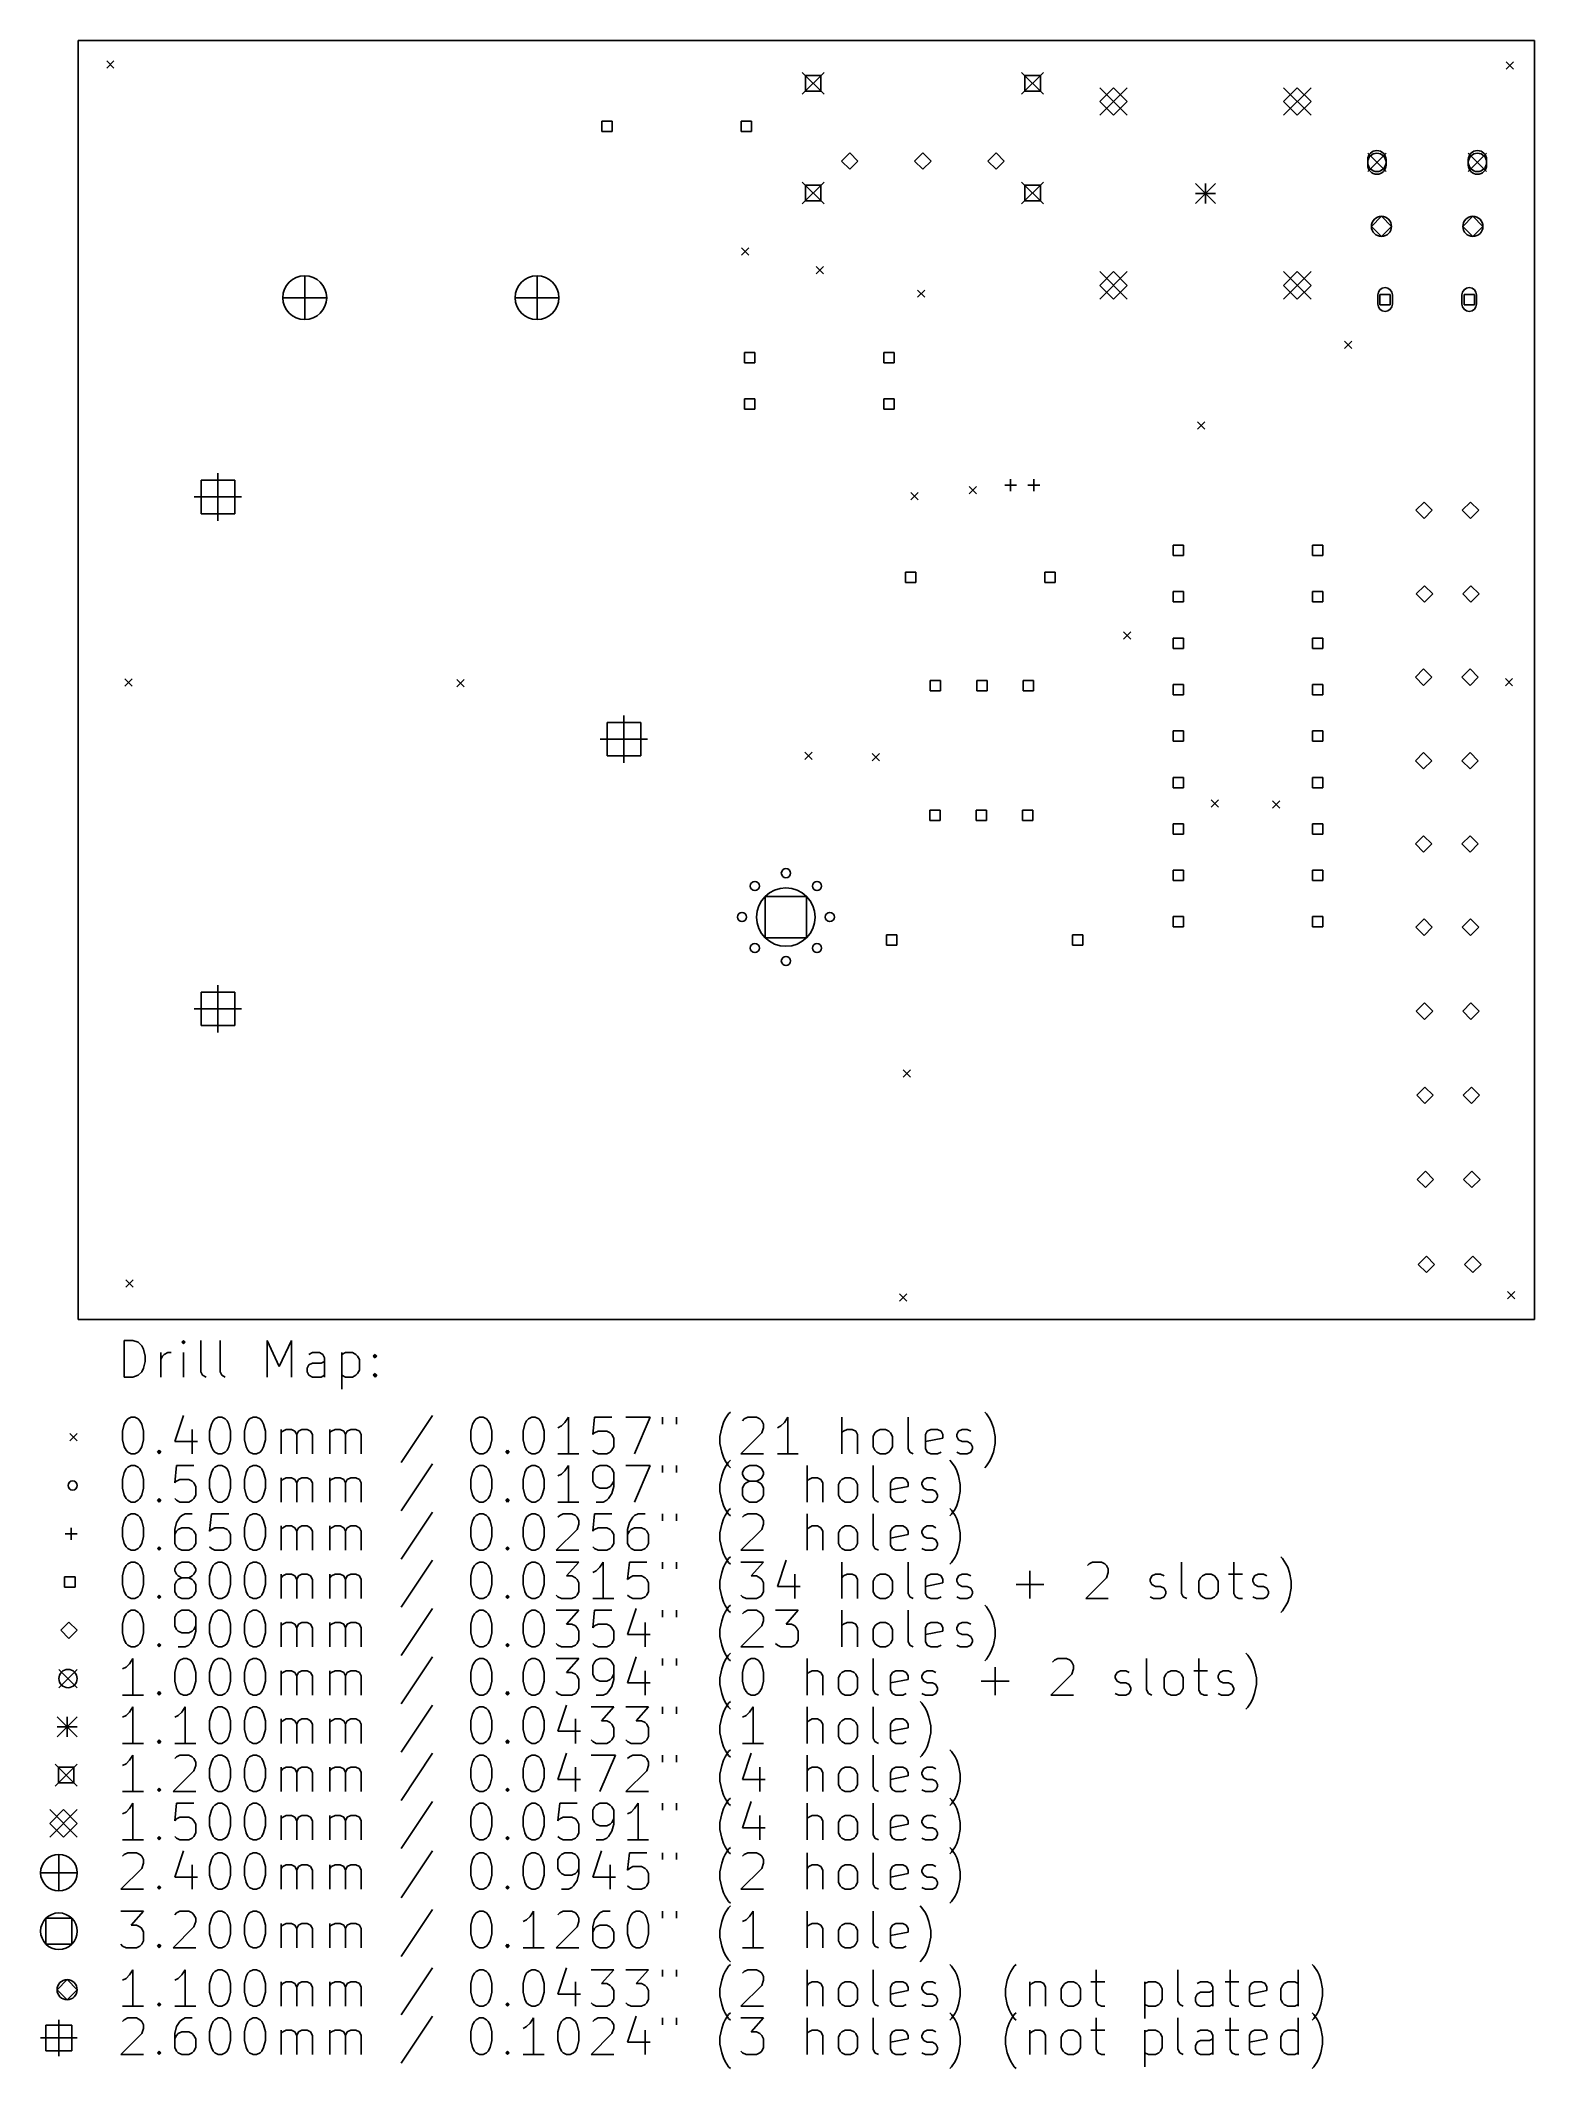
# Model space of a CAD drawing. Extents: x -2 to 80, y -41 to 70.
import ezdxf

# ---------------------------------------------------------------- set-up
doc = ezdxf.new("R2010")
doc.units = 0
doc.layers.add('BLACK', color=7, linetype='CONTINUOUS')

msp = doc.modelspace()

# ---------------------------------------------------------------- linework, layer by layer
at = {"layer": 'BLACK', "linetype": 'CONTINUOUS'}
for p, q in [((79.62, 69.915), (-0.015, 69.915)), ((-0.015, 69.915), (-0.015, -0.035)), ((79.62, -0.035), (79.62, 69.915)), ((1.55, 68.8), (1.95, 68.4)), ((1.95, 68.8), (1.55, 68.4)), ((39.58, 68.175), (40.78, 66.975)), ((40.78, 68.175), (39.58, 66.975)), ((40.6043, 67.9993), (39.7557, 67.9993)), ((39.7557, 67.9993), (39.7557, 67.1507)), ((40.6043, 67.1507), (40.6043, 67.9993)), ((51.58, 68.175), (52.78, 66.975)), ((52.78, 68.175), (51.58, 66.975)), ((52.6043, 67.9993), (51.7557, 67.9993)), ((51.7557, 67.9993), (51.7557, 67.1507)), ((52.6043, 67.1507), (52.6043, 67.9993)), ((78.08, 68.75), (78.48, 68.35)), ((78.48, 68.75), (78.08, 68.35)), ((39.7557, 67.1507), (40.6043, 67.1507)), ((51.7557, 67.1507), (52.6043, 67.1507)), ((55.855, 67.325), (57.355, 65.825)), ((57.355, 67.325), (55.855, 65.825)), ((56.605, 67.325), (55.855, 66.575)), ((55.855, 66.575), (56.605, 65.825)), ((57.355, 66.575), (56.605, 67.325)), ((56.605, 65.825), (57.355, 66.575)), ((65.905, 67.325), (67.405, 65.825)), ((67.405, 67.325), (65.905, 65.825)), ((66.655, 67.325), (65.905, 66.575)), ((65.905, 66.575), (66.655, 65.825)), ((67.405, 66.575), (66.655, 67.325)), ((66.655, 65.825), (67.405, 66.575)), ((29.1953, 65.5078), (28.6297, 65.5078)), ((28.6297, 65.5078), (28.6297, 64.9422)), ((29.1953, 64.9422), (29.1953, 65.5078)), ((36.8153, 65.5078), (36.2497, 65.5078)), ((36.2497, 65.5078), (36.2497, 64.9422)), ((36.8153, 64.9422), (36.8153, 65.5078)), ((28.6297, 64.9422), (29.1953, 64.9422)), ((36.2497, 64.9422), (36.8153, 64.9422)), ((42.18, 63.775), (41.73, 63.325)), ((41.73, 63.325), (42.18, 62.875)), ((42.63, 63.325), (42.18, 63.775)), ((42.18, 62.875), (42.63, 63.325)), ((46.18, 63.775), (45.73, 63.325)), ((45.73, 63.325), (46.18, 62.875)), ((46.63, 63.325), (46.18, 63.775)), ((46.18, 62.875), (46.63, 63.325)), ((50.18, 63.775), (49.73, 63.325)), ((49.73, 63.325), (50.18, 62.875)), ((50.63, 63.325), (50.18, 63.775)), ((50.18, 62.875), (50.63, 63.325)), ((70.505, 63.75), (71.505, 62.75)), ((71.505, 63.75), (70.505, 62.75)), ((70.505, 63.4), (70.505, 63.1)), ((71.505, 63.4), (71.505, 63.1)), ((76.005, 63.75), (77.005, 62.75)), ((77.005, 63.75), (76.005, 62.75)), ((76.005, 63.4), (76.005, 63.1)), ((77.005, 63.4), (77.005, 63.1)), ((39.58, 62.175), (40.78, 60.975)), ((40.78, 62.175), (39.58, 60.975)), ((51.58, 62.175), (52.78, 60.975)), ((52.78, 62.175), (51.58, 60.975)), ((40.6043, 61.9993), (39.7557, 61.9993)), ((39.7557, 61.9993), (39.7557, 61.1507)), ((39.7557, 61.1507), (40.6043, 61.1507)), ((40.6043, 61.1507), (40.6043, 61.9993)), ((52.6043, 61.9993), (51.7557, 61.9993)), ((51.7557, 61.9993), (51.7557, 61.1507)), ((51.7557, 61.1507), (52.6043, 61.1507)), ((52.6043, 61.1507), (52.6043, 61.9993)), ((61.08, 62.1), (62.18, 61)), ((62.18, 62.1), (61.08, 61)), ((61.08, 61.55), (62.18, 61.55)), ((61.63, 62.1), (61.63, 61)), ((71.255, 60.3), (70.705, 59.75)), ((71.805, 59.75), (71.255, 60.3)), ((76.255, 60.3), (75.705, 59.75)), ((76.805, 59.75), (76.255, 60.3)), ((70.705, 59.75), (71.255, 59.2)), ((71.255, 59.2), (71.805, 59.75)), ((75.705, 59.75), (76.255, 59.2)), ((76.255, 59.2), (76.805, 59.75)), ((36.255, 58.575), (36.655, 58.175)), ((36.655, 58.575), (36.255, 58.175)), ((12.38, 57.05), (12.38, 54.65)), ((25.08, 57.05), (25.08, 54.65)), ((40.34, 57.56), (40.74, 57.16)), ((40.74, 57.56), (40.34, 57.16)), ((55.855, 57.275), (57.355, 55.775)), ((57.355, 57.275), (55.855, 55.775)), ((56.605, 57.275), (55.855, 56.525)), ((57.355, 56.525), (56.605, 57.275)), ((65.905, 57.275), (67.405, 55.775)), ((67.405, 57.275), (65.905, 55.775)), ((66.655, 57.275), (65.905, 56.525)), ((67.405, 56.525), (66.655, 57.275)), ((11.18, 55.85), (13.58, 55.85)), ((23.88, 55.85), (26.28, 55.85)), ((45.88, 56.27), (46.28, 55.87)), ((46.28, 56.27), (45.88, 55.87)), ((55.855, 56.525), (56.605, 55.775)), ((56.605, 55.775), (57.355, 56.525)), ((65.905, 56.525), (66.655, 55.775)), ((66.655, 55.775), (67.405, 56.525)), ((71.055, 56), (71.055, 55.5)), ((71.7378, 56.0328), (71.1722, 56.0328)), ((71.1722, 56.0328), (71.1722, 55.4672)), ((71.1722, 55.4672), (71.7378, 55.4672)), ((71.7378, 55.4672), (71.7378, 56.0328)), ((71.855, 56), (71.855, 55.5)), ((75.655, 56), (75.655, 55.5)), ((76.3378, 56.0328), (75.7722, 56.0328)), ((75.7722, 56.0328), (75.7722, 55.4672)), ((75.7722, 55.4672), (76.3378, 55.4672)), ((76.3378, 55.4672), (76.3378, 56.0328)), ((76.455, 56), (76.455, 55.5)), ((69.23, 53.475), (69.63, 53.075)), ((69.63, 53.475), (69.23, 53.075)), ((36.9878, 52.8578), (36.4222, 52.8578)), ((36.4222, 52.8578), (36.4222, 52.2922)), ((36.4222, 52.2922), (36.9878, 52.2922)), ((36.9878, 52.2922), (36.9878, 52.8578)), ((44.6078, 52.8578), (44.0422, 52.8578)), ((44.0422, 52.8578), (44.0422, 52.2922)), ((44.0422, 52.2922), (44.6078, 52.2922)), ((44.6078, 52.2922), (44.6078, 52.8578)), ((36.9878, 50.3178), (36.4222, 50.3178)), ((36.4222, 50.3178), (36.4222, 49.7522)), ((36.9878, 49.7522), (36.9878, 50.3178)), ((44.6078, 50.3178), (44.0422, 50.3178)), ((44.0422, 50.3178), (44.0422, 49.7522)), ((44.6078, 49.7522), (44.6078, 50.3178)), ((36.4222, 49.7522), (36.9878, 49.7522)), ((44.0422, 49.7522), (44.6078, 49.7522)), ((61.205, 49.05), (61.605, 48.65)), ((61.605, 49.05), (61.205, 48.65)), ((8.54925, 45.8692), (6.71075, 45.8692)), ((6.71075, 45.8692), (6.71075, 44.0308)), ((7.63, 46.25), (7.63, 43.65)), ((8.54925, 44.0308), (8.54925, 45.8692)), ((48.705, 45.525), (49.105, 45.125)), ((49.105, 45.525), (48.705, 45.125)), ((50.655, 45.6), (51.305, 45.6)), ((50.98, 45.925), (50.98, 45.275)), ((51.925, 45.6), (52.575, 45.6)), ((52.25, 45.925), (52.25, 45.275)), ((6.33, 44.95), (8.93, 44.95)), ((45.53, 45.2), (45.93, 44.8)), ((45.93, 45.2), (45.53, 44.8)), ((73.585, 44.67), (73.135, 44.22)), ((74.035, 44.22), (73.585, 44.67)), ((76.125, 44.67), (75.675, 44.22)), ((76.575, 44.22), (76.125, 44.67)), ((6.71075, 44.0308), (8.54925, 44.0308)), ((73.135, 44.22), (73.585, 43.77)), ((73.585, 43.77), (74.035, 44.22)), ((75.675, 44.22), (76.125, 43.77)), ((76.125, 43.77), (76.575, 44.22)), ((60.4228, 42.3128), (59.8572, 42.3128)), ((59.8572, 42.3128), (59.8572, 41.7472)), ((60.4228, 41.7472), (60.4228, 42.3128)), ((68.0428, 42.3128), (67.4772, 42.3128)), ((67.4772, 42.3128), (67.4772, 41.7472)), ((68.0428, 41.7472), (68.0428, 42.3128)), ((59.8572, 41.7472), (60.4228, 41.7472)), ((67.4772, 41.7472), (68.0428, 41.7472)), ((45.8028, 40.8328), (45.2372, 40.8328)), ((45.2372, 40.8328), (45.2372, 40.2672)), ((45.2372, 40.2672), (45.8028, 40.2672)), ((45.8028, 40.2672), (45.8028, 40.8328)), ((53.4228, 40.8328), (52.8572, 40.8328)), ((52.8572, 40.8328), (52.8572, 40.2672)), ((52.8572, 40.2672), (53.4228, 40.2672)), ((53.4228, 40.2672), (53.4228, 40.8328)), ((73.61, 40.095), (73.16, 39.645)), ((74.06, 39.645), (73.61, 40.095)), ((76.15, 40.095), (75.7, 39.645)), ((76.6, 39.645), (76.15, 40.095)), ((60.4228, 39.7728), (59.8572, 39.7728)), ((59.8572, 39.7728), (59.8572, 39.2072)), ((59.8572, 39.2072), (60.4228, 39.2072)), ((60.4228, 39.2072), (60.4228, 39.7728)), ((68.0428, 39.7728), (67.4772, 39.7728)), ((67.4772, 39.7728), (67.4772, 39.2072)), ((67.4772, 39.2072), (68.0428, 39.2072)), ((68.0428, 39.2072), (68.0428, 39.7728)), ((73.16, 39.645), (73.61, 39.195)), ((73.61, 39.195), (74.06, 39.645)), ((75.7, 39.645), (76.15, 39.195)), ((76.15, 39.195), (76.6, 39.645)), ((57.155, 37.575), (57.555, 37.175)), ((57.555, 37.575), (57.155, 37.175)), ((60.4228, 37.2328), (59.8572, 37.2328)), ((59.8572, 37.2328), (59.8572, 36.6672)), ((59.8572, 36.6672), (60.4228, 36.6672)), ((60.4228, 36.6672), (60.4228, 37.2328)), ((68.0428, 37.2328), (67.4772, 37.2328)), ((67.4772, 37.2328), (67.4772, 36.6672)), ((67.4772, 36.6672), (68.0428, 36.6672)), ((68.0428, 36.6672), (68.0428, 37.2328)), ((73.56, 35.545), (73.11, 35.095)), ((74.01, 35.095), (73.56, 35.545)), ((76.1, 35.545), (75.65, 35.095)), ((76.55, 35.095), (76.1, 35.545)), ((2.54, 35), (2.94, 34.6)), ((2.94, 35), (2.54, 34.6)), ((20.69, 34.97), (21.09, 34.57)), ((21.09, 34.97), (20.69, 34.57)), ((47.1478, 34.9078), (46.5822, 34.9078)), ((46.5822, 34.9078), (46.5822, 34.3422)), ((47.1478, 34.3422), (47.1478, 34.9078)), ((49.6878, 34.9078), (49.1222, 34.9078)), ((49.1222, 34.9078), (49.1222, 34.3422)), ((49.6878, 34.3422), (49.6878, 34.9078)), ((52.2278, 34.9078), (51.6622, 34.9078)), ((51.6622, 34.9078), (51.6622, 34.3422)), ((52.2278, 34.3422), (52.2278, 34.9078)), ((60.4228, 34.6928), (59.8572, 34.6928)), ((59.8572, 34.6928), (59.8572, 34.1272)), ((60.4228, 34.1272), (60.4228, 34.6928)), ((68.0428, 34.6928), (67.4772, 34.6928)), ((67.4772, 34.6928), (67.4772, 34.1272)), ((68.0428, 34.1272), (68.0428, 34.6928)), ((73.11, 35.095), (73.56, 34.645)), ((73.56, 34.645), (74.01, 35.095)), ((75.65, 35.095), (76.1, 34.645)), ((76.1, 34.645), (76.55, 35.095)), ((78.03, 35.025), (78.43, 34.625)), ((78.43, 35.025), (78.03, 34.625)), ((46.5822, 34.3422), (47.1478, 34.3422)), ((49.1222, 34.3422), (49.6878, 34.3422)), ((51.6622, 34.3422), (52.2278, 34.3422)), ((59.8572, 34.1272), (60.4228, 34.1272)), ((67.4772, 34.1272), (68.0428, 34.1272)), ((30.7492, 32.6192), (28.9108, 32.6192)), ((28.9108, 32.6192), (28.9108, 30.7808)), ((29.83, 33), (29.83, 30.4)), ((30.7492, 30.7808), (30.7492, 32.6192)), ((28.53, 31.7), (31.13, 31.7)), ((60.4228, 32.1528), (59.8572, 32.1528)), ((59.8572, 32.1528), (59.8572, 31.5872)), ((59.8572, 31.5872), (60.4228, 31.5872)), ((60.4228, 31.5872), (60.4228, 32.1528)), ((68.0428, 32.1528), (67.4772, 32.1528)), ((67.4772, 32.1528), (67.4772, 31.5872)), ((67.4772, 31.5872), (68.0428, 31.5872)), ((68.0428, 31.5872), (68.0428, 32.1528)), ((28.9108, 30.7808), (30.7492, 30.7808)), ((39.72, 30.99), (40.12, 30.59)), ((40.12, 30.99), (39.72, 30.59)), ((43.41, 30.92), (43.81, 30.52)), ((43.81, 30.92), (43.41, 30.52)), ((73.56, 30.97), (73.11, 30.52)), ((73.11, 30.52), (73.56, 30.07)), ((74.01, 30.52), (73.56, 30.97)), ((73.56, 30.07), (74.01, 30.52)), ((76.1, 30.97), (75.65, 30.52)), ((75.65, 30.52), (76.1, 30.07)), ((76.55, 30.52), (76.1, 30.97)), ((76.1, 30.07), (76.55, 30.52)), ((60.4228, 29.6128), (59.8572, 29.6128)), ((59.8572, 29.6128), (59.8572, 29.0472)), ((59.8572, 29.0472), (60.4228, 29.0472)), ((60.4228, 29.0472), (60.4228, 29.6128)), ((68.0428, 29.6128), (67.4772, 29.6128)), ((67.4772, 29.6128), (67.4772, 29.0472)), ((67.4772, 29.0472), (68.0428, 29.0472)), ((68.0428, 29.0472), (68.0428, 29.6128)), ((47.1178, 27.8178), (46.5522, 27.8178)), ((46.5522, 27.8178), (46.5522, 27.2522)), ((47.1178, 27.2522), (47.1178, 27.8178)), ((49.6578, 27.8178), (49.0922, 27.8178)), ((49.0922, 27.8178), (49.0922, 27.2522)), ((49.6578, 27.2522), (49.6578, 27.8178)), ((52.1978, 27.8178), (51.6322, 27.8178)), ((51.6322, 27.8178), (51.6322, 27.2522)), ((52.1978, 27.2522), (52.1978, 27.8178)), ((61.94, 28.39), (62.34, 27.99)), ((62.34, 28.39), (61.94, 27.99)), ((65.305, 28.325), (65.705, 27.925)), ((65.705, 28.325), (65.305, 27.925)), ((46.5522, 27.2522), (47.1178, 27.2522)), ((49.0922, 27.2522), (49.6578, 27.2522)), ((51.6322, 27.2522), (52.1978, 27.2522)), ((60.4228, 27.0728), (59.8572, 27.0728)), ((59.8572, 27.0728), (59.8572, 26.5072)), ((60.4228, 26.5072), (60.4228, 27.0728)), ((68.0428, 27.0728), (67.4772, 27.0728)), ((67.4772, 27.0728), (67.4772, 26.5072)), ((68.0428, 26.5072), (68.0428, 27.0728)), ((59.8572, 26.5072), (60.4228, 26.5072)), ((67.4772, 26.5072), (68.0428, 26.5072)), ((73.56, 26.42), (73.11, 25.97)), ((73.11, 25.97), (73.56, 25.52)), ((74.01, 25.97), (73.56, 26.42)), ((73.56, 25.52), (74.01, 25.97)), ((76.1, 26.42), (75.65, 25.97)), ((75.65, 25.97), (76.1, 25.52)), ((76.55, 25.97), (76.1, 26.42)), ((76.1, 25.52), (76.55, 25.97)), ((60.4228, 24.5328), (59.8572, 24.5328)), ((59.8572, 24.5328), (59.8572, 23.9672)), ((60.4228, 23.9672), (60.4228, 24.5328)), ((68.0428, 24.5328), (67.4772, 24.5328)), ((67.4772, 24.5328), (67.4772, 23.9672)), ((68.0428, 23.9672), (68.0428, 24.5328)), ((59.8572, 23.9672), (60.4228, 23.9672)), ((67.4772, 23.9672), (68.0428, 23.9672)), ((39.8214, 23.1014), (37.5586, 23.1014)), ((37.5586, 23.1014), (37.5586, 20.8386)), ((39.8214, 20.8386), (39.8214, 23.1014)), ((60.4228, 21.9928), (59.8572, 21.9928)), ((59.8572, 21.9928), (59.8572, 21.4272)), ((59.8572, 21.4272), (60.4228, 21.4272)), ((60.4228, 21.4272), (60.4228, 21.9928)), ((68.0428, 21.9928), (67.4772, 21.9928)), ((67.4772, 21.9928), (67.4772, 21.4272)), ((67.4772, 21.4272), (68.0428, 21.4272)), ((68.0428, 21.4272), (68.0428, 21.9928)), ((73.585, 21.87), (73.135, 21.42)), ((73.135, 21.42), (73.585, 20.97)), ((74.035, 21.42), (73.585, 21.87)), ((73.585, 20.97), (74.035, 21.42)), ((76.125, 21.87), (75.675, 21.42)), ((75.675, 21.42), (76.125, 20.97)), ((76.575, 21.42), (76.125, 21.87)), ((76.125, 20.97), (76.575, 21.42)), ((37.5586, 20.8386), (39.8214, 20.8386)), ((44.7628, 21.0028), (44.1972, 21.0028)), ((44.1972, 21.0028), (44.1972, 20.4372)), ((44.1972, 20.4372), (44.7628, 20.4372)), ((44.7628, 20.4372), (44.7628, 21.0028)), ((54.9228, 21.0028), (54.3572, 21.0028)), ((54.3572, 21.0028), (54.3572, 20.4372)), ((54.3572, 20.4372), (54.9228, 20.4372)), ((54.9228, 20.4372), (54.9228, 21.0028)), ((8.54925, 17.8692), (6.71075, 17.8692)), ((6.71075, 17.8692), (6.71075, 16.0308)), ((7.63, 18.25), (7.63, 15.65)), ((8.54925, 16.0308), (8.54925, 17.8692)), ((6.33, 16.95), (8.93, 16.95)), ((73.61, 17.27), (73.16, 16.82)), ((73.16, 16.82), (73.61, 16.37)), ((74.06, 16.82), (73.61, 17.27)), ((73.61, 16.37), (74.06, 16.82)), ((76.15, 17.27), (75.7, 16.82)), ((75.7, 16.82), (76.15, 16.37)), ((76.6, 16.82), (76.15, 17.27)), ((76.15, 16.37), (76.6, 16.82)), ((6.71075, 16.0308), (8.54925, 16.0308)), ((45.11, 13.62), (45.51, 13.22)), ((45.51, 13.62), (45.11, 13.22)), ((73.635, 12.67), (73.185, 12.22)), ((73.185, 12.22), (73.635, 11.77)), ((74.085, 12.22), (73.635, 12.67)), ((73.635, 11.77), (74.085, 12.22)), ((76.175, 12.67), (75.725, 12.22)), ((75.725, 12.22), (76.175, 11.77)), ((76.625, 12.22), (76.175, 12.67)), ((76.175, 11.77), (76.625, 12.22)), ((73.66, 8.07), (73.21, 7.62)), ((74.11, 7.62), (73.66, 8.07)), ((76.2, 8.07), (75.75, 7.62)), ((76.65, 7.62), (76.2, 8.07)), ((73.21, 7.62), (73.66, 7.17)), ((73.66, 7.17), (74.11, 7.62)), ((75.75, 7.62), (76.2, 7.17)), ((76.2, 7.17), (76.65, 7.62)), ((73.71, 3.42), (73.26, 2.97)), ((74.16, 2.97), (73.71, 3.42)), ((76.25, 3.42), (75.8, 2.97)), ((76.7, 2.97), (76.25, 3.42)), ((73.26, 2.97), (73.71, 2.52)), ((73.71, 2.52), (74.16, 2.97)), ((75.8, 2.97), (76.25, 2.52)), ((76.25, 2.52), (76.7, 2.97)), ((2.6, 2.12), (3, 1.72)), ((3, 2.12), (2.6, 1.72)), ((44.9, 1.36), (45.3, 0.96)), ((45.3, 1.36), (44.9, 0.96)), ((78.15, 1.49), (78.55, 1.09)), ((78.55, 1.49), (78.15, 1.09)), ((-0.015, -0.035), (79.62, -0.035)), ((2.51119, -3.18976), (2.51119, -1.18976)), ((2.51119, -1.18976), (2.98738, -1.18976)), ((2.98738, -1.18976), (3.27309, -1.285)), ((3.27309, -1.285), (3.46357, -1.47548)), ((3.46357, -1.47548), (3.55881, -1.66595)), ((3.55881, -1.66595), (3.65405, -2.0469)), ((3.65405, -2.0469), (3.65405, -2.33262)), ((4.51119, -3.18976), (4.51119, -1.85643)), ((4.51119, -2.23738), (4.60643, -2.0469)), ((4.60643, -2.0469), (4.70167, -1.95167)), ((4.70167, -1.95167), (4.89214, -1.85643)), ((4.89214, -1.85643), (5.08262, -1.85643)), ((5.74928, -1.18976), (5.65405, -1.285)), ((5.65405, -1.285), (5.74928, -1.38024)), ((5.84452, -1.285), (5.74928, -1.18976)), ((5.74928, -1.18976), (5.74928, -1.38024)), ((5.74928, -1.38024), (5.84452, -1.285)), ((5.74928, -3.18976), (5.74928, -1.85643)), ((6.70167, -2.90405), (6.70167, -1.18976)), ((7.74928, -2.90405), (7.74928, -1.18976)), ((10.3207, -3.18976), (10.3207, -1.18976)), ((10.3207, -1.18976), (10.9874, -2.61833)), ((10.9874, -2.61833), (11.654, -1.18976)), ((11.654, -1.18976), (11.654, -3.18976)), ((12.7969, -1.85643), (12.6064, -1.95167)), ((13.1779, -1.85643), (12.7969, -1.85643)), ((13.3683, -1.95167), (13.1779, -1.85643)), ((13.4636, -2.14214), (13.3683, -1.95167)), ((13.4636, -3.18976), (13.4636, -2.14214)), ((14.416, -1.85643), (14.416, -3.85643)), ((14.416, -1.95167), (14.6064, -1.85643)), ((14.6064, -1.85643), (14.9874, -1.85643)), ((14.9874, -1.85643), (15.1779, -1.95167)), ((15.1779, -1.95167), (15.2731, -2.0469)), ((15.2731, -2.0469), (15.3683, -2.23738)), ((16.1302, -2.0469), (16.2255, -1.95167)), ((16.2255, -2.14214), (16.1302, -2.0469)), ((16.2255, -1.95167), (16.3207, -2.0469)), ((16.2255, -1.95167), (16.2255, -2.14214)), ((16.3207, -2.0469), (16.2255, -2.14214)), ((2.98738, -3.18976), (2.51119, -3.18976)), ((3.27309, -3.09452), (2.98738, -3.18976)), ((3.46357, -2.90405), (3.27309, -3.09452)), ((3.55881, -2.71357), (3.46357, -2.90405)), ((3.65405, -2.33262), (3.55881, -2.71357)), ((6.7969, -3.09452), (6.70167, -2.90405)), ((6.98738, -3.18976), (6.7969, -3.09452)), ((7.84452, -3.09452), (7.74928, -2.90405)), ((8.035, -3.18976), (7.84452, -3.09452)), ((12.5112, -2.71357), (12.6064, -2.5231)), ((12.5112, -2.90405), (12.5112, -2.71357)), ((12.6064, -3.09452), (12.5112, -2.90405)), ((12.6064, -2.5231), (12.7969, -2.42786)), ((12.7969, -3.18976), (12.6064, -3.09452)), ((12.7969, -2.42786), (13.2731, -2.42786)), ((13.2731, -3.18976), (12.7969, -3.18976)), ((13.2731, -2.42786), (13.4636, -2.33262)), ((13.4636, -3.09452), (13.2731, -3.18976)), ((14.6064, -3.18976), (14.416, -3.09452)), ((14.9874, -3.18976), (14.6064, -3.18976)), ((15.1779, -3.09452), (14.9874, -3.18976)), ((15.2731, -2.99928), (15.1779, -3.09452)), ((15.3683, -2.80881), (15.2731, -2.99928)), ((15.3683, -2.23738), (15.3683, -2.80881)), ((16.1302, -3.09452), (16.2255, -2.99928)), ((16.2255, -3.18976), (16.1302, -3.09452)), ((16.2255, -2.99928), (16.3207, -3.09452)), ((16.2255, -2.99928), (16.2255, -3.18976)), ((16.3207, -3.09452), (16.2255, -3.18976)), ((2.60643, -5.58024), (2.70167, -5.485)), ((2.70167, -5.485), (2.89214, -5.38976)), ((2.89214, -5.38976), (3.08262, -5.38976)), ((3.08262, -5.38976), (3.27309, -5.485)), ((3.27309, -5.485), (3.36833, -5.58024)), ((5.74928, -5.29452), (5.27309, -6.72309)), ((7.36833, -5.58024), (7.46357, -5.485)), ((7.46357, -5.485), (7.65405, -5.38976)), ((7.65405, -5.38976), (7.84452, -5.38976)), ((7.84452, -5.38976), (8.035, -5.485)), ((8.035, -5.485), (8.13024, -5.58024)), ((9.27309, -5.58024), (9.36833, -5.485)), ((9.36833, -5.485), (9.55881, -5.38976)), ((9.55881, -5.38976), (9.74929, -5.38976)), ((9.74929, -5.38976), (9.93976, -5.485)), ((9.93976, -5.485), (10.035, -5.58024)), ((19.3683, -5.29452), (17.654, -7.86595)), ((21.654, -5.58024), (21.7493, -5.485)), ((21.7493, -5.485), (21.9398, -5.38976)), ((21.9398, -5.38976), (22.1302, -5.38976)), ((22.1302, -5.38976), (22.3207, -5.485)), ((22.3207, -5.485), (22.416, -5.58024)), ((24.5112, -5.58024), (24.6064, -5.485)), ((24.6064, -5.485), (24.7969, -5.38976)), ((24.7969, -5.38976), (24.9874, -5.38976)), ((24.9874, -5.38976), (25.1779, -5.485)), ((25.1779, -5.485), (25.2731, -5.58024)), ((26.7969, -5.38976), (26.6064, -5.67548)), ((26.7969, -7.38976), (26.7969, -5.38976)), ((28.2255, -5.38976), (28.1302, -6.34214)), ((29.1779, -5.38976), (28.2255, -5.38976)), ((29.9398, -5.38976), (31.2731, -5.38976)), ((31.2731, -5.38976), (30.416, -7.38976)), ((31.9398, -5.38976), (31.9398, -5.77071)), ((32.7017, -5.38976), (32.7017, -5.77071)), ((35.2731, -5.67548), (35.3683, -5.485)), ((35.3683, -5.485), (35.5588, -5.19928)), ((35.5588, -5.19928), (35.654, -5.10405)), ((36.3207, -5.58024), (36.416, -5.485)), ((36.416, -5.485), (36.6064, -5.38976)), ((36.6064, -5.38976), (37.0826, -5.38976)), ((37.0826, -5.38976), (37.2731, -5.485)), ((37.2731, -5.485), (37.3683, -5.58024)), ((38.7969, -5.38976), (38.6064, -5.67548)), ((38.7969, -7.38976), (38.7969, -5.38976)), ((41.7493, -7.38976), (41.7493, -5.38976)), ((45.3683, -7.10405), (45.3683, -5.38976)), ((49.654, -5.19928), (49.5588, -5.10405)), ((49.8445, -5.485), (49.654, -5.19928)), ((49.9398, -5.67548), (49.8445, -5.485)), ((-0.465, -6.285), (-0.065, -6.685)), ((-0.065, -6.285), (-0.465, -6.685)), ((2.41595, -6.15167), (2.51119, -5.77071)), ((2.41595, -6.62786), (2.41595, -6.15167)), ((2.51119, -7.00881), (2.41595, -6.62786)), ((2.51119, -5.77071), (2.60643, -5.58024)), ((3.36833, -5.58024), (3.46357, -5.77071)), ((3.46357, -5.77071), (3.55881, -6.15167)), ((3.55881, -6.62786), (3.46357, -7.00881)), ((3.55881, -6.15167), (3.55881, -6.62786)), ((6.22548, -6.05643), (6.22548, -7.38976)), ((7.17786, -6.15167), (7.27309, -5.77071)), ((7.17786, -6.62786), (7.17786, -6.15167)), ((7.27309, -7.00881), (7.17786, -6.62786)), ((7.27309, -5.77071), (7.36833, -5.58024)), ((8.13024, -5.58024), (8.22548, -5.77071)), ((8.22548, -5.77071), (8.32071, -6.15167)), ((8.32071, -6.62786), (8.22548, -7.00881)), ((8.32071, -6.15167), (8.32071, -6.62786)), ((9.08262, -6.15167), (9.17786, -5.77071)), ((9.08262, -6.62786), (9.08262, -6.15167)), ((9.17786, -7.00881), (9.08262, -6.62786)), ((9.17786, -5.77071), (9.27309, -5.58024)), ((10.035, -5.58024), (10.1302, -5.77071)), ((10.1302, -5.77071), (10.2255, -6.15167)), ((10.2255, -6.62786), (10.1302, -7.00881)), ((10.2255, -6.15167), (10.2255, -6.62786)), ((11.0826, -7.38976), (11.0826, -6.05643)), ((11.0826, -6.2469), (11.1779, -6.15167)), ((11.1779, -6.15167), (11.3683, -6.05643)), ((11.3683, -6.05643), (11.654, -6.05643)), ((11.654, -6.05643), (11.8445, -6.15167)), ((11.8445, -6.15167), (11.9398, -6.34214)), ((11.9398, -6.34214), (12.035, -6.15167)), ((11.9398, -6.34214), (11.9398, -7.38976)), ((12.035, -6.15167), (12.2255, -6.05643)), ((12.2255, -6.05643), (12.5112, -6.05643)), ((12.5112, -6.05643), (12.7017, -6.15167)), ((12.7017, -6.15167), (12.7969, -6.34214)), ((12.7969, -6.34214), (12.7969, -7.38976)), ((13.7493, -7.38976), (13.7493, -6.05643)), ((13.7493, -6.2469), (13.8445, -6.15167)), ((13.8445, -6.15167), (14.035, -6.05643)), ((14.035, -6.05643), (14.3207, -6.05643)), ((14.3207, -6.05643), (14.5112, -6.15167)), ((14.5112, -6.15167), (14.6064, -6.34214)), ((14.6064, -6.34214), (14.7017, -6.15167)), ((14.6064, -6.34214), (14.6064, -7.38976)), ((14.7017, -6.15167), (14.8921, -6.05643)), ((14.8921, -6.05643), (15.1779, -6.05643)), ((15.1779, -6.05643), (15.3683, -6.15167)), ((15.3683, -6.15167), (15.4636, -6.34214)), ((15.4636, -6.34214), (15.4636, -7.38976)), ((21.4636, -6.15167), (21.5588, -5.77071)), ((21.4636, -6.62786), (21.4636, -6.15167)), ((21.5588, -7.00881), (21.4636, -6.62786)), ((21.5588, -5.77071), (21.654, -5.58024)), ((22.416, -5.58024), (22.5112, -5.77071)), ((22.5112, -5.77071), (22.6064, -6.15167)), ((22.6064, -6.62786), (22.5112, -7.00881)), ((22.6064, -6.15167), (22.6064, -6.62786)), ((24.3207, -6.15167), (24.416, -5.77071)), ((24.3207, -6.62786), (24.3207, -6.15167)), ((24.416, -7.00881), (24.3207, -6.62786)), ((24.416, -5.77071), (24.5112, -5.58024)), ((25.2731, -5.58024), (25.3683, -5.77071)), ((25.3683, -5.77071), (25.4636, -6.15167)), ((25.4636, -6.62786), (25.3683, -7.00881)), ((25.4636, -6.15167), (25.4636, -6.62786)), ((26.416, -5.86595), (26.2255, -5.96119)), ((26.6064, -5.67548), (26.416, -5.86595)), ((28.1302, -6.34214), (28.2255, -6.2469)), ((28.2255, -6.2469), (28.416, -6.15167)), ((28.416, -6.15167), (28.8921, -6.15167)), ((28.8921, -6.15167), (29.0826, -6.2469)), ((29.0826, -6.2469), (29.1779, -6.34214)), ((29.1779, -6.34214), (29.2731, -6.53262)), ((29.2731, -6.53262), (29.2731, -7.00881)), ((35.0826, -6.43738), (35.1779, -5.96119)), ((35.0826, -6.81833), (35.0826, -6.43738)), ((35.1779, -5.96119), (35.2731, -5.67548)), ((37.3683, -6.2469), (36.2255, -7.38976)), ((37.3683, -5.58024), (37.4636, -5.77071)), ((37.4636, -5.96119), (37.3683, -6.2469)), ((37.4636, -5.77071), (37.4636, -5.96119)), ((38.416, -5.86595), (38.2255, -5.96119)), ((38.6064, -5.67548), (38.416, -5.86595)), ((41.8445, -6.15167), (41.7493, -6.2469)), ((42.035, -6.05643), (41.8445, -6.15167)), ((42.3207, -6.05643), (42.035, -6.05643)), ((42.5112, -6.15167), (42.3207, -6.05643)), ((42.6064, -6.34214), (42.5112, -6.15167)), ((42.6064, -7.38976), (42.6064, -6.34214)), ((43.4636, -6.43738), (43.5588, -6.2469)), ((43.4636, -7.00881), (43.4636, -6.43738)), ((43.5588, -6.2469), (43.654, -6.15167)), ((43.654, -6.15167), (43.8445, -6.05643)), ((43.8445, -6.05643), (44.1302, -6.05643)), ((44.1302, -6.05643), (44.3207, -6.15167)), ((44.3207, -6.15167), (44.416, -6.2469)), ((44.416, -6.2469), (44.5112, -6.43738)), ((44.5112, -6.43738), (44.5112, -7.00881)), ((46.3207, -6.34214), (46.416, -6.15167)), ((46.3207, -7.10405), (46.3207, -6.34214)), ((47.2731, -6.53262), (46.3207, -6.72309)), ((46.416, -6.15167), (46.6064, -6.05643)), ((46.6064, -6.05643), (46.9874, -6.05643)), ((46.9874, -6.05643), (47.1779, -6.15167)), ((47.1779, -6.15167), (47.2731, -6.34214)), ((47.2731, -6.34214), (47.2731, -6.53262)), ((48.035, -6.34214), (48.1302, -6.15167)), ((48.035, -6.43738), (48.035, -6.34214)), ((48.1302, -6.62786), (48.035, -6.43738)), ((48.1302, -6.15167), (48.3207, -6.05643)), ((48.3207, -6.72309), (48.1302, -6.62786)), ((48.3207, -6.05643), (48.6064, -6.05643)), ((48.6064, -6.05643), (48.7969, -6.15167)), ((50.035, -5.96119), (49.9398, -5.67548)), ((50.1302, -6.43738), (50.035, -5.96119)), ((50.1302, -6.81833), (50.1302, -6.43738)), ((2.60643, -7.19928), (2.51119, -7.00881)), ((2.70167, -7.29452), (2.60643, -7.19928)), ((2.89214, -7.38976), (2.70167, -7.29452)), ((3.08262, -7.38976), (2.89214, -7.38976)), ((3.27309, -7.29452), (3.08262, -7.38976)), ((3.36833, -7.19928), (3.27309, -7.29452)), ((3.46357, -7.00881), (3.36833, -7.19928)), ((4.32071, -7.29452), (4.41595, -7.19928)), ((4.41595, -7.38976), (4.32071, -7.29452)), ((4.41595, -7.19928), (4.51119, -7.29452)), ((4.41595, -7.19928), (4.41595, -7.38976)), ((4.51119, -7.29452), (4.41595, -7.38976)), ((5.27309, -6.72309), (6.51119, -6.72309)), ((7.36833, -7.19928), (7.27309, -7.00881)), ((7.46357, -7.29452), (7.36833, -7.19928)), ((7.65405, -7.38976), (7.46357, -7.29452)), ((7.84452, -7.38976), (7.65405, -7.38976)), ((8.035, -7.29452), (7.84452, -7.38976)), ((8.13024, -7.19928), (8.035, -7.29452)), ((8.22548, -7.00881), (8.13024, -7.19928)), ((9.27309, -7.19928), (9.17786, -7.00881)), ((9.36833, -7.29452), (9.27309, -7.19928)), ((9.55881, -7.38976), (9.36833, -7.29452)), ((9.74929, -7.38976), (9.55881, -7.38976)), ((9.93976, -7.29452), (9.74929, -7.38976)), ((10.035, -7.19928), (9.93976, -7.29452)), ((10.1302, -7.00881), (10.035, -7.19928)), ((21.654, -7.19928), (21.5588, -7.00881)), ((21.7493, -7.29452), (21.654, -7.19928)), ((21.9398, -7.38976), (21.7493, -7.29452)), ((22.1302, -7.38976), (21.9398, -7.38976)), ((22.3207, -7.29452), (22.1302, -7.38976)), ((22.416, -7.19928), (22.3207, -7.29452)), ((22.5112, -7.00881), (22.416, -7.19928)), ((23.3683, -7.29452), (23.4636, -7.19928)), ((23.4636, -7.38976), (23.3683, -7.29452)), ((23.4636, -7.19928), (23.5588, -7.29452)), ((23.4636, -7.19928), (23.4636, -7.38976)), ((23.5588, -7.29452), (23.4636, -7.38976)), ((24.5112, -7.19928), (24.416, -7.00881)), ((24.6064, -7.29452), (24.5112, -7.19928)), ((24.7969, -7.38976), (24.6064, -7.29452)), ((24.9874, -7.38976), (24.7969, -7.38976)), ((25.1779, -7.29452), (24.9874, -7.38976)), ((25.2731, -7.19928), (25.1779, -7.29452)), ((25.3683, -7.00881), (25.2731, -7.19928)), ((27.3683, -7.38976), (26.2255, -7.38976)), ((28.2255, -7.29452), (28.1302, -7.19928)), ((28.416, -7.38976), (28.2255, -7.29452)), ((28.8921, -7.38976), (28.416, -7.38976)), ((29.0826, -7.29452), (28.8921, -7.38976)), ((29.1779, -7.19928), (29.0826, -7.29452)), ((29.2731, -7.00881), (29.1779, -7.19928)), ((35.1779, -7.29452), (35.0826, -6.81833)), ((35.2731, -7.58024), (35.1779, -7.29452)), ((35.3683, -7.77071), (35.2731, -7.58024)), ((35.5588, -7.83928), (35.654, -7.74405)), ((36.2255, -7.38976), (37.4636, -7.38976)), ((39.3683, -7.38976), (38.2255, -7.38976)), ((43.5588, -7.19928), (43.4636, -7.00881)), ((43.654, -7.29452), (43.5588, -7.19928)), ((43.8445, -7.38976), (43.654, -7.29452)), ((44.1302, -7.38976), (43.8445, -7.38976)), ((44.3207, -7.29452), (44.1302, -7.38976)), ((44.416, -7.19928), (44.3207, -7.29452)), ((44.5112, -7.00881), (44.416, -7.19928)), ((45.4636, -7.29452), (45.3683, -7.10405)), ((45.654, -7.38976), (45.4636, -7.29452)), ((46.416, -7.29452), (46.3207, -7.10405)), ((46.6064, -7.38976), (46.416, -7.29452)), ((46.9874, -7.38976), (46.6064, -7.38976)), ((47.1779, -7.29452), (46.9874, -7.38976)), ((47.7493, -7.83928), (47.654, -7.74405)), ((48.035, -7.29452), (48.2255, -7.38976)), ((48.2255, -7.38976), (48.6064, -7.38976)), ((48.6064, -6.72309), (48.3207, -6.72309)), ((48.7969, -6.81833), (48.6064, -6.72309)), ((48.6064, -7.38976), (48.7969, -7.29452)), ((48.8921, -7.00881), (48.7969, -6.81833)), ((48.7969, -7.29452), (48.8921, -7.10405)), ((48.8921, -7.10405), (48.8921, -7.00881)), ((49.8445, -7.77071), (49.9398, -7.58024)), ((49.9398, -7.58024), (50.035, -7.29452)), ((50.035, -7.29452), (50.1302, -6.81833)), ((2.41595, -8.79167), (2.51119, -8.41071)), ((2.41595, -9.26786), (2.41595, -8.79167)), ((2.51119, -8.41071), (2.60643, -8.22024)), ((2.60643, -8.22024), (2.70167, -8.125)), ((2.70167, -8.125), (2.89214, -8.02976)), ((2.89214, -8.02976), (3.08262, -8.02976)), ((3.08262, -8.02976), (3.27309, -8.125)), ((3.27309, -8.125), (3.36833, -8.22024)), ((3.36833, -8.22024), (3.46357, -8.41071)), ((3.46357, -8.41071), (3.55881, -8.79167)), ((3.55881, -8.79167), (3.55881, -9.26786)), ((5.36833, -8.02976), (5.27309, -8.98214)), ((6.32071, -8.02976), (5.36833, -8.02976)), ((5.36833, -8.8869), (5.55881, -8.79167)), ((5.55881, -8.79167), (6.035, -8.79167)), ((6.035, -8.79167), (6.22548, -8.8869)), ((7.17786, -8.79167), (7.27309, -8.41071)), ((7.17786, -9.26786), (7.17786, -8.79167)), ((7.27309, -8.41071), (7.36833, -8.22024)), ((7.36833, -8.22024), (7.46357, -8.125)), ((7.46357, -8.125), (7.65405, -8.02976)), ((7.65405, -8.02976), (7.84452, -8.02976)), ((7.84452, -8.02976), (8.035, -8.125)), ((8.035, -8.125), (8.13024, -8.22024)), ((8.13024, -8.22024), (8.22548, -8.41071)), ((8.22548, -8.41071), (8.32071, -8.79167)), ((8.32071, -8.79167), (8.32071, -9.26786)), ((9.08262, -8.79167), (9.17786, -8.41071)), ((9.08262, -9.26786), (9.08262, -8.79167)), ((9.17786, -8.41071), (9.27309, -8.22024)), ((9.27309, -8.22024), (9.36833, -8.125)), ((9.36833, -8.125), (9.55881, -8.02976)), ((9.55881, -8.02976), (9.74929, -8.02976)), ((9.74929, -8.02976), (9.93976, -8.125)), ((9.93976, -8.125), (10.035, -8.22024)), ((10.035, -8.22024), (10.1302, -8.41071)), ((10.1302, -8.41071), (10.2255, -8.79167)), ((10.2255, -8.79167), (10.2255, -9.26786)), ((11.0826, -10.0298), (11.0826, -8.69643)), ((11.0826, -8.8869), (11.1779, -8.79167)), ((11.1779, -8.79167), (11.3683, -8.69643)), ((11.3683, -8.69643), (11.654, -8.69643)), ((11.654, -8.69643), (11.8445, -8.79167)), ((11.8445, -8.79167), (11.9398, -8.98214)), ((11.9398, -8.98214), (12.035, -8.79167)), ((12.035, -8.79167), (12.2255, -8.69643)), ((12.2255, -8.69643), (12.5112, -8.69643)), ((12.5112, -8.69643), (12.7017, -8.79167)), ((12.7017, -8.79167), (12.7969, -8.98214)), ((13.7493, -10.0298), (13.7493, -8.69643)), ((13.7493, -8.8869), (13.8445, -8.79167)), ((13.8445, -8.79167), (14.035, -8.69643)), ((14.035, -8.69643), (14.3207, -8.69643)), ((14.3207, -8.69643), (14.5112, -8.79167)), ((14.5112, -8.79167), (14.6064, -8.98214)), ((14.6064, -8.98214), (14.7017, -8.79167)), ((14.7017, -8.79167), (14.8921, -8.69643)), ((14.8921, -8.69643), (15.1779, -8.69643)), ((15.1779, -8.69643), (15.3683, -8.79167)), ((15.3683, -8.79167), (15.4636, -8.98214)), ((19.3683, -7.93452), (17.654, -10.506)), ((21.4636, -8.79167), (21.5588, -8.41071)), ((21.4636, -9.26786), (21.4636, -8.79167)), ((21.5588, -8.41071), (21.654, -8.22024)), ((21.654, -8.22024), (21.7493, -8.125)), ((21.7493, -8.125), (21.9398, -8.02976)), ((21.9398, -8.02976), (22.1302, -8.02976)), ((22.1302, -8.02976), (22.3207, -8.125)), ((22.3207, -8.125), (22.416, -8.22024)), ((22.416, -8.22024), (22.5112, -8.41071)), ((22.5112, -8.41071), (22.6064, -8.79167)), ((22.6064, -8.79167), (22.6064, -9.26786)), ((24.3207, -8.79167), (24.416, -8.41071)), ((24.3207, -9.26786), (24.3207, -8.79167)), ((24.416, -8.41071), (24.5112, -8.22024)), ((24.5112, -8.22024), (24.6064, -8.125)), ((24.6064, -8.125), (24.7969, -8.02976)), ((24.7969, -8.02976), (24.9874, -8.02976)), ((24.9874, -8.02976), (25.1779, -8.125)), ((25.1779, -8.125), (25.2731, -8.22024)), ((25.2731, -8.22024), (25.3683, -8.41071)), ((25.3683, -8.41071), (25.4636, -8.79167)), ((25.4636, -8.79167), (25.4636, -9.26786)), ((26.416, -8.50595), (26.2255, -8.60119)), ((26.6064, -8.31548), (26.416, -8.50595)), ((26.7969, -8.02976), (26.6064, -8.31548)), ((26.7969, -10.0298), (26.7969, -8.02976)), ((28.2255, -8.22024), (28.1302, -8.41071)), ((28.1302, -8.41071), (28.1302, -8.8869)), ((28.3207, -8.125), (28.2255, -8.22024)), ((28.5112, -8.02976), (28.3207, -8.125)), ((28.8921, -8.02976), (28.5112, -8.02976)), ((29.0826, -8.125), (28.8921, -8.02976)), ((29.1779, -8.22024), (29.0826, -8.125)), ((29.2731, -8.41071), (29.1779, -8.22024)), ((29.2731, -9.17262), (29.2731, -8.41071)), ((29.9398, -8.02976), (31.2731, -8.02976)), ((31.2731, -8.02976), (30.416, -10.0298)), ((31.9398, -8.02976), (31.9398, -8.41071)), ((32.7017, -8.02976), (32.7017, -8.41071)), ((35.0826, -9.07738), (35.1779, -8.60119)), ((35.1779, -8.60119), (35.2731, -8.31548)), ((35.2731, -8.31548), (35.3683, -8.125)), ((35.5588, -8.05643), (35.3683, -7.77071)), ((35.3683, -8.125), (35.5588, -7.83928)), ((35.654, -8.15167), (35.5588, -8.05643)), ((36.3207, -8.41071), (36.416, -8.22024)), ((36.3207, -8.50595), (36.3207, -8.41071)), ((36.416, -8.69643), (36.3207, -8.50595)), ((36.416, -8.22024), (36.5112, -8.125)), ((36.5112, -8.79167), (36.416, -8.69643)), ((36.5112, -8.125), (36.7017, -8.02976)), ((36.7017, -8.8869), (36.5112, -8.79167)), ((36.7017, -8.02976), (37.0826, -8.02976)), ((37.0826, -8.02976), (37.2731, -8.125)), ((37.2731, -8.79167), (37.0826, -8.8869)), ((37.2731, -8.125), (37.3683, -8.22024)), ((37.3683, -8.69643), (37.2731, -8.79167)), ((37.3683, -8.22024), (37.4636, -8.41071)), ((37.4636, -8.50595), (37.3683, -8.69643)), ((37.4636, -8.41071), (37.4636, -8.50595)), ((39.8445, -10.0298), (39.8445, -8.02976)), ((39.9398, -8.79167), (39.8445, -8.8869)), ((40.1302, -8.69643), (39.9398, -8.79167)), ((40.416, -8.69643), (40.1302, -8.69643)), ((40.6064, -8.79167), (40.416, -8.69643)), ((40.7017, -8.98214), (40.6064, -8.79167)), ((41.654, -8.8869), (41.7493, -8.79167)), ((41.7493, -8.79167), (41.9398, -8.69643)), ((41.9398, -8.69643), (42.2255, -8.69643)), ((42.2255, -8.69643), (42.416, -8.79167)), ((42.416, -8.79167), (42.5112, -8.8869)), ((43.4636, -9.74405), (43.4636, -8.02976)), ((44.416, -8.98214), (44.5112, -8.79167)), ((44.5112, -8.79167), (44.7017, -8.69643)), ((44.7017, -8.69643), (45.0826, -8.69643)), ((45.0826, -8.69643), (45.2731, -8.79167)), ((45.2731, -8.79167), (45.3683, -8.98214)), ((46.1302, -8.98214), (46.2255, -8.79167)), ((46.2255, -8.79167), (46.416, -8.69643)), ((46.416, -8.69643), (46.7017, -8.69643)), ((46.7017, -8.69643), (46.8921, -8.79167)), ((47.9398, -8.125), (47.7493, -7.83928)), ((48.035, -8.31548), (47.9398, -8.125)), ((48.1302, -8.60119), (48.035, -8.31548)), ((48.2255, -9.07738), (48.1302, -8.60119)), ((49.5588, -8.15167), (49.654, -8.05643)), ((49.654, -8.05643), (49.8445, -7.77071)), ((2.51119, -9.64881), (2.41595, -9.26786)), ((2.60643, -9.83929), (2.51119, -9.64881)), ((2.70167, -9.93452), (2.60643, -9.83929)), ((2.89214, -10.0298), (2.70167, -9.93452)), ((3.27309, -9.93452), (3.08262, -10.0298)), ((3.36833, -9.83929), (3.27309, -9.93452)), ((3.46357, -9.64881), (3.36833, -9.83929)), ((3.55881, -9.26786), (3.46357, -9.64881)), ((4.32071, -9.93452), (4.41595, -9.83929)), ((4.41595, -10.0298), (4.32071, -9.93452)), ((4.41595, -9.83929), (4.51119, -9.93452)), ((4.41595, -9.83929), (4.41595, -10.0298)), ((4.51119, -9.93452), (4.41595, -10.0298)), ((5.27309, -8.98214), (5.36833, -8.8869)), ((5.36833, -9.93452), (5.27309, -9.83929)), ((5.55881, -10.0298), (5.36833, -9.93452)), ((6.22548, -9.93452), (6.035, -10.0298)), ((6.22548, -8.8869), (6.32071, -8.98214)), ((6.32071, -9.83929), (6.22548, -9.93452)), ((6.32071, -8.98214), (6.41595, -9.17262)), ((6.41595, -9.64881), (6.32071, -9.83929)), ((6.41595, -9.17262), (6.41595, -9.64881)), ((7.27309, -9.64881), (7.17786, -9.26786)), ((7.36833, -9.83929), (7.27309, -9.64881)), ((7.46357, -9.93452), (7.36833, -9.83929)), ((7.65405, -10.0298), (7.46357, -9.93452)), ((8.035, -9.93452), (7.84452, -10.0298)), ((8.13024, -9.83929), (8.035, -9.93452)), ((8.22548, -9.64881), (8.13024, -9.83929)), ((8.32071, -9.26786), (8.22548, -9.64881)), ((9.17786, -9.64881), (9.08262, -9.26786)), ((9.27309, -9.83929), (9.17786, -9.64881)), ((9.36833, -9.93452), (9.27309, -9.83929)), ((9.55881, -10.0298), (9.36833, -9.93452)), ((9.93976, -9.93452), (9.74929, -10.0298)), ((10.035, -9.83929), (9.93976, -9.93452)), ((10.1302, -9.64881), (10.035, -9.83929)), ((10.2255, -9.26786), (10.1302, -9.64881)), ((11.9398, -8.98214), (11.9398, -10.0298)), ((12.7969, -8.98214), (12.7969, -10.0298)), ((14.6064, -8.98214), (14.6064, -10.0298)), ((15.4636, -8.98214), (15.4636, -10.0298)), ((21.5588, -9.64881), (21.4636, -9.26786)), ((21.654, -9.83929), (21.5588, -9.64881)), ((21.7493, -9.93452), (21.654, -9.83929)), ((21.9398, -10.0298), (21.7493, -9.93452)), ((22.3207, -9.93452), (22.1302, -10.0298)), ((22.416, -9.83929), (22.3207, -9.93452)), ((22.5112, -9.64881), (22.416, -9.83929)), ((22.6064, -9.26786), (22.5112, -9.64881)), ((23.3683, -9.93452), (23.4636, -9.83929)), ((23.4636, -10.0298), (23.3683, -9.93452)), ((23.4636, -9.83929), (23.5588, -9.93452)), ((23.4636, -9.83929), (23.4636, -10.0298)), ((23.5588, -9.93452), (23.4636, -10.0298)), ((24.416, -9.64881), (24.3207, -9.26786)), ((24.5112, -9.83929), (24.416, -9.64881)), ((24.6064, -9.93452), (24.5112, -9.83929)), ((24.7969, -10.0298), (24.6064, -9.93452)), ((25.1779, -9.93452), (24.9874, -10.0298)), ((25.2731, -9.83929), (25.1779, -9.93452)), ((25.3683, -9.64881), (25.2731, -9.83929)), ((25.4636, -9.26786), (25.3683, -9.64881)), ((28.1302, -8.8869), (28.2255, -9.07738)), ((28.2255, -9.07738), (28.3207, -9.17262)), ((28.3207, -9.17262), (28.5112, -9.26786)), ((28.5112, -9.26786), (28.8921, -9.26786)), ((28.7017, -10.0298), (28.8921, -9.93452)), ((28.8921, -9.26786), (29.0826, -9.17262)), ((28.8921, -9.93452), (28.9874, -9.83929)), ((28.9874, -9.83929), (29.1779, -9.55357)), ((29.0826, -9.17262), (29.1779, -9.07738)), ((29.1779, -9.07738), (29.2731, -8.8869)), ((29.1779, -9.55357), (29.2731, -9.17262)), ((35.0826, -9.45833), (35.0826, -9.07738)), ((35.1779, -9.93452), (35.0826, -9.45833)), ((35.2731, -10.2202), (35.1779, -9.93452)), ((36.416, -9.07738), (36.3207, -9.26786)), ((36.3207, -9.26786), (36.3207, -9.64881)), ((36.3207, -9.64881), (36.416, -9.83929)), ((36.5112, -8.98214), (36.416, -9.07738)), ((36.416, -9.83929), (36.5112, -9.93452)), ((36.7017, -8.8869), (36.5112, -8.98214)), ((36.5112, -9.93452), (36.7017, -10.0298)), ((37.0826, -8.8869), (36.7017, -8.8869)), ((37.2731, -8.98214), (37.0826, -8.8869)), ((37.0826, -10.0298), (37.2731, -9.93452)), ((37.3683, -9.07738), (37.2731, -8.98214)), ((37.2731, -9.93452), (37.3683, -9.83929)), ((37.4636, -9.26786), (37.3683, -9.07738)), ((37.3683, -9.83929), (37.4636, -9.64881)), ((37.4636, -9.64881), (37.4636, -9.26786)), ((40.7017, -10.0298), (40.7017, -8.98214)), ((41.5588, -9.07738), (41.654, -8.8869)), ((41.5588, -9.64881), (41.5588, -9.07738)), ((41.654, -9.83929), (41.5588, -9.64881)), ((41.7493, -9.93452), (41.654, -9.83929)), ((41.9398, -10.0298), (41.7493, -9.93452)), ((42.416, -9.93452), (42.2255, -10.0298)), ((42.5112, -9.83929), (42.416, -9.93452)), ((42.5112, -8.8869), (42.6064, -9.07738)), ((42.6064, -9.64881), (42.5112, -9.83929)), ((42.6064, -9.07738), (42.6064, -9.64881)), ((43.5588, -9.93452), (43.4636, -9.74405)), ((43.7493, -10.0298), (43.5588, -9.93452)), ((44.416, -9.74405), (44.416, -8.98214)), ((45.3683, -9.17262), (44.416, -9.36309)), ((44.5112, -9.93452), (44.416, -9.74405)), ((44.7017, -10.0298), (44.5112, -9.93452)), ((45.2731, -9.93452), (45.0826, -10.0298)), ((45.3683, -8.98214), (45.3683, -9.17262)), ((46.1302, -9.07738), (46.1302, -8.98214)), ((46.2255, -9.26786), (46.1302, -9.07738)), ((46.1302, -9.93452), (46.3207, -10.0298)), ((46.416, -9.36309), (46.2255, -9.26786)), ((46.7017, -9.36309), (46.416, -9.36309)), ((46.8921, -9.45833), (46.7017, -9.36309)), ((46.7017, -10.0298), (46.8921, -9.93452)), ((46.9874, -9.64881), (46.8921, -9.45833)), ((46.8921, -9.93452), (46.9874, -9.74405)), ((46.9874, -9.74405), (46.9874, -9.64881)), ((48.035, -10.2202), (48.1302, -9.93452)), ((48.1302, -9.93452), (48.2255, -9.45833)), ((48.2255, -9.45833), (48.2255, -9.07738)), ((2.41595, -11.4317), (2.51119, -11.0507)), ((2.51119, -11.0507), (2.60643, -10.8602)), ((2.60643, -10.8602), (2.70167, -10.765)), ((2.70167, -10.765), (2.89214, -10.6698)), ((3.08262, -10.0298), (2.89214, -10.0298)), ((2.89214, -10.6698), (3.08262, -10.6698)), ((3.08262, -10.6698), (3.27309, -10.765)), ((3.27309, -10.765), (3.36833, -10.8602)), ((3.36833, -10.8602), (3.46357, -11.0507)), ((3.46357, -11.0507), (3.55881, -11.4317)), ((5.55881, -10.8602), (5.36833, -11.146)), ((6.035, -10.0298), (5.55881, -10.0298)), ((5.65405, -10.765), (5.55881, -10.8602)), ((5.84452, -10.6698), (5.65405, -10.765)), ((6.22548, -10.6698), (5.84452, -10.6698)), ((7.27309, -10.6698), (7.17786, -11.6221)), ((8.22548, -10.6698), (7.27309, -10.6698)), ((7.84452, -10.0298), (7.65405, -10.0298)), ((9.08262, -11.4317), (9.17786, -11.0507)), ((9.17786, -11.0507), (9.27309, -10.8602)), ((9.27309, -10.8602), (9.36833, -10.765)), ((9.36833, -10.765), (9.55881, -10.6698)), ((9.74929, -10.0298), (9.55881, -10.0298)), ((9.55881, -10.6698), (9.74929, -10.6698)), ((9.74929, -10.6698), (9.93976, -10.765)), ((9.93976, -10.765), (10.035, -10.8602)), ((10.035, -10.8602), (10.1302, -11.0507)), ((10.1302, -11.0507), (10.2255, -11.4317)), ((19.3683, -10.5745), (17.654, -13.146)), ((21.4636, -11.4317), (21.5588, -11.0507)), ((21.5588, -11.0507), (21.654, -10.8602)), ((21.654, -10.8602), (21.7493, -10.765)), ((21.7493, -10.765), (21.9398, -10.6698)), ((22.1302, -10.0298), (21.9398, -10.0298)), ((21.9398, -10.6698), (22.1302, -10.6698)), ((22.1302, -10.6698), (22.3207, -10.765)), ((22.3207, -10.765), (22.416, -10.8602)), ((22.416, -10.8602), (22.5112, -11.0507)), ((22.5112, -11.0507), (22.6064, -11.4317)), ((24.3207, -11.4317), (24.416, -11.0507)), ((24.416, -11.0507), (24.5112, -10.8602)), ((24.5112, -10.8602), (24.6064, -10.765)), ((24.6064, -10.765), (24.7969, -10.6698)), ((24.9874, -10.0298), (24.7969, -10.0298)), ((24.7969, -10.6698), (24.9874, -10.6698)), ((24.9874, -10.6698), (25.1779, -10.765)), ((25.1779, -10.765), (25.2731, -10.8602)), ((25.2731, -10.8602), (25.3683, -11.0507)), ((25.3683, -11.0507), (25.4636, -11.4317)), ((27.3683, -10.0298), (26.2255, -10.0298)), ((26.2255, -10.8602), (26.3207, -10.765)), ((26.3207, -10.765), (26.5112, -10.6698)), ((26.5112, -10.6698), (26.9874, -10.6698)), ((26.9874, -10.6698), (27.1779, -10.765)), ((27.1779, -10.765), (27.2731, -10.8602)), ((27.2731, -10.8602), (27.3683, -11.0507)), ((27.3683, -11.0507), (27.3683, -11.2412)), ((28.2255, -10.6698), (28.1302, -11.6221)), ((29.1779, -10.6698), (28.2255, -10.6698)), ((28.3207, -10.0298), (28.7017, -10.0298)), ((30.3207, -10.8602), (30.1302, -11.146)), ((30.416, -10.765), (30.3207, -10.8602)), ((30.6064, -10.6698), (30.416, -10.765)), ((30.9874, -10.6698), (30.6064, -10.6698)), ((31.9398, -10.6698), (31.9398, -11.0507)), ((32.7017, -10.6698), (32.7017, -11.0507)), ((35.1779, -11.2412), (35.2731, -10.9555)), ((35.3683, -10.4107), (35.2731, -10.2202)), ((35.2731, -10.9555), (35.3683, -10.765)), ((35.5588, -10.6964), (35.3683, -10.4107)), ((35.3683, -10.765), (35.5588, -10.4793)), ((35.5588, -10.4793), (35.654, -10.384)), ((35.654, -10.7917), (35.5588, -10.6964)), ((36.3207, -10.8602), (36.416, -10.765)), ((36.416, -10.765), (36.6064, -10.6698)), ((36.6064, -10.6698), (37.0826, -10.6698)), ((36.7017, -10.0298), (37.0826, -10.0298)), ((37.0826, -10.6698), (37.2731, -10.765)), ((37.2731, -10.765), (37.3683, -10.8602)), ((37.3683, -10.8602), (37.4636, -11.0507)), ((37.4636, -11.0507), (37.4636, -11.2412)), ((39.8445, -12.6698), (39.8445, -10.6698)), ((42.2255, -10.0298), (41.9398, -10.0298)), ((43.4636, -12.384), (43.4636, -10.6698)), ((45.0826, -10.0298), (44.7017, -10.0298)), ((46.3207, -10.0298), (46.7017, -10.0298)), ((47.7493, -10.4793), (47.654, -10.384)), ((47.654, -10.7917), (47.7493, -10.6964)), ((47.7493, -10.6964), (47.9398, -10.4107)), ((47.9398, -10.765), (47.7493, -10.4793)), ((47.9398, -10.4107), (48.035, -10.2202)), ((48.035, -10.9555), (47.9398, -10.765)), ((48.1302, -11.2412), (48.035, -10.9555)), ((-0.715, -11.765), (-0.065, -11.765)), ((-0.39, -11.44), (-0.39, -12.09)), ((2.41595, -11.9079), (2.41595, -11.4317)), ((2.51119, -12.2888), (2.41595, -11.9079)), ((3.55881, -11.9079), (3.46357, -12.2888)), ((3.55881, -11.4317), (3.55881, -11.9079)), ((5.36833, -11.146), (5.27309, -11.5269)), ((5.27309, -11.5269), (5.27309, -12.2888)), ((5.36833, -11.6221), (5.27309, -11.8126)), ((5.46357, -11.5269), (5.36833, -11.6221)), ((5.65405, -11.4317), (5.46357, -11.5269)), ((6.035, -11.4317), (5.65405, -11.4317)), ((6.22548, -11.5269), (6.035, -11.4317)), ((6.32071, -11.6221), (6.22548, -11.5269)), ((6.41595, -11.8126), (6.32071, -11.6221)), ((6.41595, -12.2888), (6.41595, -11.8126)), ((7.17786, -11.6221), (7.27309, -11.5269)), ((7.27309, -11.5269), (7.46357, -11.4317)), ((7.46357, -11.4317), (7.93976, -11.4317)), ((7.93976, -11.4317), (8.13024, -11.5269)), ((8.13024, -11.5269), (8.22548, -11.6221)), ((8.22548, -11.6221), (8.32071, -11.8126)), ((8.32071, -11.8126), (8.32071, -12.2888)), ((9.08262, -11.9079), (9.08262, -11.4317)), ((9.17786, -12.2888), (9.08262, -11.9079)), ((10.2255, -11.9079), (10.1302, -12.2888)), ((10.2255, -11.4317), (10.2255, -11.9079)), ((11.0826, -12.6698), (11.0826, -11.3364)), ((11.0826, -11.5269), (11.1779, -11.4317)), ((11.1779, -11.4317), (11.3683, -11.3364)), ((11.3683, -11.3364), (11.654, -11.3364)), ((11.654, -11.3364), (11.8445, -11.4317)), ((11.8445, -11.4317), (11.9398, -11.6221)), ((11.9398, -11.6221), (12.035, -11.4317)), ((11.9398, -11.6221), (11.9398, -12.6698)), ((12.035, -11.4317), (12.2255, -11.3364)), ((12.2255, -11.3364), (12.5112, -11.3364)), ((12.5112, -11.3364), (12.7017, -11.4317)), ((12.7017, -11.4317), (12.7969, -11.6221)), ((12.7969, -11.6221), (12.7969, -12.6698)), ((13.7493, -12.6698), (13.7493, -11.3364)), ((13.7493, -11.5269), (13.8445, -11.4317)), ((13.8445, -11.4317), (14.035, -11.3364)), ((14.035, -11.3364), (14.3207, -11.3364)), ((14.3207, -11.3364), (14.5112, -11.4317)), ((14.5112, -11.4317), (14.6064, -11.6221)), ((14.6064, -11.6221), (14.7017, -11.4317)), ((14.6064, -11.6221), (14.6064, -12.6698)), ((14.7017, -11.4317), (14.8921, -11.3364)), ((14.8921, -11.3364), (15.1779, -11.3364)), ((15.1779, -11.3364), (15.3683, -11.4317)), ((15.3683, -11.4317), (15.4636, -11.6221)), ((15.4636, -11.6221), (15.4636, -12.6698)), ((21.4636, -11.9079), (21.4636, -11.4317)), ((21.5588, -12.2888), (21.4636, -11.9079)), ((22.6064, -11.9079), (22.5112, -12.2888)), ((22.6064, -11.4317), (22.6064, -11.9079)), ((24.3207, -11.9079), (24.3207, -11.4317)), ((24.416, -12.2888), (24.3207, -11.9079)), ((25.4636, -11.9079), (25.3683, -12.2888)), ((25.4636, -11.4317), (25.4636, -11.9079)), ((27.2731, -11.5269), (26.1302, -12.6698)), ((27.3683, -11.2412), (27.2731, -11.5269)), ((28.1302, -11.6221), (28.2255, -11.5269)), ((28.2255, -11.5269), (28.416, -11.4317)), ((28.416, -11.4317), (28.8921, -11.4317)), ((28.8921, -11.4317), (29.0826, -11.5269)), ((29.0826, -11.5269), (29.1779, -11.6221)), ((29.1779, -11.6221), (29.2731, -11.8126)), ((29.2731, -11.8126), (29.2731, -12.2888)), ((30.1302, -11.146), (30.035, -11.5269)), ((30.035, -11.5269), (30.035, -12.2888)), ((30.1302, -11.6221), (30.035, -11.8126)), ((30.2255, -11.5269), (30.1302, -11.6221)), ((30.416, -11.4317), (30.2255, -11.5269)), ((30.7969, -11.4317), (30.416, -11.4317)), ((30.9874, -11.5269), (30.7969, -11.4317)), ((31.0826, -11.6221), (30.9874, -11.5269)), ((31.1779, -11.8126), (31.0826, -11.6221)), ((31.1779, -12.2888), (31.1779, -11.8126)), ((35.0826, -11.7174), (35.1779, -11.2412)), ((35.0826, -12.0983), (35.0826, -11.7174)), ((35.1779, -12.5745), (35.0826, -12.0983)), ((37.3683, -11.5269), (36.2255, -12.6698)), ((37.4636, -11.2412), (37.3683, -11.5269)), ((39.9398, -11.4317), (39.8445, -11.5269)), ((40.1302, -11.3364), (39.9398, -11.4317)), ((40.416, -11.3364), (40.1302, -11.3364)), ((40.6064, -11.4317), (40.416, -11.3364)), ((40.7017, -11.6221), (40.6064, -11.4317)), ((40.7017, -12.6698), (40.7017, -11.6221)), ((41.5588, -11.7174), (41.654, -11.5269)), ((41.5588, -12.2888), (41.5588, -11.7174)), ((41.654, -11.5269), (41.7493, -11.4317)), ((41.7493, -11.4317), (41.9398, -11.3364)), ((41.9398, -11.3364), (42.2255, -11.3364)), ((42.2255, -11.3364), (42.416, -11.4317)), ((42.416, -11.4317), (42.5112, -11.5269)), ((42.5112, -11.5269), (42.6064, -11.7174)), ((42.6064, -11.7174), (42.6064, -12.2888)), ((44.416, -11.6221), (44.5112, -11.4317)), ((44.416, -12.384), (44.416, -11.6221)), ((45.3683, -11.8126), (44.416, -12.0031)), ((44.5112, -11.4317), (44.7017, -11.3364)), ((44.7017, -11.3364), (45.0826, -11.3364)), ((45.0826, -11.3364), (45.2731, -11.4317)), ((45.2731, -11.4317), (45.3683, -11.6221)), ((45.3683, -11.6221), (45.3683, -11.8126)), ((46.1302, -11.6221), (46.2255, -11.4317)), ((46.1302, -11.7174), (46.1302, -11.6221)), ((46.2255, -11.9079), (46.1302, -11.7174)), ((46.2255, -11.4317), (46.416, -11.3364)), ((46.416, -12.0031), (46.2255, -11.9079)), ((46.416, -11.3364), (46.7017, -11.3364)), ((46.7017, -12.0031), (46.416, -12.0031)), ((46.7017, -11.3364), (46.8921, -11.4317)), ((46.8921, -12.0983), (46.7017, -12.0031)), ((46.9874, -12.2888), (46.8921, -12.0983)), ((48.2255, -11.7174), (48.1302, -11.2412)), ((48.1302, -12.5745), (48.2255, -12.0983)), ((48.2255, -12.0983), (48.2255, -11.7174)), ((2.60643, -12.4793), (2.51119, -12.2888)), ((2.70167, -12.5745), (2.60643, -12.4793)), ((2.89214, -12.6698), (2.70167, -12.5745)), ((2.70167, -13.405), (2.89214, -13.3098)), ((3.08262, -12.6698), (2.89214, -12.6698)), ((2.89214, -13.3098), (3.08262, -13.3098)), ((3.27309, -12.5745), (3.08262, -12.6698)), ((3.08262, -13.3098), (3.27309, -13.405)), ((3.36833, -12.4793), (3.27309, -12.5745)), ((3.46357, -12.2888), (3.36833, -12.4793)), ((4.32071, -12.5745), (4.41595, -12.4793)), ((4.41595, -12.6698), (4.32071, -12.5745)), ((4.41595, -12.4793), (4.51119, -12.5745)), ((4.41595, -12.4793), (4.41595, -12.6698)), ((4.51119, -12.5745), (4.41595, -12.6698)), ((5.27309, -12.2888), (5.36833, -12.4793)), ((5.36833, -12.4793), (5.46357, -12.5745)), ((5.46357, -12.5745), (5.65405, -12.6698)), ((5.46357, -13.405), (5.65405, -13.3098)), ((5.65405, -12.6698), (6.035, -12.6698)), ((5.65405, -13.3098), (6.035, -13.3098)), ((6.035, -12.6698), (6.22548, -12.5745)), ((6.035, -13.3098), (6.22548, -13.405)), ((6.22548, -12.5745), (6.32071, -12.4793)), ((6.32071, -12.4793), (6.41595, -12.2888)), ((7.27309, -12.5745), (7.17786, -12.4793)), ((7.46357, -12.6698), (7.27309, -12.5745)), ((7.93976, -12.6698), (7.46357, -12.6698)), ((7.46357, -13.405), (7.65405, -13.3098)), ((7.65405, -13.3098), (7.84452, -13.3098)), ((7.84452, -13.3098), (8.035, -13.405)), ((8.13024, -12.5745), (7.93976, -12.6698)), ((8.22548, -12.4793), (8.13024, -12.5745)), ((8.32071, -12.2888), (8.22548, -12.4793)), ((9.27309, -12.4793), (9.17786, -12.2888)), ((9.36833, -12.5745), (9.27309, -12.4793)), ((9.55881, -12.6698), (9.36833, -12.5745)), ((9.36833, -13.405), (9.55881, -13.3098)), ((9.74929, -12.6698), (9.55881, -12.6698)), ((9.55881, -13.3098), (9.74929, -13.3098)), ((9.93976, -12.5745), (9.74929, -12.6698)), ((9.74929, -13.3098), (9.93976, -13.405)), ((10.035, -12.4793), (9.93976, -12.5745)), ((10.1302, -12.2888), (10.035, -12.4793)), ((19.3683, -13.2145), (17.654, -15.786)), ((21.654, -12.4793), (21.5588, -12.2888)), ((21.7493, -12.5745), (21.654, -12.4793)), ((21.9398, -12.6698), (21.7493, -12.5745)), ((21.7493, -13.405), (21.9398, -13.3098)), ((22.1302, -12.6698), (21.9398, -12.6698)), ((21.9398, -13.3098), (22.1302, -13.3098)), ((22.3207, -12.5745), (22.1302, -12.6698)), ((22.1302, -13.3098), (22.3207, -13.405)), ((22.416, -12.4793), (22.3207, -12.5745)), ((22.5112, -12.2888), (22.416, -12.4793)), ((23.3683, -12.5745), (23.4636, -12.4793)), ((23.4636, -12.6698), (23.3683, -12.5745)), ((23.4636, -12.4793), (23.5588, -12.5745)), ((23.4636, -12.4793), (23.4636, -12.6698)), ((23.5588, -12.5745), (23.4636, -12.6698)), ((24.5112, -12.4793), (24.416, -12.2888)), ((24.6064, -12.5745), (24.5112, -12.4793)), ((24.7969, -12.6698), (24.6064, -12.5745)), ((24.6064, -13.405), (24.7969, -13.3098)), ((24.9874, -12.6698), (24.7969, -12.6698)), ((24.7969, -13.3098), (24.9874, -13.3098)), ((25.1779, -12.5745), (24.9874, -12.6698)), ((24.9874, -13.3098), (25.1779, -13.405)), ((25.2731, -12.4793), (25.1779, -12.5745)), ((25.3683, -12.2888), (25.2731, -12.4793)), ((26.1302, -12.6698), (27.3683, -12.6698)), ((26.1302, -13.3098), (27.3683, -13.3098)), ((27.3683, -13.3098), (26.7017, -14.0717)), ((28.2255, -12.5745), (28.1302, -12.4793)), ((28.416, -12.6698), (28.2255, -12.5745)), ((28.8921, -12.6698), (28.416, -12.6698)), ((28.7017, -13.3098), (28.5112, -13.5955)), ((28.7017, -15.3098), (28.7017, -13.3098)), ((29.0826, -12.5745), (28.8921, -12.6698)), ((29.1779, -12.4793), (29.0826, -12.5745)), ((29.2731, -12.2888), (29.1779, -12.4793)), ((30.035, -12.2888), (30.1302, -12.4793)), ((30.1302, -13.3098), (30.035, -14.2621)), ((30.1302, -12.4793), (30.2255, -12.5745)), ((31.0826, -13.3098), (30.1302, -13.3098)), ((30.2255, -12.5745), (30.416, -12.6698)), ((30.416, -12.6698), (30.7969, -12.6698)), ((30.7969, -12.6698), (30.9874, -12.5745)), ((30.9874, -12.5745), (31.0826, -12.4793)), ((31.0826, -12.4793), (31.1779, -12.2888)), ((31.9398, -13.3098), (31.9398, -13.6907)), ((32.7017, -13.3098), (32.7017, -13.6907)), ((35.2731, -12.8602), (35.1779, -12.5745)), ((35.3683, -13.0507), (35.2731, -12.8602)), ((35.5588, -13.3364), (35.3683, -13.0507)), ((35.3683, -13.405), (35.5588, -13.1193)), ((35.5588, -13.1193), (35.654, -13.024)), ((36.2255, -12.6698), (37.4636, -12.6698)), ((36.2255, -13.3098), (37.4636, -13.3098)), ((37.4636, -13.3098), (36.7969, -14.0717)), ((38.7017, -13.2145), (38.2255, -14.6431)), ((41.654, -12.4793), (41.5588, -12.2888)), ((41.7493, -12.5745), (41.654, -12.4793)), ((41.9398, -12.6698), (41.7493, -12.5745)), ((41.7493, -15.3098), (41.7493, -13.3098)), ((42.2255, -12.6698), (41.9398, -12.6698)), ((42.416, -12.5745), (42.2255, -12.6698)), ((42.5112, -12.4793), (42.416, -12.5745)), ((42.6064, -12.2888), (42.5112, -12.4793)), ((43.5588, -12.5745), (43.4636, -12.384)), ((43.7493, -12.6698), (43.5588, -12.5745)), ((44.5112, -12.5745), (44.416, -12.384)), ((44.7017, -12.6698), (44.5112, -12.5745)), ((45.0826, -12.6698), (44.7017, -12.6698)), ((45.2731, -12.5745), (45.0826, -12.6698)), ((45.3683, -15.024), (45.3683, -13.3098)), ((46.1302, -12.5745), (46.3207, -12.6698)), ((46.3207, -12.6698), (46.7017, -12.6698)), ((46.7017, -12.6698), (46.8921, -12.5745)), ((46.8921, -12.5745), (46.9874, -12.384)), ((46.9874, -12.384), (46.9874, -12.2888)), ((47.7493, -13.3364), (47.9398, -13.0507)), ((47.9398, -13.0507), (48.035, -12.8602)), ((48.035, -12.8602), (48.1302, -12.5745)), ((55.2731, -13.405), (55.4636, -13.3098)), ((55.4636, -13.3098), (55.9398, -13.3098)), ((55.9398, -13.3098), (56.1302, -13.405)), ((60.3207, -15.024), (60.3207, -13.3098)), ((63.1779, -13.3098), (63.1779, -15.024)), ((65.8445, -13.1193), (65.7493, -13.024)), ((66.035, -13.405), (65.8445, -13.1193)), ((-0.18216, -14.1222), (-0.74784, -14.1222)), ((-0.74784, -14.1222), (-0.74784, -14.6878)), ((-0.18216, -14.6878), (-0.18216, -14.1222)), ((2.41595, -14.0717), (2.51119, -13.6907)), ((2.41595, -14.5479), (2.41595, -14.0717)), ((2.51119, -13.6907), (2.60643, -13.5002)), ((2.60643, -13.5002), (2.70167, -13.405)), ((3.27309, -13.405), (3.36833, -13.5002)), ((3.36833, -13.5002), (3.46357, -13.6907)), ((3.46357, -13.6907), (3.55881, -14.0717)), ((3.55881, -14.0717), (3.55881, -14.5479)), ((5.27309, -13.6907), (5.36833, -13.5002)), ((5.27309, -13.786), (5.27309, -13.6907)), ((5.36833, -13.9764), (5.27309, -13.786)), ((5.36833, -14.3574), (5.27309, -14.5479)), ((5.36833, -13.5002), (5.46357, -13.405)), ((5.46357, -14.0717), (5.36833, -13.9764)), ((5.46357, -14.2621), (5.36833, -14.3574)), ((5.65405, -14.1669), (5.46357, -14.0717)), ((5.65405, -14.1669), (5.46357, -14.2621)), ((6.035, -14.1669), (5.65405, -14.1669)), ((6.22548, -14.0717), (6.035, -14.1669)), ((6.22548, -14.2621), (6.035, -14.1669)), ((6.22548, -13.405), (6.32071, -13.5002)), ((6.32071, -13.9764), (6.22548, -14.0717)), ((6.32071, -14.3574), (6.22548, -14.2621)), ((6.32071, -13.5002), (6.41595, -13.6907)), ((6.41595, -13.786), (6.32071, -13.9764)), ((6.41595, -14.5479), (6.32071, -14.3574)), ((6.41595, -13.6907), (6.41595, -13.786)), ((7.17786, -14.0717), (7.27309, -13.6907)), ((7.17786, -14.5479), (7.17786, -14.0717)), ((7.27309, -13.6907), (7.36833, -13.5002)), ((7.36833, -13.5002), (7.46357, -13.405)), ((8.035, -13.405), (8.13024, -13.5002)), ((8.13024, -13.5002), (8.22548, -13.6907)), ((8.22548, -13.6907), (8.32071, -14.0717)), ((8.32071, -14.0717), (8.32071, -14.5479)), ((9.08262, -14.0717), (9.17786, -13.6907)), ((9.08262, -14.5479), (9.08262, -14.0717)), ((9.17786, -13.6907), (9.27309, -13.5002)), ((9.27309, -13.5002), (9.36833, -13.405)), ((9.93976, -13.405), (10.035, -13.5002)), ((10.035, -13.5002), (10.1302, -13.6907)), ((10.1302, -13.6907), (10.2255, -14.0717)), ((10.2255, -14.0717), (10.2255, -14.5479)), ((11.0826, -15.3098), (11.0826, -13.9764)), ((11.0826, -14.1669), (11.1779, -14.0717)), ((11.1779, -14.0717), (11.3683, -13.9764)), ((11.3683, -13.9764), (11.654, -13.9764)), ((11.654, -13.9764), (11.8445, -14.0717)), ((11.8445, -14.0717), (11.9398, -14.2621)), ((11.9398, -14.2621), (12.035, -14.0717)), ((11.9398, -14.2621), (11.9398, -15.3098)), ((12.035, -14.0717), (12.2255, -13.9764)), ((12.2255, -13.9764), (12.5112, -13.9764)), ((12.5112, -13.9764), (12.7017, -14.0717)), ((12.7017, -14.0717), (12.7969, -14.2621)), ((12.7969, -14.2621), (12.7969, -15.3098)), ((13.7493, -15.3098), (13.7493, -13.9764)), ((13.7493, -14.1669), (13.8445, -14.0717)), ((13.8445, -14.0717), (14.035, -13.9764)), ((14.035, -13.9764), (14.3207, -13.9764)), ((14.3207, -13.9764), (14.5112, -14.0717)), ((14.5112, -14.0717), (14.6064, -14.2621)), ((14.6064, -14.2621), (14.7017, -14.0717)), ((14.6064, -14.2621), (14.6064, -15.3098)), ((14.7017, -14.0717), (14.8921, -13.9764)), ((14.8921, -13.9764), (15.1779, -13.9764)), ((15.1779, -13.9764), (15.3683, -14.0717)), ((15.3683, -14.0717), (15.4636, -14.2621)), ((15.4636, -14.2621), (15.4636, -15.3098)), ((21.4636, -14.0717), (21.5588, -13.6907)), ((21.4636, -14.5479), (21.4636, -14.0717)), ((21.5588, -13.6907), (21.654, -13.5002)), ((21.654, -13.5002), (21.7493, -13.405)), ((22.3207, -13.405), (22.416, -13.5002)), ((22.416, -13.5002), (22.5112, -13.6907)), ((22.5112, -13.6907), (22.6064, -14.0717)), ((22.6064, -14.0717), (22.6064, -14.5479)), ((24.3207, -14.0717), (24.416, -13.6907)), ((24.3207, -14.5479), (24.3207, -14.0717)), ((24.416, -13.6907), (24.5112, -13.5002)), ((24.5112, -13.5002), (24.6064, -13.405)), ((25.1779, -13.405), (25.2731, -13.5002)), ((25.2731, -13.5002), (25.3683, -13.6907)), ((25.3683, -13.6907), (25.4636, -14.0717)), ((25.4636, -14.0717), (25.4636, -14.5479)), ((26.7017, -14.0717), (26.9874, -14.0717)), ((26.9874, -14.0717), (27.1779, -14.1669)), ((27.1779, -14.1669), (27.2731, -14.2621)), ((27.2731, -14.2621), (27.3683, -14.4526)), ((28.3207, -13.786), (28.1302, -13.8812)), ((28.5112, -13.5955), (28.3207, -13.786)), ((30.035, -14.2621), (30.1302, -14.1669)), ((30.1302, -14.1669), (30.3207, -14.0717)), ((30.3207, -14.0717), (30.7969, -14.0717)), ((30.7969, -14.0717), (30.9874, -14.1669)), ((30.9874, -14.1669), (31.0826, -14.2621)), ((31.0826, -14.2621), (31.1779, -14.4526)), ((35.0826, -14.3574), (35.1779, -13.8812)), ((35.0826, -14.7383), (35.0826, -14.3574)), ((35.1779, -13.8812), (35.2731, -13.5955)), ((35.2731, -13.5955), (35.3683, -13.405)), ((35.654, -13.4317), (35.5588, -13.3364)), ((36.7969, -14.0717), (37.0826, -14.0717)), ((37.0826, -14.0717), (37.2731, -14.1669)), ((37.2731, -14.1669), (37.3683, -14.2621)), ((37.3683, -14.2621), (37.4636, -14.4526)), ((39.1779, -13.9764), (39.1779, -15.3098)), ((41.8445, -14.0717), (41.7493, -14.1669)), ((42.035, -13.9764), (41.8445, -14.0717)), ((42.3207, -13.9764), (42.035, -13.9764)), ((42.5112, -14.0717), (42.3207, -13.9764)), ((42.6064, -14.2621), (42.5112, -14.0717)), ((42.6064, -15.3098), (42.6064, -14.2621)), ((43.4636, -14.3574), (43.5588, -14.1669)), ((43.4636, -14.9288), (43.4636, -14.3574)), ((43.5588, -14.1669), (43.654, -14.0717)), ((43.654, -14.0717), (43.8445, -13.9764)), ((43.8445, -13.9764), (44.1302, -13.9764)), ((44.1302, -13.9764), (44.3207, -14.0717)), ((44.3207, -14.0717), (44.416, -14.1669)), ((44.416, -14.1669), (44.5112, -14.3574)), ((44.5112, -14.3574), (44.5112, -14.9288)), ((46.3207, -14.2621), (46.416, -14.0717)), ((46.3207, -15.024), (46.3207, -14.2621)), ((46.416, -14.0717), (46.6064, -13.9764)), ((46.6064, -13.9764), (46.9874, -13.9764)), ((46.9874, -13.9764), (47.1779, -14.0717)), ((47.1779, -14.0717), (47.2731, -14.2621)), ((47.2731, -14.2621), (47.2731, -14.4526)), ((47.654, -13.4317), (47.7493, -13.3364)), ((48.035, -14.2621), (48.1302, -14.0717)), ((48.035, -14.3574), (48.035, -14.2621)), ((48.1302, -14.5479), (48.035, -14.3574)), ((48.1302, -14.0717), (48.3207, -13.9764)), ((48.3207, -13.9764), (48.6064, -13.9764)), ((48.6064, -13.9764), (48.7969, -14.0717)), ((52.035, -15.3098), (52.035, -13.786)), ((56.2255, -14.1669), (55.0826, -15.3098)), ((55.1779, -13.5002), (55.2731, -13.405)), ((56.1302, -13.405), (56.2255, -13.5002)), ((56.2255, -13.5002), (56.3207, -13.6907)), ((56.3207, -13.8812), (56.2255, -14.1669)), ((56.3207, -13.6907), (56.3207, -13.8812)), ((58.6064, -14.2621), (58.7017, -14.0717)), ((58.6064, -14.3574), (58.6064, -14.2621)), ((58.7017, -14.5479), (58.6064, -14.3574)), ((58.7017, -14.0717), (58.8921, -13.9764)), ((58.8921, -13.9764), (59.1779, -13.9764)), ((59.1779, -13.9764), (59.3683, -14.0717)), ((61.2731, -14.3574), (61.3683, -14.1669)), ((61.2731, -14.9288), (61.2731, -14.3574)), ((61.3683, -14.1669), (61.4636, -14.0717)), ((61.4636, -14.0717), (61.654, -13.9764)), ((61.654, -13.9764), (61.9398, -13.9764)), ((61.9398, -13.9764), (62.1302, -14.0717)), ((62.1302, -14.0717), (62.2255, -14.1669)), ((62.2255, -14.1669), (62.3207, -14.3574)), ((62.3207, -14.3574), (62.3207, -14.9288)), ((62.8921, -13.9764), (63.654, -13.9764)), ((64.2255, -14.2621), (64.3207, -14.0717)), ((64.2255, -14.3574), (64.2255, -14.2621)), ((64.3207, -14.5479), (64.2255, -14.3574)), ((64.3207, -14.0717), (64.5112, -13.9764)), ((64.5112, -13.9764), (64.7969, -13.9764)), ((64.7969, -13.9764), (64.9874, -14.0717)), ((66.1302, -13.5955), (66.035, -13.405)), ((66.2255, -13.8812), (66.1302, -13.5955)), ((66.3207, -14.3574), (66.2255, -13.8812)), ((66.3207, -14.7383), (66.3207, -14.3574)), ((-0.74784, -14.6878), (-0.18216, -14.6878)), ((2.51119, -14.9288), (2.41595, -14.5479)), ((2.60643, -15.1193), (2.51119, -14.9288)), ((2.70167, -15.2145), (2.60643, -15.1193)), ((2.89214, -15.3098), (2.70167, -15.2145)), ((3.08262, -15.3098), (2.89214, -15.3098)), ((3.27309, -15.2145), (3.08262, -15.3098)), ((3.36833, -15.1193), (3.27309, -15.2145)), ((3.46357, -14.9288), (3.36833, -15.1193)), ((3.55881, -14.5479), (3.46357, -14.9288)), ((4.32071, -15.2145), (4.41595, -15.1193)), ((4.41595, -15.3098), (4.32071, -15.2145)), ((4.41595, -15.1193), (4.51119, -15.2145)), ((4.41595, -15.1193), (4.41595, -15.3098)), ((4.51119, -15.2145), (4.41595, -15.3098)), ((5.27309, -14.5479), (5.27309, -14.9288)), ((5.27309, -14.9288), (5.36833, -15.1193)), ((5.36833, -15.1193), (5.46357, -15.2145)), ((5.46357, -15.2145), (5.65405, -15.3098)), ((5.65405, -15.3098), (6.035, -15.3098)), ((6.035, -15.3098), (6.22548, -15.2145)), ((6.22548, -15.2145), (6.32071, -15.1193)), ((6.32071, -15.1193), (6.41595, -14.9288)), ((6.41595, -14.9288), (6.41595, -14.5479)), ((7.27309, -14.9288), (7.17786, -14.5479)), ((7.36833, -15.1193), (7.27309, -14.9288)), ((7.46357, -15.2145), (7.36833, -15.1193)), ((7.65405, -15.3098), (7.46357, -15.2145)), ((7.84452, -15.3098), (7.65405, -15.3098)), ((8.035, -15.2145), (7.84452, -15.3098)), ((8.13024, -15.1193), (8.035, -15.2145)), ((8.22548, -14.9288), (8.13024, -15.1193)), ((8.32071, -14.5479), (8.22548, -14.9288)), ((9.17786, -14.9288), (9.08262, -14.5479)), ((9.27309, -15.1193), (9.17786, -14.9288)), ((9.36833, -15.2145), (9.27309, -15.1193)), ((9.55881, -15.3098), (9.36833, -15.2145)), ((9.74929, -15.3098), (9.55881, -15.3098)), ((9.93976, -15.2145), (9.74929, -15.3098)), ((10.035, -15.1193), (9.93976, -15.2145)), ((10.1302, -14.9288), (10.035, -15.1193)), ((10.2255, -14.5479), (10.1302, -14.9288)), ((21.5588, -14.9288), (21.4636, -14.5479)), ((21.654, -15.1193), (21.5588, -14.9288)), ((21.7493, -15.2145), (21.654, -15.1193)), ((21.9398, -15.3098), (21.7493, -15.2145)), ((22.1302, -15.3098), (21.9398, -15.3098)), ((22.3207, -15.2145), (22.1302, -15.3098)), ((22.416, -15.1193), (22.3207, -15.2145)), ((22.5112, -14.9288), (22.416, -15.1193)), ((22.6064, -14.5479), (22.5112, -14.9288)), ((23.3683, -15.2145), (23.4636, -15.1193)), ((23.4636, -15.3098), (23.3683, -15.2145)), ((23.4636, -15.1193), (23.5588, -15.2145)), ((23.4636, -15.1193), (23.4636, -15.3098)), ((23.5588, -15.2145), (23.4636, -15.3098)), ((24.416, -14.9288), (24.3207, -14.5479)), ((24.5112, -15.1193), (24.416, -14.9288)), ((24.6064, -15.2145), (24.5112, -15.1193)), ((24.7969, -15.3098), (24.6064, -15.2145)), ((24.9874, -15.3098), (24.7969, -15.3098)), ((25.1779, -15.2145), (24.9874, -15.3098)), ((25.2731, -15.1193), (25.1779, -15.2145)), ((25.3683, -14.9288), (25.2731, -15.1193)), ((25.4636, -14.5479), (25.3683, -14.9288)), ((26.2255, -15.2145), (26.1302, -15.1193)), ((26.416, -15.3098), (26.2255, -15.2145)), ((26.9874, -15.3098), (26.416, -15.3098)), ((27.1779, -15.2145), (26.9874, -15.3098)), ((27.2731, -15.1193), (27.1779, -15.2145)), ((27.3683, -14.9288), (27.2731, -15.1193)), ((27.3683, -14.4526), (27.3683, -14.9288)), ((29.2731, -15.3098), (28.1302, -15.3098)), ((30.1302, -15.2145), (30.035, -15.1193)), ((30.3207, -15.3098), (30.1302, -15.2145)), ((30.7969, -15.3098), (30.3207, -15.3098)), ((30.9874, -15.2145), (30.7969, -15.3098)), ((31.0826, -15.1193), (30.9874, -15.2145)), ((31.1779, -14.9288), (31.0826, -15.1193)), ((31.1779, -14.4526), (31.1779, -14.9288)), ((35.1779, -15.2145), (35.0826, -14.7383)), ((35.2731, -15.5002), (35.1779, -15.2145)), ((35.3683, -15.6907), (35.2731, -15.5002)), ((36.3207, -15.2145), (36.2255, -15.1193)), ((36.5112, -15.3098), (36.3207, -15.2145)), ((37.0826, -15.3098), (36.5112, -15.3098)), ((37.2731, -15.2145), (37.0826, -15.3098)), ((37.3683, -15.1193), (37.2731, -15.2145)), ((37.4636, -14.9288), (37.3683, -15.1193)), ((37.4636, -14.4526), (37.4636, -14.9288)), ((38.2255, -14.6431), (39.4636, -14.6431)), ((43.5588, -15.1193), (43.4636, -14.9288)), ((43.654, -15.2145), (43.5588, -15.1193)), ((43.8445, -15.3098), (43.654, -15.2145)), ((44.1302, -15.3098), (43.8445, -15.3098)), ((44.3207, -15.2145), (44.1302, -15.3098)), ((44.416, -15.1193), (44.3207, -15.2145)), ((44.5112, -14.9288), (44.416, -15.1193)), ((45.4636, -15.2145), (45.3683, -15.024)), ((45.654, -15.3098), (45.4636, -15.2145)), ((47.2731, -14.4526), (46.3207, -14.6431)), ((46.416, -15.2145), (46.3207, -15.024)), ((46.6064, -15.3098), (46.416, -15.2145)), ((46.9874, -15.3098), (46.6064, -15.3098)), ((47.1779, -15.2145), (46.9874, -15.3098)), ((48.035, -15.2145), (48.2255, -15.3098)), ((48.3207, -14.6431), (48.1302, -14.5479)), ((48.2255, -15.3098), (48.6064, -15.3098)), ((48.6064, -14.6431), (48.3207, -14.6431)), ((48.7969, -14.7383), (48.6064, -14.6431)), ((48.6064, -15.3098), (48.7969, -15.2145)), ((48.8921, -14.9288), (48.7969, -14.7383)), ((48.7969, -15.2145), (48.8921, -15.024)), ((48.8921, -15.024), (48.8921, -14.9288)), ((51.2731, -14.5479), (52.7969, -14.5479)), ((55.0826, -15.3098), (56.3207, -15.3098)), ((58.6064, -15.2145), (58.7969, -15.3098)), ((58.8921, -14.6431), (58.7017, -14.5479)), ((58.7969, -15.3098), (59.1779, -15.3098)), ((59.1779, -14.6431), (58.8921, -14.6431)), ((59.3683, -14.7383), (59.1779, -14.6431)), ((59.1779, -15.3098), (59.3683, -15.2145)), ((59.4636, -14.9288), (59.3683, -14.7383)), ((59.3683, -15.2145), (59.4636, -15.024)), ((59.4636, -15.024), (59.4636, -14.9288)), ((60.416, -15.2145), (60.3207, -15.024)), ((60.6064, -15.3098), (60.416, -15.2145)), ((61.3683, -15.1193), (61.2731, -14.9288)), ((61.4636, -15.2145), (61.3683, -15.1193)), ((61.654, -15.3098), (61.4636, -15.2145)), ((61.9398, -15.3098), (61.654, -15.3098)), ((62.1302, -15.2145), (61.9398, -15.3098)), ((62.2255, -15.1193), (62.1302, -15.2145)), ((62.3207, -14.9288), (62.2255, -15.1193)), ((63.1779, -15.024), (63.2731, -15.2145)), ((63.2731, -15.2145), (63.4636, -15.3098)), ((63.4636, -15.3098), (63.654, -15.3098)), ((64.2255, -15.2145), (64.416, -15.3098)), ((64.5112, -14.6431), (64.3207, -14.5479)), ((64.416, -15.3098), (64.7969, -15.3098)), ((64.7969, -14.6431), (64.5112, -14.6431)), ((64.9874, -14.7383), (64.7969, -14.6431)), ((64.7969, -15.3098), (64.9874, -15.2145)), ((65.0826, -14.9288), (64.9874, -14.7383)), ((64.9874, -15.2145), (65.0826, -15.024)), ((65.0826, -15.024), (65.0826, -14.9288)), ((66.035, -15.6907), (66.1302, -15.5002)), ((66.1302, -15.5002), (66.2255, -15.2145)), ((66.2255, -15.2145), (66.3207, -14.7383)), ((-0.515, -16.595), (-0.965, -17.045)), ((-0.065, -17.045), (-0.515, -16.595)), ((2.41595, -16.7117), (2.51119, -16.3307)), ((2.51119, -16.3307), (2.60643, -16.1402)), ((2.60643, -16.1402), (2.70167, -16.045)), ((2.70167, -16.045), (2.89214, -15.9498)), ((2.89214, -15.9498), (3.08262, -15.9498)), ((3.08262, -15.9498), (3.27309, -16.045)), ((3.27309, -16.045), (3.36833, -16.1402)), ((3.36833, -16.1402), (3.46357, -16.3307)), ((3.46357, -16.3307), (3.55881, -16.7117)), ((5.36833, -16.1402), (5.27309, -16.3307)), ((5.27309, -16.3307), (5.27309, -16.8069)), ((5.46357, -16.045), (5.36833, -16.1402)), ((5.65405, -15.9498), (5.46357, -16.045)), ((6.035, -15.9498), (5.65405, -15.9498)), ((6.22548, -16.045), (6.035, -15.9498)), ((6.32071, -16.1402), (6.22548, -16.045)), ((6.41595, -16.3307), (6.32071, -16.1402)), ((6.41595, -17.0926), (6.41595, -16.3307)), ((7.17786, -16.7117), (7.27309, -16.3307)), ((7.27309, -16.3307), (7.36833, -16.1402)), ((7.36833, -16.1402), (7.46357, -16.045)), ((7.46357, -16.045), (7.65405, -15.9498)), ((7.65405, -15.9498), (7.84452, -15.9498)), ((7.84452, -15.9498), (8.035, -16.045)), ((8.035, -16.045), (8.13024, -16.1402)), ((8.13024, -16.1402), (8.22548, -16.3307)), ((8.22548, -16.3307), (8.32071, -16.7117)), ((9.08262, -16.7117), (9.17786, -16.3307)), ((9.17786, -16.3307), (9.27309, -16.1402)), ((9.27309, -16.1402), (9.36833, -16.045)), ((9.36833, -16.045), (9.55881, -15.9498)), ((9.55881, -15.9498), (9.74929, -15.9498)), ((9.74929, -15.9498), (9.93976, -16.045)), ((9.93976, -16.045), (10.035, -16.1402)), ((10.035, -16.1402), (10.1302, -16.3307)), ((10.1302, -16.3307), (10.2255, -16.7117)), ((11.0826, -17.9498), (11.0826, -16.6164)), ((11.1779, -16.7117), (11.3683, -16.6164)), ((11.3683, -16.6164), (11.654, -16.6164)), ((11.654, -16.6164), (11.8445, -16.7117)), ((12.035, -16.7117), (12.2255, -16.6164)), ((12.2255, -16.6164), (12.5112, -16.6164)), ((12.5112, -16.6164), (12.7017, -16.7117)), ((13.7493, -17.9498), (13.7493, -16.6164)), ((13.8445, -16.7117), (14.035, -16.6164)), ((14.035, -16.6164), (14.3207, -16.6164)), ((14.3207, -16.6164), (14.5112, -16.7117)), ((14.7017, -16.7117), (14.8921, -16.6164)), ((14.8921, -16.6164), (15.1779, -16.6164)), ((15.1779, -16.6164), (15.3683, -16.7117)), ((19.3683, -15.8545), (17.654, -18.426)), ((21.4636, -16.7117), (21.5588, -16.3307)), ((21.5588, -16.3307), (21.654, -16.1402)), ((21.654, -16.1402), (21.7493, -16.045)), ((21.7493, -16.045), (21.9398, -15.9498)), ((21.9398, -15.9498), (22.1302, -15.9498)), ((22.1302, -15.9498), (22.3207, -16.045)), ((22.3207, -16.045), (22.416, -16.1402)), ((22.416, -16.1402), (22.5112, -16.3307)), ((22.5112, -16.3307), (22.6064, -16.7117)), ((24.3207, -16.7117), (24.416, -16.3307)), ((24.416, -16.3307), (24.5112, -16.1402)), ((24.5112, -16.1402), (24.6064, -16.045)), ((24.6064, -16.045), (24.7969, -15.9498)), ((24.7969, -15.9498), (24.9874, -15.9498)), ((24.9874, -15.9498), (25.1779, -16.045)), ((25.1779, -16.045), (25.2731, -16.1402)), ((25.2731, -16.1402), (25.3683, -16.3307)), ((25.3683, -16.3307), (25.4636, -16.7117)), ((26.1302, -15.9498), (27.3683, -15.9498)), ((27.3683, -15.9498), (26.7017, -16.7117)), ((28.2255, -15.9498), (28.1302, -16.9021)), ((29.1779, -15.9498), (28.2255, -15.9498)), ((30.5112, -15.8545), (30.035, -17.2831)), ((30.9874, -16.6164), (30.9874, -17.9498)), ((31.9398, -15.9498), (31.9398, -16.3307)), ((32.7017, -15.9498), (32.7017, -16.3307)), ((35.0826, -16.9974), (35.1779, -16.5212)), ((35.1779, -16.5212), (35.2731, -16.2355)), ((35.2731, -16.2355), (35.3683, -16.045)), ((35.5588, -15.9764), (35.3683, -15.6907)), ((35.3683, -16.045), (35.5588, -15.7593)), ((35.5588, -15.7593), (35.654, -15.664)), ((35.654, -16.0717), (35.5588, -15.9764)), ((36.3207, -16.1402), (36.416, -16.045)), ((36.416, -16.045), (36.6064, -15.9498)), ((36.6064, -15.9498), (37.0826, -15.9498)), ((37.0826, -15.9498), (37.2731, -16.045)), ((37.2731, -16.045), (37.3683, -16.1402)), ((37.3683, -16.1402), (37.4636, -16.3307)), ((37.4636, -16.5212), (37.3683, -16.8069)), ((37.4636, -16.3307), (37.4636, -16.5212)), ((38.1302, -15.9498), (39.3683, -15.9498)), ((39.3683, -15.9498), (38.7017, -16.7117)), ((41.7493, -17.9498), (41.7493, -15.9498)), ((42.035, -16.6164), (41.8445, -16.7117)), ((42.3207, -16.6164), (42.035, -16.6164)), ((42.5112, -16.7117), (42.3207, -16.6164)), ((43.654, -16.7117), (43.8445, -16.6164)), ((43.8445, -16.6164), (44.1302, -16.6164)), ((44.1302, -16.6164), (44.3207, -16.7117)), ((45.3683, -17.664), (45.3683, -15.9498)), ((46.416, -16.7117), (46.6064, -16.6164)), ((46.6064, -16.6164), (46.9874, -16.6164)), ((46.9874, -16.6164), (47.1779, -16.7117)), ((48.1302, -16.7117), (48.3207, -16.6164)), ((48.3207, -16.6164), (48.6064, -16.6164)), ((48.6064, -16.6164), (48.7969, -16.7117)), ((49.654, -15.7593), (49.5588, -15.664)), ((49.8445, -16.045), (49.654, -15.7593)), ((49.9398, -16.2355), (49.8445, -16.045)), ((50.035, -16.5212), (49.9398, -16.2355)), ((50.1302, -16.9974), (50.035, -16.5212)), ((65.7493, -16.0717), (65.8445, -15.9764)), ((65.8445, -15.9764), (66.035, -15.6907)), ((-0.965, -17.045), (-0.515, -17.495)), ((-0.515, -17.495), (-0.065, -17.045)), ((2.41595, -17.1879), (2.41595, -16.7117)), ((2.51119, -17.5688), (2.41595, -17.1879)), ((2.60643, -17.7593), (2.51119, -17.5688)), ((3.46357, -17.5688), (3.36833, -17.7593)), ((3.55881, -17.1879), (3.46357, -17.5688)), ((3.55881, -16.7117), (3.55881, -17.1879)), ((5.27309, -16.8069), (5.36833, -16.9974)), ((5.36833, -16.9974), (5.46357, -17.0926)), ((5.46357, -17.0926), (5.65405, -17.1879)), ((5.65405, -17.1879), (6.035, -17.1879)), ((6.035, -17.1879), (6.22548, -17.0926)), ((6.13024, -17.7593), (6.32071, -17.4736)), ((6.22548, -17.0926), (6.32071, -16.9974)), ((6.32071, -16.9974), (6.41595, -16.8069)), ((6.32071, -17.4736), (6.41595, -17.0926)), ((7.17786, -17.1879), (7.17786, -16.7117)), ((7.27309, -17.5688), (7.17786, -17.1879)), ((7.36833, -17.7593), (7.27309, -17.5688)), ((8.22548, -17.5688), (8.13024, -17.7593)), ((8.32071, -17.1879), (8.22548, -17.5688)), ((8.32071, -16.7117), (8.32071, -17.1879)), ((9.08262, -17.1879), (9.08262, -16.7117)), ((9.17786, -17.5688), (9.08262, -17.1879)), ((9.27309, -17.7593), (9.17786, -17.5688)), ((10.1302, -17.5688), (10.035, -17.7593)), ((10.2255, -17.1879), (10.1302, -17.5688)), ((10.2255, -16.7117), (10.2255, -17.1879)), ((11.0826, -16.8069), (11.1779, -16.7117)), ((11.8445, -16.7117), (11.9398, -16.9021)), ((11.9398, -16.9021), (12.035, -16.7117)), ((11.9398, -16.9021), (11.9398, -17.9498)), ((12.7017, -16.7117), (12.7969, -16.9021)), ((12.7969, -16.9021), (12.7969, -17.9498)), ((13.7493, -16.8069), (13.8445, -16.7117)), ((14.5112, -16.7117), (14.6064, -16.9021)), ((14.6064, -16.9021), (14.7017, -16.7117)), ((14.6064, -16.9021), (14.6064, -17.9498)), ((15.3683, -16.7117), (15.4636, -16.9021)), ((15.4636, -16.9021), (15.4636, -17.9498)), ((21.4636, -17.1879), (21.4636, -16.7117)), ((21.5588, -17.5688), (21.4636, -17.1879)), ((21.654, -17.7593), (21.5588, -17.5688)), ((22.5112, -17.5688), (22.416, -17.7593)), ((22.6064, -17.1879), (22.5112, -17.5688)), ((22.6064, -16.7117), (22.6064, -17.1879)), ((24.3207, -17.1879), (24.3207, -16.7117)), ((24.416, -17.5688), (24.3207, -17.1879)), ((24.5112, -17.7593), (24.416, -17.5688)), ((25.3683, -17.5688), (25.2731, -17.7593)), ((25.4636, -17.1879), (25.3683, -17.5688)), ((25.4636, -16.7117), (25.4636, -17.1879)), ((26.7017, -16.7117), (26.9874, -16.7117)), ((26.9874, -16.7117), (27.1779, -16.8069)), ((27.1779, -16.8069), (27.2731, -16.9021)), ((27.2731, -16.9021), (27.3683, -17.0926)), ((27.3683, -17.5688), (27.2731, -17.7593)), ((27.3683, -17.0926), (27.3683, -17.5688)), ((28.1302, -16.9021), (28.2255, -16.8069)), ((28.2255, -16.8069), (28.416, -16.7117)), ((28.416, -16.7117), (28.8921, -16.7117)), ((28.8921, -16.7117), (29.0826, -16.8069)), ((29.0826, -16.8069), (29.1779, -16.9021)), ((29.1779, -16.9021), (29.2731, -17.0926)), ((29.2731, -17.5688), (29.1779, -17.7593)), ((29.2731, -17.0926), (29.2731, -17.5688)), ((30.035, -17.2831), (31.2731, -17.2831)), ((35.0826, -17.3783), (35.0826, -16.9974)), ((35.1779, -17.8545), (35.0826, -17.3783)), ((37.3683, -16.8069), (36.2255, -17.9498)), ((38.7017, -16.7117), (38.9874, -16.7117)), ((38.9874, -16.7117), (39.1779, -16.8069)), ((39.1779, -16.8069), (39.2731, -16.9021)), ((39.2731, -16.9021), (39.3683, -17.0926)), ((39.3683, -17.5688), (39.2731, -17.7593)), ((39.3683, -17.0926), (39.3683, -17.5688)), ((41.8445, -16.7117), (41.7493, -16.8069)), ((42.6064, -16.9021), (42.5112, -16.7117)), ((42.6064, -17.9498), (42.6064, -16.9021)), ((43.4636, -16.9974), (43.5588, -16.8069)), ((43.4636, -17.5688), (43.4636, -16.9974)), ((43.5588, -17.7593), (43.4636, -17.5688)), ((43.5588, -16.8069), (43.654, -16.7117)), ((44.3207, -16.7117), (44.416, -16.8069)), ((44.416, -16.8069), (44.5112, -16.9974)), ((44.5112, -17.5688), (44.416, -17.7593)), ((44.5112, -16.9974), (44.5112, -17.5688)), ((45.4636, -17.8545), (45.3683, -17.664)), ((46.3207, -16.9021), (46.416, -16.7117)), ((46.3207, -17.664), (46.3207, -16.9021)), ((47.2731, -17.0926), (46.3207, -17.2831)), ((46.416, -17.8545), (46.3207, -17.664)), ((47.1779, -16.7117), (47.2731, -16.9021)), ((47.2731, -16.9021), (47.2731, -17.0926)), ((48.035, -16.9021), (48.1302, -16.7117)), ((48.035, -16.9974), (48.035, -16.9021)), ((48.1302, -17.1879), (48.035, -16.9974)), ((48.3207, -17.2831), (48.1302, -17.1879)), ((48.6064, -17.2831), (48.3207, -17.2831)), ((48.7969, -17.3783), (48.6064, -17.2831)), ((48.8921, -17.5688), (48.7969, -17.3783)), ((48.7969, -17.8545), (48.8921, -17.664)), ((48.8921, -17.664), (48.8921, -17.5688)), ((50.035, -17.8545), (50.1302, -17.3783)), ((50.1302, -17.3783), (50.1302, -16.9974)), ((2.70167, -17.8545), (2.60643, -17.7593)), ((2.89214, -17.9498), (2.70167, -17.8545)), ((2.98738, -18.5898), (2.7969, -18.8755)), ((3.08262, -17.9498), (2.89214, -17.9498)), ((2.98738, -20.5898), (2.98738, -18.5898)), ((3.27309, -17.8545), (3.08262, -17.9498)), ((3.36833, -17.7593), (3.27309, -17.8545)), ((4.32071, -17.8545), (4.41595, -17.7593)), ((4.41595, -17.9498), (4.32071, -17.8545)), ((4.41595, -17.7593), (4.51119, -17.8545)), ((4.41595, -17.7593), (4.41595, -17.9498)), ((4.51119, -17.8545), (4.41595, -17.9498)), ((5.36833, -18.9707), (5.46357, -18.7802)), ((5.46357, -17.9498), (5.84452, -17.9498)), ((5.46357, -18.7802), (5.55881, -18.685)), ((5.55881, -18.685), (5.74928, -18.5898)), ((5.74928, -18.5898), (5.93976, -18.5898)), ((5.84452, -17.9498), (6.035, -17.8545)), ((5.93976, -18.5898), (6.13024, -18.685)), ((6.035, -17.8545), (6.13024, -17.7593)), ((6.13024, -18.685), (6.22548, -18.7802)), ((6.22548, -18.7802), (6.32071, -18.9707)), ((7.27309, -18.9707), (7.36833, -18.7802)), ((7.46357, -17.8545), (7.36833, -17.7593)), ((7.36833, -18.7802), (7.46357, -18.685)), ((7.65405, -17.9498), (7.46357, -17.8545)), ((7.46357, -18.685), (7.65405, -18.5898)), ((7.84452, -17.9498), (7.65405, -17.9498)), ((7.65405, -18.5898), (7.84452, -18.5898)), ((8.035, -17.8545), (7.84452, -17.9498)), ((7.84452, -18.5898), (8.035, -18.685)), ((8.13024, -17.7593), (8.035, -17.8545)), ((8.035, -18.685), (8.13024, -18.7802)), ((8.13024, -18.7802), (8.22548, -18.9707)), ((9.17786, -18.9707), (9.27309, -18.7802)), ((9.36833, -17.8545), (9.27309, -17.7593)), ((9.27309, -18.7802), (9.36833, -18.685)), ((9.55881, -17.9498), (9.36833, -17.8545)), ((9.36833, -18.685), (9.55881, -18.5898)), ((9.74929, -17.9498), (9.55881, -17.9498)), ((9.55881, -18.5898), (9.74929, -18.5898)), ((9.93976, -17.8545), (9.74929, -17.9498)), ((9.74929, -18.5898), (9.93976, -18.685)), ((10.035, -17.7593), (9.93976, -17.8545)), ((9.93976, -18.685), (10.035, -18.7802)), ((10.035, -18.7802), (10.1302, -18.9707)), ((19.3683, -18.4945), (17.654, -21.066)), ((21.5588, -18.9707), (21.654, -18.7802)), ((21.7493, -17.8545), (21.654, -17.7593)), ((21.654, -18.7802), (21.7493, -18.685)), ((21.9398, -17.9498), (21.7493, -17.8545)), ((21.7493, -18.685), (21.9398, -18.5898)), ((22.1302, -17.9498), (21.9398, -17.9498)), ((21.9398, -18.5898), (22.1302, -18.5898)), ((22.3207, -17.8545), (22.1302, -17.9498)), ((22.1302, -18.5898), (22.3207, -18.685)), ((22.416, -17.7593), (22.3207, -17.8545)), ((22.3207, -18.685), (22.416, -18.7802)), ((22.416, -18.7802), (22.5112, -18.9707)), ((23.3683, -17.8545), (23.4636, -17.7593)), ((23.4636, -17.9498), (23.3683, -17.8545)), ((23.4636, -17.7593), (23.5588, -17.8545)), ((23.4636, -17.7593), (23.4636, -17.9498)), ((23.5588, -17.8545), (23.4636, -17.9498)), ((24.416, -18.9707), (24.5112, -18.7802)), ((24.6064, -17.8545), (24.5112, -17.7593)), ((24.5112, -18.7802), (24.6064, -18.685)), ((24.7969, -17.9498), (24.6064, -17.8545)), ((24.6064, -18.685), (24.7969, -18.5898)), ((24.9874, -17.9498), (24.7969, -17.9498)), ((24.7969, -18.5898), (24.9874, -18.5898)), ((25.1779, -17.8545), (24.9874, -17.9498)), ((24.9874, -18.5898), (25.1779, -18.685)), ((25.2731, -17.7593), (25.1779, -17.8545)), ((25.1779, -18.685), (25.2731, -18.7802)), ((25.2731, -18.7802), (25.3683, -18.9707)), ((26.2255, -17.8545), (26.1302, -17.7593)), ((26.1302, -18.5898), (27.3683, -18.5898)), ((26.416, -17.9498), (26.2255, -17.8545)), ((26.9874, -17.9498), (26.416, -17.9498)), ((27.3683, -18.5898), (26.7017, -19.3517)), ((27.1779, -17.8545), (26.9874, -17.9498)), ((27.2731, -17.7593), (27.1779, -17.8545)), ((28.2255, -17.8545), (28.1302, -17.7593)), ((28.2255, -18.7802), (28.1302, -18.9707)), ((28.416, -17.9498), (28.2255, -17.8545)), ((28.3207, -18.685), (28.2255, -18.7802)), ((28.5112, -18.5898), (28.3207, -18.685)), ((28.8921, -17.9498), (28.416, -17.9498)), ((28.8921, -18.5898), (28.5112, -18.5898)), ((29.0826, -17.8545), (28.8921, -17.9498)), ((29.0826, -18.685), (28.8921, -18.5898)), ((29.1779, -17.7593), (29.0826, -17.8545)), ((29.1779, -18.7802), (29.0826, -18.685)), ((29.2731, -18.9707), (29.1779, -18.7802)), ((30.5112, -18.4945), (30.035, -19.9231)), ((31.9398, -18.5898), (31.9398, -18.9707)), ((32.7017, -18.5898), (32.7017, -18.9707)), ((35.2731, -18.1402), (35.1779, -17.8545)), ((35.3683, -18.3307), (35.2731, -18.1402)), ((35.2731, -18.8755), (35.3683, -18.685)), ((35.5588, -18.6164), (35.3683, -18.3307)), ((35.3683, -18.685), (35.5588, -18.3993)), ((35.5588, -18.3993), (35.654, -18.304)), ((35.654, -18.7117), (35.5588, -18.6164)), ((36.2255, -17.9498), (37.4636, -17.9498)), ((36.416, -18.9707), (36.5112, -18.7802)), ((36.5112, -18.7802), (36.6064, -18.685)), ((36.6064, -18.685), (36.7969, -18.5898)), ((36.7969, -18.5898), (36.9874, -18.5898)), ((36.9874, -18.5898), (37.1779, -18.685)), ((37.1779, -18.685), (37.2731, -18.7802)), ((37.2731, -18.7802), (37.3683, -18.9707)), ((38.2255, -17.8545), (38.1302, -17.7593)), ((38.416, -17.9498), (38.2255, -17.8545)), ((38.9874, -17.9498), (38.416, -17.9498)), ((39.1779, -17.8545), (38.9874, -17.9498)), ((39.2731, -17.7593), (39.1779, -17.8545)), ((39.8445, -20.5898), (39.8445, -18.5898)), ((43.4636, -20.304), (43.4636, -18.5898)), ((43.654, -17.8545), (43.5588, -17.7593)), ((43.8445, -17.9498), (43.654, -17.8545)), ((44.1302, -17.9498), (43.8445, -17.9498)), ((44.3207, -17.8545), (44.1302, -17.9498)), ((44.416, -17.7593), (44.3207, -17.8545)), ((45.654, -17.9498), (45.4636, -17.8545)), ((46.6064, -17.9498), (46.416, -17.8545)), ((46.9874, -17.9498), (46.6064, -17.9498)), ((47.1779, -17.8545), (46.9874, -17.9498)), ((48.035, -17.8545), (48.2255, -17.9498)), ((48.2255, -17.9498), (48.6064, -17.9498)), ((48.6064, -17.9498), (48.7969, -17.8545)), ((49.5588, -18.7117), (49.654, -18.6164)), ((49.654, -18.6164), (49.8445, -18.3307)), ((49.8445, -18.3307), (49.9398, -18.1402)), ((49.9398, -18.1402), (50.035, -17.8545)), ((53.2731, -18.7802), (53.3683, -18.685)), ((53.3683, -18.685), (53.5588, -18.5898)), ((53.5588, -18.5898), (54.035, -18.5898)), ((54.035, -18.5898), (54.2255, -18.685)), ((54.2255, -18.685), (54.3207, -18.7802)), ((54.3207, -18.7802), (54.416, -18.9707)), ((58.416, -20.304), (58.416, -18.5898)), ((61.2731, -18.5898), (61.2731, -20.304)), ((63.9398, -18.3993), (63.8445, -18.304)), ((64.1302, -18.685), (63.9398, -18.3993)), ((64.2255, -18.8755), (64.1302, -18.685)), ((-1.065, -19.185), (-0.065, -20.185)), ((-0.065, -19.185), (-1.065, -20.185)), ((2.60643, -19.066), (2.41595, -19.1612)), ((2.7969, -18.8755), (2.60643, -19.066)), ((5.27309, -19.3517), (5.36833, -18.9707)), ((5.27309, -19.8279), (5.27309, -19.3517)), ((5.36833, -20.2088), (5.27309, -19.8279)), ((6.32071, -18.9707), (6.41595, -19.3517)), ((6.41595, -19.8279), (6.32071, -20.2088)), ((6.41595, -19.3517), (6.41595, -19.8279)), ((7.17786, -19.3517), (7.27309, -18.9707)), ((7.17786, -19.8279), (7.17786, -19.3517)), ((7.27309, -20.2088), (7.17786, -19.8279)), ((8.22548, -18.9707), (8.32071, -19.3517)), ((8.32071, -19.8279), (8.22548, -20.2088)), ((8.32071, -19.3517), (8.32071, -19.8279)), ((9.08262, -19.3517), (9.17786, -18.9707)), ((9.08262, -19.8279), (9.08262, -19.3517)), ((9.17786, -20.2088), (9.08262, -19.8279)), ((10.1302, -18.9707), (10.2255, -19.3517)), ((10.2255, -19.8279), (10.1302, -20.2088)), ((10.2255, -19.3517), (10.2255, -19.8279)), ((11.0826, -20.5898), (11.0826, -19.2564)), ((11.0826, -19.4469), (11.1779, -19.3517)), ((11.1779, -19.3517), (11.3683, -19.2564)), ((11.3683, -19.2564), (11.654, -19.2564)), ((11.654, -19.2564), (11.8445, -19.3517)), ((11.8445, -19.3517), (11.9398, -19.5421)), ((11.9398, -19.5421), (12.035, -19.3517)), ((11.9398, -19.5421), (11.9398, -20.5898)), ((12.035, -19.3517), (12.2255, -19.2564)), ((12.2255, -19.2564), (12.5112, -19.2564)), ((12.5112, -19.2564), (12.7017, -19.3517)), ((12.7017, -19.3517), (12.7969, -19.5421)), ((12.7969, -19.5421), (12.7969, -20.5898)), ((13.7493, -20.5898), (13.7493, -19.2564)), ((13.7493, -19.4469), (13.8445, -19.3517)), ((13.8445, -19.3517), (14.035, -19.2564)), ((14.035, -19.2564), (14.3207, -19.2564)), ((14.3207, -19.2564), (14.5112, -19.3517)), ((14.5112, -19.3517), (14.6064, -19.5421)), ((14.6064, -19.5421), (14.7017, -19.3517)), ((14.6064, -19.5421), (14.6064, -20.5898)), ((14.7017, -19.3517), (14.8921, -19.2564)), ((14.8921, -19.2564), (15.1779, -19.2564)), ((15.1779, -19.2564), (15.3683, -19.3517)), ((15.3683, -19.3517), (15.4636, -19.5421)), ((15.4636, -19.5421), (15.4636, -20.5898)), ((21.4636, -19.3517), (21.5588, -18.9707)), ((21.4636, -19.8279), (21.4636, -19.3517)), ((21.5588, -20.2088), (21.4636, -19.8279)), ((22.5112, -18.9707), (22.6064, -19.3517)), ((22.6064, -19.8279), (22.5112, -20.2088)), ((22.6064, -19.3517), (22.6064, -19.8279)), ((24.3207, -19.3517), (24.416, -18.9707)), ((24.3207, -19.8279), (24.3207, -19.3517)), ((24.416, -20.2088), (24.3207, -19.8279)), ((25.3683, -18.9707), (25.4636, -19.3517)), ((25.4636, -19.8279), (25.3683, -20.2088)), ((25.4636, -19.3517), (25.4636, -19.8279)), ((26.7017, -19.3517), (26.9874, -19.3517)), ((26.9874, -19.3517), (27.1779, -19.4469)), ((27.1779, -19.4469), (27.2731, -19.5421)), ((27.2731, -19.5421), (27.3683, -19.7326)), ((27.3683, -19.7326), (27.3683, -20.2088)), ((28.1302, -18.9707), (28.1302, -19.4469)), ((28.1302, -19.4469), (28.2255, -19.6374)), ((28.2255, -19.6374), (28.3207, -19.7326)), ((28.3207, -19.7326), (28.5112, -19.8279)), ((28.5112, -19.8279), (28.8921, -19.8279)), ((28.8921, -19.8279), (29.0826, -19.7326)), ((29.0826, -19.7326), (29.1779, -19.6374)), ((29.1779, -19.6374), (29.2731, -19.4469)), ((29.1779, -20.1136), (29.2731, -19.7326)), ((29.2731, -19.7326), (29.2731, -18.9707)), ((30.035, -19.9231), (31.2731, -19.9231)), ((30.9874, -19.2564), (30.9874, -20.5898)), ((35.0826, -19.6374), (35.1779, -19.1612)), ((35.0826, -20.0183), (35.0826, -19.6374)), ((35.1779, -19.1612), (35.2731, -18.8755)), ((36.3207, -19.3517), (36.416, -18.9707)), ((36.3207, -19.8279), (36.3207, -19.3517)), ((36.416, -20.2088), (36.3207, -19.8279)), ((37.3683, -18.9707), (37.4636, -19.3517)), ((37.4636, -19.8279), (37.3683, -20.2088)), ((37.4636, -19.3517), (37.4636, -19.8279)), ((39.9398, -19.3517), (39.8445, -19.4469)), ((40.1302, -19.2564), (39.9398, -19.3517)), ((40.416, -19.2564), (40.1302, -19.2564)), ((40.6064, -19.3517), (40.416, -19.2564)), ((40.7017, -19.5421), (40.6064, -19.3517)), ((40.7017, -20.5898), (40.7017, -19.5421)), ((41.5588, -19.6374), (41.654, -19.4469)), ((41.5588, -20.2088), (41.5588, -19.6374)), ((41.654, -19.4469), (41.7493, -19.3517)), ((41.7493, -19.3517), (41.9398, -19.2564)), ((41.9398, -19.2564), (42.2255, -19.2564)), ((42.2255, -19.2564), (42.416, -19.3517)), ((42.416, -19.3517), (42.5112, -19.4469)), ((42.5112, -19.4469), (42.6064, -19.6374)), ((42.6064, -19.6374), (42.6064, -20.2088)), ((44.416, -19.5421), (44.5112, -19.3517)), ((44.416, -20.304), (44.416, -19.5421)), ((45.3683, -19.7326), (44.416, -19.9231)), ((44.5112, -19.3517), (44.7017, -19.2564)), ((44.7017, -19.2564), (45.0826, -19.2564)), ((45.0826, -19.2564), (45.2731, -19.3517)), ((45.2731, -19.3517), (45.3683, -19.5421)), ((45.3683, -19.5421), (45.3683, -19.7326)), ((46.1302, -19.5421), (46.2255, -19.3517)), ((46.1302, -19.6374), (46.1302, -19.5421)), ((46.2255, -19.8279), (46.1302, -19.6374)), ((46.2255, -19.3517), (46.416, -19.2564)), ((46.416, -19.9231), (46.2255, -19.8279)), ((46.416, -19.2564), (46.7017, -19.2564)), ((46.7017, -19.9231), (46.416, -19.9231)), ((46.7017, -19.2564), (46.8921, -19.3517)), ((46.8921, -20.0183), (46.7017, -19.9231)), ((49.3683, -19.8279), (50.8921, -19.8279)), ((50.1302, -20.5898), (50.1302, -19.066)), ((54.3207, -19.4469), (53.1779, -20.5898)), ((54.416, -19.1612), (54.3207, -19.4469)), ((54.416, -18.9707), (54.416, -19.1612)), ((56.7017, -19.5421), (56.7969, -19.3517)), ((56.7017, -19.6374), (56.7017, -19.5421)), ((56.7969, -19.8279), (56.7017, -19.6374)), ((56.7969, -19.3517), (56.9874, -19.2564)), ((56.9874, -19.9231), (56.7969, -19.8279)), ((56.9874, -19.2564), (57.2731, -19.2564)), ((57.2731, -19.9231), (56.9874, -19.9231)), ((57.2731, -19.2564), (57.4636, -19.3517)), ((57.4636, -20.0183), (57.2731, -19.9231)), ((59.3683, -19.6374), (59.4636, -19.4469)), ((59.3683, -20.2088), (59.3683, -19.6374)), ((59.4636, -19.4469), (59.5588, -19.3517)), ((59.5588, -19.3517), (59.7493, -19.2564)), ((59.7493, -19.2564), (60.035, -19.2564)), ((60.035, -19.2564), (60.2255, -19.3517)), ((60.2255, -19.3517), (60.3207, -19.4469)), ((60.3207, -19.4469), (60.416, -19.6374)), ((60.416, -19.6374), (60.416, -20.2088)), ((60.9874, -19.2564), (61.7493, -19.2564)), ((62.3207, -19.5421), (62.416, -19.3517)), ((62.3207, -19.6374), (62.3207, -19.5421)), ((62.416, -19.8279), (62.3207, -19.6374)), ((62.416, -19.3517), (62.6064, -19.2564)), ((62.6064, -19.9231), (62.416, -19.8279)), ((62.6064, -19.2564), (62.8921, -19.2564)), ((62.8921, -19.9231), (62.6064, -19.9231)), ((62.8921, -19.2564), (63.0826, -19.3517)), ((63.0826, -20.0183), (62.8921, -19.9231)), ((64.3207, -19.1612), (64.2255, -18.8755)), ((64.416, -19.6374), (64.3207, -19.1612)), ((64.416, -20.0183), (64.416, -19.6374)), ((3.55881, -20.5898), (2.41595, -20.5898)), ((4.32071, -20.4945), (4.41595, -20.3993)), ((4.41595, -20.5898), (4.32071, -20.4945)), ((4.41595, -20.3993), (4.51119, -20.4945)), ((4.41595, -20.3993), (4.41595, -20.5898)), ((4.51119, -20.4945), (4.41595, -20.5898)), ((5.46357, -20.3993), (5.36833, -20.2088)), ((5.55881, -20.4945), (5.46357, -20.3993)), ((5.74928, -20.5898), (5.55881, -20.4945)), ((5.93976, -20.5898), (5.74928, -20.5898)), ((6.13024, -20.4945), (5.93976, -20.5898)), ((6.22548, -20.3993), (6.13024, -20.4945)), ((6.32071, -20.2088), (6.22548, -20.3993)), ((7.36833, -20.3993), (7.27309, -20.2088)), ((7.46357, -20.4945), (7.36833, -20.3993)), ((7.65405, -20.5898), (7.46357, -20.4945)), ((7.84452, -20.5898), (7.65405, -20.5898)), ((8.035, -20.4945), (7.84452, -20.5898)), ((8.13024, -20.3993), (8.035, -20.4945)), ((8.22548, -20.2088), (8.13024, -20.3993)), ((9.27309, -20.3993), (9.17786, -20.2088)), ((9.36833, -20.4945), (9.27309, -20.3993)), ((9.55881, -20.5898), (9.36833, -20.4945)), ((9.74929, -20.5898), (9.55881, -20.5898)), ((9.93976, -20.4945), (9.74929, -20.5898)), ((10.035, -20.3993), (9.93976, -20.4945)), ((10.1302, -20.2088), (10.035, -20.3993)), ((21.654, -20.3993), (21.5588, -20.2088)), ((21.7493, -20.4945), (21.654, -20.3993)), ((21.9398, -20.5898), (21.7493, -20.4945)), ((22.1302, -20.5898), (21.9398, -20.5898)), ((22.3207, -20.4945), (22.1302, -20.5898)), ((22.416, -20.3993), (22.3207, -20.4945)), ((22.5112, -20.2088), (22.416, -20.3993)), ((23.3683, -20.4945), (23.4636, -20.3993)), ((23.4636, -20.5898), (23.3683, -20.4945)), ((23.4636, -20.3993), (23.5588, -20.4945)), ((23.4636, -20.3993), (23.4636, -20.5898)), ((23.5588, -20.4945), (23.4636, -20.5898)), ((24.5112, -20.3993), (24.416, -20.2088)), ((24.6064, -20.4945), (24.5112, -20.3993)), ((24.7969, -20.5898), (24.6064, -20.4945)), ((24.9874, -20.5898), (24.7969, -20.5898)), ((25.1779, -20.4945), (24.9874, -20.5898)), ((25.2731, -20.3993), (25.1779, -20.4945)), ((25.3683, -20.2088), (25.2731, -20.3993)), ((26.2255, -20.4945), (26.1302, -20.3993)), ((26.416, -20.5898), (26.2255, -20.4945)), ((26.9874, -20.5898), (26.416, -20.5898)), ((27.1779, -20.4945), (26.9874, -20.5898)), ((27.2731, -20.3993), (27.1779, -20.4945)), ((27.3683, -20.2088), (27.2731, -20.3993)), ((28.3207, -20.5898), (28.7017, -20.5898)), ((28.7017, -20.5898), (28.8921, -20.4945)), ((28.8921, -20.4945), (28.9874, -20.3993)), ((28.9874, -20.3993), (29.1779, -20.1136)), ((35.1779, -20.4945), (35.0826, -20.0183)), ((35.2731, -20.7802), (35.1779, -20.4945)), ((35.3683, -20.9707), (35.2731, -20.7802)), ((35.5588, -21.2564), (35.3683, -20.9707)), ((35.3683, -21.325), (35.5588, -21.0393)), ((35.5588, -21.0393), (35.654, -20.944)), ((36.5112, -20.3993), (36.416, -20.2088)), ((36.6064, -20.4945), (36.5112, -20.3993)), ((36.7969, -20.5898), (36.6064, -20.4945)), ((36.9874, -20.5898), (36.7969, -20.5898)), ((37.1779, -20.4945), (36.9874, -20.5898)), ((37.2731, -20.3993), (37.1779, -20.4945)), ((37.3683, -20.2088), (37.2731, -20.3993)), ((41.654, -20.3993), (41.5588, -20.2088)), ((41.7493, -20.4945), (41.654, -20.3993)), ((41.9398, -20.5898), (41.7493, -20.4945)), ((42.2255, -20.5898), (41.9398, -20.5898)), ((42.416, -20.4945), (42.2255, -20.5898)), ((42.5112, -20.3993), (42.416, -20.4945)), ((42.6064, -20.2088), (42.5112, -20.3993)), ((43.5588, -20.4945), (43.4636, -20.304)), ((43.7493, -20.5898), (43.5588, -20.4945)), ((44.5112, -20.4945), (44.416, -20.304)), ((44.7017, -20.5898), (44.5112, -20.4945)), ((45.0826, -20.5898), (44.7017, -20.5898)), ((45.2731, -20.4945), (45.0826, -20.5898)), ((46.1302, -21.0393), (46.035, -20.944)), ((46.1302, -20.4945), (46.3207, -20.5898)), ((46.3207, -21.325), (46.1302, -21.0393)), ((46.3207, -20.5898), (46.7017, -20.5898)), ((46.7017, -20.5898), (46.8921, -20.4945)), ((46.9874, -20.2088), (46.8921, -20.0183)), ((46.8921, -20.4945), (46.9874, -20.304)), ((46.9874, -20.304), (46.9874, -20.2088)), ((53.1779, -20.5898), (54.416, -20.5898)), ((56.7017, -20.4945), (56.8921, -20.5898)), ((56.8921, -20.5898), (57.2731, -20.5898)), ((57.2731, -20.5898), (57.4636, -20.4945)), ((57.5588, -20.2088), (57.4636, -20.0183)), ((57.4636, -20.4945), (57.5588, -20.304)), ((57.5588, -20.304), (57.5588, -20.2088)), ((58.5112, -20.4945), (58.416, -20.304)), ((58.7017, -20.5898), (58.5112, -20.4945)), ((59.4636, -20.3993), (59.3683, -20.2088)), ((59.5588, -20.4945), (59.4636, -20.3993)), ((59.7493, -20.5898), (59.5588, -20.4945)), ((60.035, -20.5898), (59.7493, -20.5898)), ((60.2255, -20.4945), (60.035, -20.5898)), ((60.3207, -20.3993), (60.2255, -20.4945)), ((60.416, -20.2088), (60.3207, -20.3993)), ((61.2731, -20.304), (61.3683, -20.4945)), ((61.3683, -20.4945), (61.5588, -20.5898)), ((61.5588, -20.5898), (61.7493, -20.5898)), ((62.3207, -20.4945), (62.5112, -20.5898)), ((62.5112, -20.5898), (62.8921, -20.5898)), ((62.8921, -20.5898), (63.0826, -20.4945)), ((63.1779, -20.2088), (63.0826, -20.0183)), ((63.0826, -20.4945), (63.1779, -20.304)), ((63.1779, -20.304), (63.1779, -20.2088)), ((63.9398, -21.2564), (64.1302, -20.9707)), ((64.1302, -20.9707), (64.2255, -20.7802)), ((64.2255, -20.7802), (64.3207, -20.4945)), ((64.3207, -20.4945), (64.416, -20.0183)), ((-1.165, -21.775), (-0.065, -22.875)), ((-0.065, -21.775), (-1.165, -22.875)), ((-0.615, -21.775), (-0.615, -22.875)), ((2.60643, -21.706), (2.41595, -21.8012)), ((2.7969, -21.5155), (2.60643, -21.706)), ((2.98738, -21.2298), (2.7969, -21.5155)), ((2.98738, -23.2298), (2.98738, -21.2298)), ((5.46357, -21.706), (5.27309, -21.8012)), ((5.65405, -21.5155), (5.46357, -21.706)), ((5.84452, -21.2298), (5.65405, -21.5155)), ((5.84452, -23.2298), (5.84452, -21.2298)), ((7.17786, -21.9917), (7.27309, -21.6107)), ((7.17786, -22.4679), (7.17786, -21.9917)), ((7.27309, -21.6107), (7.36833, -21.4202)), ((7.36833, -21.4202), (7.46357, -21.325)), ((7.46357, -21.325), (7.65405, -21.2298)), ((7.65405, -21.2298), (7.84452, -21.2298)), ((7.84452, -21.2298), (8.035, -21.325)), ((8.035, -21.325), (8.13024, -21.4202)), ((8.13024, -21.4202), (8.22548, -21.6107)), ((8.22548, -21.6107), (8.32071, -21.9917)), ((8.32071, -21.9917), (8.32071, -22.4679)), ((9.08262, -21.9917), (9.17786, -21.6107)), ((9.08262, -22.4679), (9.08262, -21.9917)), ((9.17786, -21.6107), (9.27309, -21.4202)), ((9.27309, -21.4202), (9.36833, -21.325)), ((9.36833, -21.325), (9.55881, -21.2298)), ((9.55881, -21.2298), (9.74929, -21.2298)), ((9.74929, -21.2298), (9.93976, -21.325)), ((9.93976, -21.325), (10.035, -21.4202)), ((10.035, -21.4202), (10.1302, -21.6107)), ((10.1302, -21.6107), (10.2255, -21.9917)), ((10.2255, -21.9917), (10.2255, -22.4679)), ((11.0826, -23.2298), (11.0826, -21.8964)), ((11.0826, -22.0869), (11.1779, -21.9917)), ((11.1779, -21.9917), (11.3683, -21.8964)), ((11.3683, -21.8964), (11.654, -21.8964)), ((11.654, -21.8964), (11.8445, -21.9917)), ((11.8445, -21.9917), (11.9398, -22.1821)), ((11.9398, -22.1821), (12.035, -21.9917)), ((11.9398, -22.1821), (11.9398, -23.2298)), ((12.035, -21.9917), (12.2255, -21.8964)), ((12.2255, -21.8964), (12.5112, -21.8964)), ((12.5112, -21.8964), (12.7017, -21.9917)), ((12.7017, -21.9917), (12.7969, -22.1821)), ((12.7969, -22.1821), (12.7969, -23.2298)), ((13.7493, -23.2298), (13.7493, -21.8964)), ((13.7493, -22.0869), (13.8445, -21.9917)), ((13.8445, -21.9917), (14.035, -21.8964)), ((14.035, -21.8964), (14.3207, -21.8964)), ((14.3207, -21.8964), (14.5112, -21.9917)), ((14.5112, -21.9917), (14.6064, -22.1821)), ((14.6064, -22.1821), (14.7017, -21.9917)), ((14.6064, -22.1821), (14.6064, -23.2298)), ((14.7017, -21.9917), (14.8921, -21.8964)), ((14.8921, -21.8964), (15.1779, -21.8964)), ((15.1779, -21.8964), (15.3683, -21.9917)), ((15.3683, -21.9917), (15.4636, -22.1821)), ((15.4636, -22.1821), (15.4636, -23.2298)), ((19.3683, -21.1345), (17.654, -23.706)), ((21.4636, -21.9917), (21.5588, -21.6107)), ((21.4636, -22.4679), (21.4636, -21.9917)), ((21.5588, -21.6107), (21.654, -21.4202)), ((21.654, -21.4202), (21.7493, -21.325)), ((21.7493, -21.325), (21.9398, -21.2298)), ((21.9398, -21.2298), (22.1302, -21.2298)), ((22.1302, -21.2298), (22.3207, -21.325)), ((22.3207, -21.325), (22.416, -21.4202)), ((22.416, -21.4202), (22.5112, -21.6107)), ((22.5112, -21.6107), (22.6064, -21.9917)), ((22.6064, -21.9917), (22.6064, -22.4679)), ((24.3207, -21.9917), (24.416, -21.6107)), ((24.3207, -22.4679), (24.3207, -21.9917)), ((24.416, -21.6107), (24.5112, -21.4202)), ((24.5112, -21.4202), (24.6064, -21.325)), ((24.6064, -21.325), (24.7969, -21.2298)), ((24.7969, -21.2298), (24.9874, -21.2298)), ((24.9874, -21.2298), (25.1779, -21.325)), ((25.1779, -21.325), (25.2731, -21.4202)), ((25.2731, -21.4202), (25.3683, -21.6107)), ((25.3683, -21.6107), (25.4636, -21.9917)), ((25.4636, -21.9917), (25.4636, -22.4679)), ((26.7017, -21.1345), (26.2255, -22.5631)), ((27.1779, -21.8964), (27.1779, -23.2298)), ((28.035, -21.2298), (29.2731, -21.2298)), ((29.2731, -21.2298), (28.6064, -21.9917)), ((28.6064, -21.9917), (28.8921, -21.9917)), ((28.8921, -21.9917), (29.0826, -22.0869)), ((29.0826, -22.0869), (29.1779, -22.1821)), ((29.1779, -22.1821), (29.2731, -22.3726)), ((29.9398, -21.2298), (31.1779, -21.2298)), ((31.1779, -21.2298), (30.5112, -21.9917)), ((30.5112, -21.9917), (30.7969, -21.9917)), ((30.7969, -21.9917), (30.9874, -22.0869)), ((30.9874, -22.0869), (31.0826, -22.1821)), ((31.0826, -22.1821), (31.1779, -22.3726)), ((31.9398, -21.2298), (31.9398, -21.6107)), ((32.7017, -21.2298), (32.7017, -21.6107)), ((35.0826, -22.2774), (35.1779, -21.8012)), ((35.1779, -21.8012), (35.2731, -21.5155)), ((35.2731, -21.5155), (35.3683, -21.325)), ((35.654, -21.3517), (35.5588, -21.2564)), ((36.5112, -21.706), (36.3207, -21.8012)), ((36.7017, -21.5155), (36.5112, -21.706)), ((36.8921, -21.2298), (36.7017, -21.5155)), ((36.8921, -23.2298), (36.8921, -21.2298)), ((39.8445, -23.2298), (39.8445, -21.2298)), ((39.9398, -21.9917), (39.8445, -22.0869)), ((40.1302, -21.8964), (39.9398, -21.9917)), ((40.416, -21.8964), (40.1302, -21.8964)), ((40.6064, -21.9917), (40.416, -21.8964)), ((40.7017, -22.1821), (40.6064, -21.9917)), ((40.7017, -23.2298), (40.7017, -22.1821)), ((41.5588, -22.2774), (41.654, -22.0869)), ((41.654, -22.0869), (41.7493, -21.9917)), ((41.7493, -21.9917), (41.9398, -21.8964)), ((41.9398, -21.8964), (42.2255, -21.8964)), ((42.2255, -21.8964), (42.416, -21.9917)), ((42.416, -21.9917), (42.5112, -22.0869)), ((42.5112, -22.0869), (42.6064, -22.2774)), ((43.4636, -22.944), (43.4636, -21.2298)), ((44.416, -22.1821), (44.5112, -21.9917)), ((44.416, -22.944), (44.416, -22.1821)), ((44.5112, -21.9917), (44.7017, -21.8964)), ((44.7017, -21.8964), (45.0826, -21.8964)), ((45.0826, -21.8964), (45.2731, -21.9917)), ((45.2731, -21.9917), (45.3683, -22.1821)), ((45.3683, -22.1821), (45.3683, -22.3726)), ((46.416, -21.5155), (46.3207, -21.325)), ((46.5112, -21.8012), (46.416, -21.5155)), ((46.6064, -22.2774), (46.5112, -21.8012)), ((63.8445, -21.3517), (63.9398, -21.2564)), ((-1.165, -22.325), (-0.065, -22.325)), ((3.55881, -23.2298), (2.41595, -23.2298)), ((4.32071, -23.1345), (4.41595, -23.0393)), ((4.41595, -23.2298), (4.32071, -23.1345)), ((4.41595, -23.0393), (4.51119, -23.1345)), ((4.41595, -23.0393), (4.41595, -23.2298)), ((4.51119, -23.1345), (4.41595, -23.2298)), ((6.41595, -23.2298), (5.27309, -23.2298)), ((7.27309, -22.8488), (7.17786, -22.4679)), ((7.36833, -23.0393), (7.27309, -22.8488)), ((7.46357, -23.1345), (7.36833, -23.0393)), ((7.65405, -23.2298), (7.46357, -23.1345)), ((7.84452, -23.2298), (7.65405, -23.2298)), ((8.035, -23.1345), (7.84452, -23.2298)), ((8.13024, -23.0393), (8.035, -23.1345)), ((8.22548, -22.8488), (8.13024, -23.0393)), ((8.32071, -22.4679), (8.22548, -22.8488)), ((9.17786, -22.8488), (9.08262, -22.4679)), ((9.27309, -23.0393), (9.17786, -22.8488)), ((9.36833, -23.1345), (9.27309, -23.0393)), ((9.55881, -23.2298), (9.36833, -23.1345)), ((9.74929, -23.2298), (9.55881, -23.2298)), ((9.93976, -23.1345), (9.74929, -23.2298)), ((10.035, -23.0393), (9.93976, -23.1345)), ((10.1302, -22.8488), (10.035, -23.0393)), ((10.2255, -22.4679), (10.1302, -22.8488)), ((21.5588, -22.8488), (21.4636, -22.4679)), ((21.654, -23.0393), (21.5588, -22.8488)), ((21.7493, -23.1345), (21.654, -23.0393)), ((21.9398, -23.2298), (21.7493, -23.1345)), ((22.1302, -23.2298), (21.9398, -23.2298)), ((22.3207, -23.1345), (22.1302, -23.2298)), ((22.416, -23.0393), (22.3207, -23.1345)), ((22.5112, -22.8488), (22.416, -23.0393)), ((22.6064, -22.4679), (22.5112, -22.8488)), ((23.3683, -23.1345), (23.4636, -23.0393)), ((23.4636, -23.2298), (23.3683, -23.1345)), ((23.4636, -23.0393), (23.5588, -23.1345)), ((23.4636, -23.0393), (23.4636, -23.2298)), ((23.5588, -23.1345), (23.4636, -23.2298)), ((24.416, -22.8488), (24.3207, -22.4679)), ((24.5112, -23.0393), (24.416, -22.8488)), ((24.6064, -23.1345), (24.5112, -23.0393)), ((24.7969, -23.2298), (24.6064, -23.1345)), ((24.9874, -23.2298), (24.7969, -23.2298)), ((25.1779, -23.1345), (24.9874, -23.2298)), ((25.2731, -23.0393), (25.1779, -23.1345)), ((25.3683, -22.8488), (25.2731, -23.0393)), ((25.4636, -22.4679), (25.3683, -22.8488)), ((26.2255, -22.5631), (27.4636, -22.5631)), ((28.1302, -23.1345), (28.035, -23.0393)), ((28.3207, -23.2298), (28.1302, -23.1345)), ((28.8921, -23.2298), (28.3207, -23.2298)), ((29.0826, -23.1345), (28.8921, -23.2298)), ((29.1779, -23.0393), (29.0826, -23.1345)), ((29.2731, -22.8488), (29.1779, -23.0393)), ((29.2731, -22.3726), (29.2731, -22.8488)), ((30.035, -23.1345), (29.9398, -23.0393)), ((30.2255, -23.2298), (30.035, -23.1345)), ((30.7969, -23.2298), (30.2255, -23.2298)), ((30.9874, -23.1345), (30.7969, -23.2298)), ((31.0826, -23.0393), (30.9874, -23.1345)), ((31.1779, -22.8488), (31.0826, -23.0393)), ((31.1779, -22.3726), (31.1779, -22.8488)), ((35.0826, -22.6583), (35.0826, -22.2774)), ((35.1779, -23.1345), (35.0826, -22.6583)), ((35.2731, -23.4202), (35.1779, -23.1345)), ((37.4636, -23.2298), (36.3207, -23.2298)), ((41.5588, -22.8488), (41.5588, -22.2774)), ((41.654, -23.0393), (41.5588, -22.8488)), ((41.7493, -23.1345), (41.654, -23.0393)), ((41.9398, -23.2298), (41.7493, -23.1345)), ((42.2255, -23.2298), (41.9398, -23.2298)), ((42.416, -23.1345), (42.2255, -23.2298)), ((42.5112, -23.0393), (42.416, -23.1345)), ((42.6064, -22.8488), (42.5112, -23.0393)), ((42.6064, -22.2774), (42.6064, -22.8488)), ((43.5588, -23.1345), (43.4636, -22.944)), ((43.7493, -23.2298), (43.5588, -23.1345)), ((45.3683, -22.3726), (44.416, -22.5631)), ((44.5112, -23.1345), (44.416, -22.944)), ((44.7017, -23.2298), (44.5112, -23.1345)), ((45.0826, -23.2298), (44.7017, -23.2298)), ((45.2731, -23.1345), (45.0826, -23.2298)), ((46.416, -23.4202), (46.5112, -23.1345)), ((46.5112, -23.1345), (46.6064, -22.6583)), ((46.6064, -22.6583), (46.6064, -22.2774)), ((-1.265, -24.365), (-0.065, -25.565)), ((-0.065, -24.365), (-1.265, -25.565)), ((2.60643, -24.346), (2.41595, -24.4412)), ((2.7969, -24.1555), (2.60643, -24.346)), ((2.98738, -23.8698), (2.7969, -24.1555)), ((2.98738, -25.8698), (2.98738, -23.8698)), ((5.27309, -24.0602), (5.36833, -23.965)), ((5.36833, -23.965), (5.55881, -23.8698)), ((5.55881, -23.8698), (6.035, -23.8698)), ((6.035, -23.8698), (6.22548, -23.965)), ((6.22548, -23.965), (6.32071, -24.0602)), ((6.32071, -24.0602), (6.41595, -24.2507)), ((6.41595, -24.2507), (6.41595, -24.4412)), ((7.17786, -24.6317), (7.27309, -24.2507)), ((7.27309, -24.2507), (7.36833, -24.0602)), ((7.36833, -24.0602), (7.46357, -23.965)), ((7.46357, -23.965), (7.65405, -23.8698)), ((7.65405, -23.8698), (7.84452, -23.8698)), ((7.84452, -23.8698), (8.035, -23.965)), ((8.035, -23.965), (8.13024, -24.0602)), ((8.13024, -24.0602), (8.22548, -24.2507)), ((8.22548, -24.2507), (8.32071, -24.6317)), ((9.08262, -24.6317), (9.17786, -24.2507)), ((9.17786, -24.2507), (9.27309, -24.0602)), ((9.27309, -24.0602), (9.36833, -23.965)), ((9.36833, -23.965), (9.55881, -23.8698)), ((9.55881, -23.8698), (9.74929, -23.8698)), ((9.74929, -23.8698), (9.93976, -23.965)), ((9.93976, -23.965), (10.035, -24.0602)), ((10.035, -24.0602), (10.1302, -24.2507)), ((10.1302, -24.2507), (10.2255, -24.6317)), ((19.3683, -23.7745), (17.654, -26.346)), ((21.4636, -24.6317), (21.5588, -24.2507)), ((21.5588, -24.2507), (21.654, -24.0602)), ((21.654, -24.0602), (21.7493, -23.965)), ((21.7493, -23.965), (21.9398, -23.8698)), ((21.9398, -23.8698), (22.1302, -23.8698)), ((22.1302, -23.8698), (22.3207, -23.965)), ((22.3207, -23.965), (22.416, -24.0602)), ((22.416, -24.0602), (22.5112, -24.2507)), ((22.5112, -24.2507), (22.6064, -24.6317)), ((24.3207, -24.6317), (24.416, -24.2507)), ((24.416, -24.2507), (24.5112, -24.0602)), ((24.5112, -24.0602), (24.6064, -23.965)), ((24.6064, -23.965), (24.7969, -23.8698)), ((24.7969, -23.8698), (24.9874, -23.8698)), ((24.9874, -23.8698), (25.1779, -23.965)), ((25.1779, -23.965), (25.2731, -24.0602)), ((25.2731, -24.0602), (25.3683, -24.2507)), ((25.3683, -24.2507), (25.4636, -24.6317)), ((26.7017, -23.7745), (26.2255, -25.2031)), ((28.035, -23.8698), (29.3683, -23.8698)), ((29.3683, -23.8698), (28.5112, -25.8698)), ((30.035, -24.0602), (30.1302, -23.965)), ((30.1302, -23.965), (30.3207, -23.8698)), ((30.3207, -23.8698), (30.7969, -23.8698)), ((30.7969, -23.8698), (30.9874, -23.965)), ((30.9874, -23.965), (31.0826, -24.0602)), ((31.0826, -24.0602), (31.1779, -24.2507)), ((31.1779, -24.2507), (31.1779, -24.4412)), ((31.9398, -23.8698), (31.9398, -24.2507)), ((32.7017, -23.8698), (32.7017, -24.2507)), ((35.1779, -24.4412), (35.2731, -24.1555)), ((35.3683, -23.6107), (35.2731, -23.4202)), ((35.2731, -24.1555), (35.3683, -23.965)), ((35.5588, -23.8964), (35.3683, -23.6107)), ((35.3683, -23.965), (35.5588, -23.6793)), ((35.5588, -23.6793), (35.654, -23.584)), ((35.654, -23.9917), (35.5588, -23.8964)), ((36.7969, -23.7745), (36.3207, -25.2031)), ((39.8445, -25.8698), (39.8445, -23.8698)), ((43.4636, -25.584), (43.4636, -23.8698)), ((46.035, -23.9917), (46.1302, -23.8964)), ((46.1302, -23.8964), (46.3207, -23.6107)), ((46.3207, -23.6107), (46.416, -23.4202)), ((47.7493, -23.6793), (47.654, -23.584)), ((47.9398, -23.965), (47.7493, -23.6793)), ((48.035, -24.1555), (47.9398, -23.965)), ((48.1302, -24.4412), (48.035, -24.1555)), ((-0.24073, -24.5407), (-1.08927, -24.5407)), ((-1.08927, -24.5407), (-1.08927, -25.3893)), ((-1.08927, -25.3893), (-0.24073, -25.3893)), ((-0.24073, -25.3893), (-0.24073, -24.5407)), ((6.32071, -24.7269), (5.17786, -25.8698)), ((6.41595, -24.4412), (6.32071, -24.7269)), ((7.17786, -25.1079), (7.17786, -24.6317)), ((7.27309, -25.4888), (7.17786, -25.1079)), ((7.36833, -25.6793), (7.27309, -25.4888)), ((8.22548, -25.4888), (8.13024, -25.6793)), ((8.32071, -25.1079), (8.22548, -25.4888)), ((8.32071, -24.6317), (8.32071, -25.1079)), ((9.08262, -25.1079), (9.08262, -24.6317)), ((9.17786, -25.4888), (9.08262, -25.1079)), ((9.27309, -25.6793), (9.17786, -25.4888)), ((10.1302, -25.4888), (10.035, -25.6793)), ((10.2255, -25.1079), (10.1302, -25.4888)), ((10.2255, -24.6317), (10.2255, -25.1079)), ((11.0826, -25.8698), (11.0826, -24.5364)), ((11.0826, -24.7269), (11.1779, -24.6317)), ((11.1779, -24.6317), (11.3683, -24.5364)), ((11.3683, -24.5364), (11.654, -24.5364)), ((11.654, -24.5364), (11.8445, -24.6317)), ((11.8445, -24.6317), (11.9398, -24.8221)), ((11.9398, -24.8221), (12.035, -24.6317)), ((11.9398, -24.8221), (11.9398, -25.8698)), ((12.035, -24.6317), (12.2255, -24.5364)), ((12.2255, -24.5364), (12.5112, -24.5364)), ((12.5112, -24.5364), (12.7017, -24.6317)), ((12.7017, -24.6317), (12.7969, -24.8221)), ((12.7969, -24.8221), (12.7969, -25.8698)), ((13.7493, -25.8698), (13.7493, -24.5364)), ((13.7493, -24.7269), (13.8445, -24.6317)), ((13.8445, -24.6317), (14.035, -24.5364)), ((14.035, -24.5364), (14.3207, -24.5364)), ((14.3207, -24.5364), (14.5112, -24.6317)), ((14.5112, -24.6317), (14.6064, -24.8221)), ((14.6064, -24.8221), (14.7017, -24.6317)), ((14.6064, -24.8221), (14.6064, -25.8698)), ((14.7017, -24.6317), (14.8921, -24.5364)), ((14.8921, -24.5364), (15.1779, -24.5364)), ((15.1779, -24.5364), (15.3683, -24.6317)), ((15.3683, -24.6317), (15.4636, -24.8221)), ((15.4636, -24.8221), (15.4636, -25.8698)), ((21.4636, -25.1079), (21.4636, -24.6317)), ((21.5588, -25.4888), (21.4636, -25.1079)), ((21.654, -25.6793), (21.5588, -25.4888)), ((22.5112, -25.4888), (22.416, -25.6793)), ((22.6064, -25.1079), (22.5112, -25.4888)), ((22.6064, -24.6317), (22.6064, -25.1079)), ((24.3207, -25.1079), (24.3207, -24.6317)), ((24.416, -25.4888), (24.3207, -25.1079)), ((24.5112, -25.6793), (24.416, -25.4888)), ((25.3683, -25.4888), (25.2731, -25.6793)), ((25.4636, -25.1079), (25.3683, -25.4888)), ((25.4636, -24.6317), (25.4636, -25.1079)), ((26.2255, -25.2031), (27.4636, -25.2031)), ((27.1779, -24.5364), (27.1779, -25.8698)), ((31.0826, -24.7269), (29.9398, -25.8698)), ((31.1779, -24.4412), (31.0826, -24.7269)), ((35.0826, -24.9174), (35.1779, -24.4412)), ((35.0826, -25.2983), (35.0826, -24.9174)), ((35.1779, -25.7745), (35.0826, -25.2983)), ((36.3207, -25.2031), (37.5588, -25.2031)), ((37.2731, -24.5364), (37.2731, -25.8698)), ((39.9398, -24.6317), (39.8445, -24.7269)), ((40.1302, -24.5364), (39.9398, -24.6317)), ((40.416, -24.5364), (40.1302, -24.5364)), ((40.6064, -24.6317), (40.416, -24.5364)), ((40.7017, -24.8221), (40.6064, -24.6317)), ((40.7017, -25.8698), (40.7017, -24.8221)), ((41.5588, -24.9174), (41.654, -24.7269)), ((41.5588, -25.4888), (41.5588, -24.9174)), ((41.654, -25.6793), (41.5588, -25.4888)), ((41.654, -24.7269), (41.7493, -24.6317)), ((41.7493, -24.6317), (41.9398, -24.5364)), ((41.9398, -24.5364), (42.2255, -24.5364)), ((42.2255, -24.5364), (42.416, -24.6317)), ((42.416, -24.6317), (42.5112, -24.7269)), ((42.5112, -24.7269), (42.6064, -24.9174)), ((42.6064, -25.4888), (42.5112, -25.6793)), ((42.6064, -24.9174), (42.6064, -25.4888)), ((44.416, -24.8221), (44.5112, -24.6317)), ((44.416, -25.584), (44.416, -24.8221)), ((45.3683, -25.0126), (44.416, -25.2031)), ((44.5112, -24.6317), (44.7017, -24.5364)), ((44.7017, -24.5364), (45.0826, -24.5364)), ((45.0826, -24.5364), (45.2731, -24.6317)), ((45.2731, -24.6317), (45.3683, -24.8221)), ((45.3683, -24.8221), (45.3683, -25.0126)), ((46.1302, -24.8221), (46.2255, -24.6317)), ((46.1302, -24.9174), (46.1302, -24.8221)), ((46.2255, -25.1079), (46.1302, -24.9174)), ((46.2255, -24.6317), (46.416, -24.5364)), ((46.416, -25.2031), (46.2255, -25.1079)), ((46.416, -24.5364), (46.7017, -24.5364)), ((46.7017, -25.2031), (46.416, -25.2031)), ((46.7017, -24.5364), (46.8921, -24.6317)), ((46.8921, -25.2983), (46.7017, -25.2031)), ((46.9874, -25.4888), (46.8921, -25.2983)), ((46.9874, -25.584), (46.9874, -25.4888)), ((48.2255, -24.9174), (48.1302, -24.4412)), ((48.1302, -25.7745), (48.2255, -25.2983)), ((48.2255, -25.2983), (48.2255, -24.9174)), ((3.55881, -25.8698), (2.41595, -25.8698)), ((2.98738, -26.5098), (2.7969, -26.7955)), ((2.98738, -28.5098), (2.98738, -26.5098)), ((4.32071, -25.7745), (4.41595, -25.6793)), ((4.41595, -25.8698), (4.32071, -25.7745)), ((4.41595, -25.6793), (4.51119, -25.7745)), ((4.41595, -25.6793), (4.41595, -25.8698)), ((4.51119, -25.7745), (4.41595, -25.8698)), ((5.17786, -25.8698), (6.41595, -25.8698)), ((5.36833, -26.5098), (5.27309, -27.4621)), ((6.32071, -26.5098), (5.36833, -26.5098)), ((7.46357, -25.7745), (7.36833, -25.6793)), ((7.36833, -26.7002), (7.46357, -26.605)), ((7.65405, -25.8698), (7.46357, -25.7745)), ((7.46357, -26.605), (7.65405, -26.5098)), ((7.84452, -25.8698), (7.65405, -25.8698)), ((7.65405, -26.5098), (7.84452, -26.5098)), ((8.035, -25.7745), (7.84452, -25.8698)), ((7.84452, -26.5098), (8.035, -26.605)), ((8.13024, -25.6793), (8.035, -25.7745)), ((8.035, -26.605), (8.13024, -26.7002)), ((9.36833, -25.7745), (9.27309, -25.6793)), ((9.27309, -26.7002), (9.36833, -26.605)), ((9.55881, -25.8698), (9.36833, -25.7745)), ((9.36833, -26.605), (9.55881, -26.5098)), ((9.74929, -25.8698), (9.55881, -25.8698)), ((9.55881, -26.5098), (9.74929, -26.5098)), ((9.93976, -25.7745), (9.74929, -25.8698)), ((9.74929, -26.5098), (9.93976, -26.605)), ((10.035, -25.6793), (9.93976, -25.7745)), ((9.93976, -26.605), (10.035, -26.7002)), ((19.3683, -26.4145), (17.654, -28.986)), ((21.7493, -25.7745), (21.654, -25.6793)), ((21.654, -26.7002), (21.7493, -26.605)), ((21.9398, -25.8698), (21.7493, -25.7745)), ((21.7493, -26.605), (21.9398, -26.5098)), ((22.1302, -25.8698), (21.9398, -25.8698)), ((21.9398, -26.5098), (22.1302, -26.5098)), ((22.3207, -25.7745), (22.1302, -25.8698)), ((22.1302, -26.5098), (22.3207, -26.605)), ((22.416, -25.6793), (22.3207, -25.7745)), ((22.3207, -26.605), (22.416, -26.7002)), ((23.3683, -25.7745), (23.4636, -25.6793)), ((23.4636, -25.8698), (23.3683, -25.7745)), ((23.4636, -25.6793), (23.5588, -25.7745)), ((23.4636, -25.6793), (23.4636, -25.8698)), ((23.5588, -25.7745), (23.4636, -25.8698)), ((24.6064, -25.7745), (24.5112, -25.6793)), ((24.5112, -26.7002), (24.6064, -26.605)), ((24.7969, -25.8698), (24.6064, -25.7745)), ((24.6064, -26.605), (24.7969, -26.5098)), ((24.9874, -25.8698), (24.7969, -25.8698)), ((24.7969, -26.5098), (24.9874, -26.5098)), ((25.1779, -25.7745), (24.9874, -25.8698)), ((24.9874, -26.5098), (25.1779, -26.605)), ((25.2731, -25.6793), (25.1779, -25.7745)), ((25.1779, -26.605), (25.2731, -26.7002)), ((26.3207, -26.5098), (26.2255, -27.4621)), ((27.2731, -26.5098), (26.3207, -26.5098)), ((28.3207, -26.605), (28.2255, -26.7002)), ((28.5112, -26.5098), (28.3207, -26.605)), ((28.8921, -26.5098), (28.5112, -26.5098)), ((29.0826, -26.605), (28.8921, -26.5098)), ((29.1779, -26.7002), (29.0826, -26.605)), ((29.9398, -25.8698), (31.1779, -25.8698)), ((30.6064, -26.5098), (30.416, -26.7955)), ((30.6064, -28.5098), (30.6064, -26.5098)), ((31.9398, -26.5098), (31.9398, -26.8907)), ((32.7017, -26.5098), (32.7017, -26.8907)), ((35.2731, -26.0602), (35.1779, -25.7745)), ((35.3683, -26.2507), (35.2731, -26.0602)), ((35.2731, -26.7955), (35.3683, -26.605)), ((35.5588, -26.5364), (35.3683, -26.2507)), ((35.3683, -26.605), (35.5588, -26.3193)), ((35.5588, -26.3193), (35.654, -26.224)), ((35.654, -26.6317), (35.5588, -26.5364)), ((36.7969, -26.4145), (36.3207, -27.8431)), ((39.8445, -28.5098), (39.8445, -26.5098)), ((41.7493, -25.7745), (41.654, -25.6793)), ((41.9398, -25.8698), (41.7493, -25.7745)), ((42.2255, -25.8698), (41.9398, -25.8698)), ((42.416, -25.7745), (42.2255, -25.8698)), ((42.5112, -25.6793), (42.416, -25.7745)), ((43.5588, -25.7745), (43.4636, -25.584)), ((43.4636, -28.224), (43.4636, -26.5098)), ((43.7493, -25.8698), (43.5588, -25.7745)), ((44.5112, -25.7745), (44.416, -25.584)), ((44.7017, -25.8698), (44.5112, -25.7745)), ((45.0826, -25.8698), (44.7017, -25.8698)), ((45.2731, -25.7745), (45.0826, -25.8698)), ((46.1302, -25.7745), (46.3207, -25.8698)), ((46.3207, -25.8698), (46.7017, -25.8698)), ((46.7017, -25.8698), (46.8921, -25.7745)), ((46.8921, -25.7745), (46.9874, -25.584)), ((47.7493, -26.3193), (47.654, -26.224)), ((47.654, -26.6317), (47.7493, -26.5364)), ((47.7493, -26.5364), (47.9398, -26.2507)), ((47.9398, -26.605), (47.7493, -26.3193)), ((47.9398, -26.2507), (48.035, -26.0602)), ((48.035, -26.7955), (47.9398, -26.605)), ((48.035, -26.0602), (48.1302, -25.7745)), ((-1.565, -26.855), (-0.065, -28.355)), ((-0.065, -26.855), (-1.565, -28.355)), ((-0.815, -26.855), (-1.565, -27.605)), ((-1.565, -27.605), (-0.815, -28.355)), ((-0.065, -27.605), (-0.815, -26.855)), ((-0.815, -28.355), (-0.065, -27.605)), ((2.60643, -26.986), (2.41595, -27.0812)), ((2.7969, -26.7955), (2.60643, -26.986)), ((5.27309, -27.4621), (5.36833, -27.3669)), ((5.36833, -27.3669), (5.55881, -27.2717)), ((5.55881, -27.2717), (6.035, -27.2717)), ((6.035, -27.2717), (6.22548, -27.3669)), ((6.22548, -27.3669), (6.32071, -27.4621)), ((6.32071, -27.4621), (6.41595, -27.6526)), ((6.41595, -27.6526), (6.41595, -28.1288)), ((7.17786, -27.2717), (7.27309, -26.8907)), ((7.17786, -27.7479), (7.17786, -27.2717)), ((7.27309, -26.8907), (7.36833, -26.7002)), ((8.13024, -26.7002), (8.22548, -26.8907)), ((8.22548, -26.8907), (8.32071, -27.2717)), ((8.32071, -27.2717), (8.32071, -27.7479)), ((9.08262, -27.2717), (9.17786, -26.8907)), ((9.08262, -27.7479), (9.08262, -27.2717)), ((9.17786, -26.8907), (9.27309, -26.7002)), ((10.035, -26.7002), (10.1302, -26.8907)), ((10.1302, -26.8907), (10.2255, -27.2717)), ((10.2255, -27.2717), (10.2255, -27.7479)), ((11.0826, -28.5098), (11.0826, -27.1764)), ((11.0826, -27.3669), (11.1779, -27.2717)), ((11.1779, -27.2717), (11.3683, -27.1764)), ((11.3683, -27.1764), (11.654, -27.1764)), ((11.654, -27.1764), (11.8445, -27.2717)), ((11.8445, -27.2717), (11.9398, -27.4621)), ((11.9398, -27.4621), (12.035, -27.2717)), ((11.9398, -27.4621), (11.9398, -28.5098)), ((12.035, -27.2717), (12.2255, -27.1764)), ((12.2255, -27.1764), (12.5112, -27.1764)), ((12.5112, -27.1764), (12.7017, -27.2717)), ((12.7017, -27.2717), (12.7969, -27.4621)), ((12.7969, -27.4621), (12.7969, -28.5098)), ((13.7493, -28.5098), (13.7493, -27.1764)), ((13.7493, -27.3669), (13.8445, -27.2717)), ((13.8445, -27.2717), (14.035, -27.1764)), ((14.035, -27.1764), (14.3207, -27.1764)), ((14.3207, -27.1764), (14.5112, -27.2717)), ((14.5112, -27.2717), (14.6064, -27.4621)), ((14.6064, -27.4621), (14.7017, -27.2717)), ((14.6064, -27.4621), (14.6064, -28.5098)), ((14.7017, -27.2717), (14.8921, -27.1764)), ((14.8921, -27.1764), (15.1779, -27.1764)), ((15.1779, -27.1764), (15.3683, -27.2717)), ((15.3683, -27.2717), (15.4636, -27.4621)), ((15.4636, -27.4621), (15.4636, -28.5098)), ((21.4636, -27.2717), (21.5588, -26.8907)), ((21.4636, -27.7479), (21.4636, -27.2717)), ((21.5588, -26.8907), (21.654, -26.7002)), ((22.416, -26.7002), (22.5112, -26.8907)), ((22.5112, -26.8907), (22.6064, -27.2717)), ((22.6064, -27.2717), (22.6064, -27.7479)), ((24.3207, -27.2717), (24.416, -26.8907)), ((24.3207, -27.7479), (24.3207, -27.2717)), ((24.416, -26.8907), (24.5112, -26.7002)), ((25.2731, -26.7002), (25.3683, -26.8907)), ((25.3683, -26.8907), (25.4636, -27.2717)), ((25.4636, -27.2717), (25.4636, -27.7479)), ((26.2255, -27.4621), (26.3207, -27.3669)), ((26.3207, -27.3669), (26.5112, -27.2717)), ((26.5112, -27.2717), (26.9874, -27.2717)), ((26.9874, -27.2717), (27.1779, -27.3669)), ((27.1779, -27.3669), (27.2731, -27.4621)), ((27.2731, -27.4621), (27.3683, -27.6526)), ((27.3683, -27.6526), (27.3683, -28.1288)), ((28.2255, -26.7002), (28.1302, -26.8907)), ((28.1302, -26.8907), (28.1302, -27.3669)), ((28.1302, -27.3669), (28.2255, -27.5574)), ((28.2255, -27.5574), (28.3207, -27.6526)), ((28.3207, -27.6526), (28.5112, -27.7479)), ((28.8921, -27.7479), (29.0826, -27.6526)), ((29.0826, -27.6526), (29.1779, -27.5574)), ((29.2731, -26.8907), (29.1779, -26.7002)), ((29.1779, -27.5574), (29.2731, -27.3669)), ((29.1779, -28.0336), (29.2731, -27.6526)), ((29.2731, -27.6526), (29.2731, -26.8907)), ((30.2255, -26.986), (30.035, -27.0812)), ((30.416, -26.7955), (30.2255, -26.986)), ((35.0826, -27.5574), (35.1779, -27.0812)), ((35.0826, -27.9383), (35.0826, -27.5574)), ((35.1779, -27.0812), (35.2731, -26.7955)), ((37.2731, -27.1764), (37.2731, -28.5098)), ((39.9398, -27.2717), (39.8445, -27.3669)), ((40.1302, -27.1764), (39.9398, -27.2717)), ((40.416, -27.1764), (40.1302, -27.1764)), ((40.6064, -27.2717), (40.416, -27.1764)), ((40.7017, -27.4621), (40.6064, -27.2717)), ((40.7017, -28.5098), (40.7017, -27.4621)), ((41.5588, -27.5574), (41.654, -27.3669)), ((41.5588, -28.1288), (41.5588, -27.5574)), ((41.654, -27.3669), (41.7493, -27.2717)), ((41.7493, -27.2717), (41.9398, -27.1764)), ((41.9398, -27.1764), (42.2255, -27.1764)), ((42.2255, -27.1764), (42.416, -27.2717)), ((42.416, -27.2717), (42.5112, -27.3669)), ((42.5112, -27.3669), (42.6064, -27.5574)), ((42.6064, -27.5574), (42.6064, -28.1288)), ((44.416, -27.4621), (44.5112, -27.2717)), ((44.416, -28.224), (44.416, -27.4621)), ((45.3683, -27.6526), (44.416, -27.8431)), ((44.5112, -27.2717), (44.7017, -27.1764)), ((44.7017, -27.1764), (45.0826, -27.1764)), ((45.0826, -27.1764), (45.2731, -27.2717)), ((45.2731, -27.2717), (45.3683, -27.4621)), ((45.3683, -27.4621), (45.3683, -27.6526)), ((46.1302, -27.4621), (46.2255, -27.2717)), ((46.1302, -27.5574), (46.1302, -27.4621)), ((46.2255, -27.7479), (46.1302, -27.5574)), ((46.2255, -27.2717), (46.416, -27.1764)), ((46.416, -27.1764), (46.7017, -27.1764)), ((46.7017, -27.1764), (46.8921, -27.2717)), ((48.1302, -27.0812), (48.035, -26.7955)), ((48.2255, -27.5574), (48.1302, -27.0812)), ((48.2255, -27.9383), (48.2255, -27.5574)), ((3.55881, -28.5098), (2.41595, -28.5098)), ((4.32071, -28.4145), (4.41595, -28.3193)), ((4.41595, -28.5098), (4.32071, -28.4145)), ((4.41595, -28.3193), (4.51119, -28.4145)), ((4.41595, -28.3193), (4.41595, -28.5098)), ((4.51119, -28.4145), (4.41595, -28.5098)), ((5.36833, -28.4145), (5.27309, -28.3193)), ((5.55881, -28.5098), (5.36833, -28.4145)), ((6.035, -28.5098), (5.55881, -28.5098)), ((6.22548, -28.4145), (6.035, -28.5098)), ((6.32071, -28.3193), (6.22548, -28.4145)), ((6.41595, -28.1288), (6.32071, -28.3193)), ((7.27309, -28.1288), (7.17786, -27.7479)), ((7.36833, -28.3193), (7.27309, -28.1288)), ((7.46357, -28.4145), (7.36833, -28.3193)), ((7.65405, -28.5098), (7.46357, -28.4145)), ((7.84452, -28.5098), (7.65405, -28.5098)), ((8.035, -28.4145), (7.84452, -28.5098)), ((8.13024, -28.3193), (8.035, -28.4145)), ((8.22548, -28.1288), (8.13024, -28.3193)), ((8.32071, -27.7479), (8.22548, -28.1288)), ((9.17786, -28.1288), (9.08262, -27.7479)), ((9.27309, -28.3193), (9.17786, -28.1288)), ((9.36833, -28.4145), (9.27309, -28.3193)), ((9.55881, -28.5098), (9.36833, -28.4145)), ((9.74929, -28.5098), (9.55881, -28.5098)), ((9.93976, -28.4145), (9.74929, -28.5098)), ((10.035, -28.3193), (9.93976, -28.4145)), ((10.1302, -28.1288), (10.035, -28.3193)), ((10.2255, -27.7479), (10.1302, -28.1288)), ((21.5588, -28.1288), (21.4636, -27.7479)), ((21.654, -28.3193), (21.5588, -28.1288)), ((21.7493, -28.4145), (21.654, -28.3193)), ((21.9398, -28.5098), (21.7493, -28.4145)), ((22.1302, -28.5098), (21.9398, -28.5098)), ((22.3207, -28.4145), (22.1302, -28.5098)), ((22.416, -28.3193), (22.3207, -28.4145)), ((22.5112, -28.1288), (22.416, -28.3193)), ((22.6064, -27.7479), (22.5112, -28.1288)), ((23.3683, -28.4145), (23.4636, -28.3193)), ((23.4636, -28.5098), (23.3683, -28.4145)), ((23.4636, -28.3193), (23.5588, -28.4145)), ((23.4636, -28.3193), (23.4636, -28.5098)), ((23.5588, -28.4145), (23.4636, -28.5098)), ((24.416, -28.1288), (24.3207, -27.7479)), ((24.5112, -28.3193), (24.416, -28.1288)), ((24.6064, -28.4145), (24.5112, -28.3193)), ((24.7969, -28.5098), (24.6064, -28.4145)), ((24.9874, -28.5098), (24.7969, -28.5098)), ((25.1779, -28.4145), (24.9874, -28.5098)), ((25.2731, -28.3193), (25.1779, -28.4145)), ((25.3683, -28.1288), (25.2731, -28.3193)), ((25.4636, -27.7479), (25.3683, -28.1288)), ((26.3207, -28.4145), (26.2255, -28.3193)), ((26.5112, -28.5098), (26.3207, -28.4145)), ((26.9874, -28.5098), (26.5112, -28.5098)), ((27.1779, -28.4145), (26.9874, -28.5098)), ((27.2731, -28.3193), (27.1779, -28.4145)), ((27.3683, -28.1288), (27.2731, -28.3193)), ((28.3207, -28.5098), (28.7017, -28.5098)), ((28.5112, -27.7479), (28.8921, -27.7479)), ((28.7017, -28.5098), (28.8921, -28.4145)), ((28.8921, -28.4145), (28.9874, -28.3193)), ((28.9874, -28.3193), (29.1779, -28.0336)), ((31.1779, -28.5098), (30.035, -28.5098)), ((35.1779, -28.4145), (35.0826, -27.9383)), ((35.2731, -28.7002), (35.1779, -28.4145)), ((35.3683, -28.8907), (35.2731, -28.7002)), ((36.3207, -27.8431), (37.5588, -27.8431)), ((41.654, -28.3193), (41.5588, -28.1288)), ((41.7493, -28.4145), (41.654, -28.3193)), ((41.9398, -28.5098), (41.7493, -28.4145)), ((42.2255, -28.5098), (41.9398, -28.5098)), ((42.416, -28.4145), (42.2255, -28.5098)), ((42.5112, -28.3193), (42.416, -28.4145)), ((42.6064, -28.1288), (42.5112, -28.3193)), ((43.5588, -28.4145), (43.4636, -28.224)), ((43.7493, -28.5098), (43.5588, -28.4145)), ((44.5112, -28.4145), (44.416, -28.224)), ((44.7017, -28.5098), (44.5112, -28.4145)), ((45.0826, -28.5098), (44.7017, -28.5098)), ((45.2731, -28.4145), (45.0826, -28.5098)), ((46.1302, -28.4145), (46.3207, -28.5098)), ((46.416, -27.8431), (46.2255, -27.7479)), ((46.3207, -28.5098), (46.7017, -28.5098)), ((46.7017, -27.8431), (46.416, -27.8431)), ((46.8921, -27.9383), (46.7017, -27.8431)), ((46.7017, -28.5098), (46.8921, -28.4145)), ((46.9874, -28.1288), (46.8921, -27.9383)), ((46.8921, -28.4145), (46.9874, -28.224)), ((46.9874, -28.224), (46.9874, -28.1288)), ((47.9398, -28.8907), (48.035, -28.7002)), ((48.035, -28.7002), (48.1302, -28.4145)), ((48.1302, -28.4145), (48.2255, -27.9383)), ((-1.065, -29.305), (-1.065, -31.305)), ((2.41595, -29.4002), (2.51119, -29.305)), ((2.51119, -29.305), (2.70167, -29.2098)), ((2.70167, -29.2098), (3.17786, -29.2098)), ((3.17786, -29.2098), (3.36833, -29.305)), ((3.36833, -29.305), (3.46357, -29.4002)), ((3.46357, -29.4002), (3.55881, -29.5907)), ((3.55881, -29.7812), (3.46357, -30.0669)), ((3.55881, -29.5907), (3.55881, -29.7812)), ((5.74928, -29.1145), (5.27309, -30.5431)), ((6.22548, -29.8764), (6.22548, -31.2098)), ((7.17786, -29.9717), (7.27309, -29.5907)), ((7.27309, -29.5907), (7.36833, -29.4002)), ((7.36833, -29.4002), (7.46357, -29.305)), ((7.46357, -29.305), (7.65405, -29.2098)), ((7.65405, -29.2098), (7.84452, -29.2098)), ((7.84452, -29.2098), (8.035, -29.305)), ((8.035, -29.305), (8.13024, -29.4002)), ((8.13024, -29.4002), (8.22548, -29.5907)), ((8.22548, -29.5907), (8.32071, -29.9717)), ((9.08262, -29.9717), (9.17786, -29.5907)), ((9.17786, -29.5907), (9.27309, -29.4002)), ((9.27309, -29.4002), (9.36833, -29.305)), ((9.36833, -29.305), (9.55881, -29.2098)), ((9.55881, -29.2098), (9.74929, -29.2098)), ((9.74929, -29.2098), (9.93976, -29.305)), ((9.93976, -29.305), (10.035, -29.4002)), ((10.035, -29.4002), (10.1302, -29.5907)), ((10.1302, -29.5907), (10.2255, -29.9717)), ((11.0826, -31.2098), (11.0826, -29.8764)), ((11.1779, -29.9717), (11.3683, -29.8764)), ((11.3683, -29.8764), (11.654, -29.8764)), ((11.654, -29.8764), (11.8445, -29.9717)), ((12.035, -29.9717), (12.2255, -29.8764)), ((12.2255, -29.8764), (12.5112, -29.8764)), ((12.5112, -29.8764), (12.7017, -29.9717)), ((13.7493, -31.2098), (13.7493, -29.8764)), ((13.8445, -29.9717), (14.035, -29.8764)), ((14.035, -29.8764), (14.3207, -29.8764)), ((14.3207, -29.8764), (14.5112, -29.9717)), ((14.7017, -29.9717), (14.8921, -29.8764)), ((14.8921, -29.8764), (15.1779, -29.8764)), ((15.1779, -29.8764), (15.3683, -29.9717)), ((19.3683, -29.1145), (17.654, -31.686)), ((21.4636, -29.9717), (21.5588, -29.5907)), ((21.5588, -29.5907), (21.654, -29.4002)), ((21.654, -29.4002), (21.7493, -29.305)), ((21.7493, -29.305), (21.9398, -29.2098)), ((21.9398, -29.2098), (22.1302, -29.2098)), ((22.1302, -29.2098), (22.3207, -29.305)), ((22.3207, -29.305), (22.416, -29.4002)), ((22.416, -29.4002), (22.5112, -29.5907)), ((22.5112, -29.5907), (22.6064, -29.9717)), ((24.3207, -29.9717), (24.416, -29.5907)), ((24.416, -29.5907), (24.5112, -29.4002)), ((24.5112, -29.4002), (24.6064, -29.305)), ((24.6064, -29.305), (24.7969, -29.2098)), ((24.7969, -29.2098), (24.9874, -29.2098)), ((24.9874, -29.2098), (25.1779, -29.305)), ((25.1779, -29.305), (25.2731, -29.4002)), ((25.2731, -29.4002), (25.3683, -29.5907)), ((25.3683, -29.5907), (25.4636, -29.9717)), ((26.3207, -29.4002), (26.2255, -29.5907)), ((26.2255, -29.5907), (26.2255, -30.0669)), ((26.416, -29.305), (26.3207, -29.4002)), ((26.6064, -29.2098), (26.416, -29.305)), ((26.9874, -29.2098), (26.6064, -29.2098)), ((27.1779, -29.305), (26.9874, -29.2098)), ((27.2731, -29.4002), (27.1779, -29.305)), ((27.3683, -29.5907), (27.2731, -29.4002)), ((27.3683, -30.3526), (27.3683, -29.5907)), ((28.6064, -29.1145), (28.1302, -30.5431)), ((29.0826, -29.8764), (29.0826, -31.2098)), ((30.1302, -29.2098), (30.035, -30.1621)), ((31.0826, -29.2098), (30.1302, -29.2098)), ((31.9398, -29.2098), (31.9398, -29.5907)), ((32.7017, -29.2098), (32.7017, -29.5907)), ((35.0826, -30.2574), (35.1779, -29.7812)), ((35.1779, -29.7812), (35.2731, -29.4955)), ((35.2731, -29.4955), (35.3683, -29.305)), ((35.5588, -29.1764), (35.3683, -28.8907)), ((35.3683, -29.305), (35.5588, -29.0193)), ((35.5588, -29.0193), (35.654, -28.924)), ((35.654, -29.2717), (35.5588, -29.1764)), ((36.3207, -29.4002), (36.416, -29.305)), ((36.416, -29.305), (36.6064, -29.2098)), ((36.6064, -29.2098), (37.0826, -29.2098)), ((37.0826, -29.2098), (37.2731, -29.305)), ((37.2731, -29.305), (37.3683, -29.4002)), ((37.3683, -29.4002), (37.4636, -29.5907)), ((37.4636, -29.7812), (37.3683, -30.0669)), ((37.4636, -29.5907), (37.4636, -29.7812)), ((39.8445, -31.2098), (39.8445, -29.2098)), ((40.1302, -29.8764), (39.9398, -29.9717)), ((40.416, -29.8764), (40.1302, -29.8764)), ((40.6064, -29.9717), (40.416, -29.8764)), ((41.7493, -29.9717), (41.9398, -29.8764)), ((41.9398, -29.8764), (42.2255, -29.8764)), ((42.2255, -29.8764), (42.416, -29.9717)), ((43.4636, -30.924), (43.4636, -29.2098)), ((44.5112, -29.9717), (44.7017, -29.8764)), ((44.7017, -29.8764), (45.0826, -29.8764)), ((45.0826, -29.8764), (45.2731, -29.9717)), ((46.2255, -29.9717), (46.416, -29.8764)), ((46.416, -29.8764), (46.7017, -29.8764)), ((46.7017, -29.8764), (46.8921, -29.9717)), ((47.7493, -29.0193), (47.654, -28.924)), ((47.654, -29.2717), (47.7493, -29.1764)), ((47.7493, -29.1764), (47.9398, -28.8907)), ((47.9398, -29.305), (47.7493, -29.0193)), ((48.035, -29.4955), (47.9398, -29.305)), ((48.1302, -29.7812), (48.035, -29.4955)), ((48.2255, -30.2574), (48.1302, -29.7812)), ((-2.065, -30.305), (-0.065, -30.305)), ((3.46357, -30.0669), (2.32071, -31.2098)), ((4.32071, -31.1145), (4.41595, -31.0193)), ((4.41595, -31.0193), (4.51119, -31.1145)), ((4.41595, -31.0193), (4.41595, -31.2098)), ((5.27309, -30.5431), (6.51119, -30.5431)), ((7.17786, -30.4479), (7.17786, -29.9717)), ((7.27309, -30.8288), (7.17786, -30.4479)), ((7.36833, -31.0193), (7.27309, -30.8288)), ((7.46357, -31.1145), (7.36833, -31.0193)), ((8.13024, -31.0193), (8.035, -31.1145)), ((8.22548, -30.8288), (8.13024, -31.0193)), ((8.32071, -30.4479), (8.22548, -30.8288)), ((8.32071, -29.9717), (8.32071, -30.4479)), ((9.08262, -30.4479), (9.08262, -29.9717)), ((9.17786, -30.8288), (9.08262, -30.4479)), ((9.27309, -31.0193), (9.17786, -30.8288)), ((9.36833, -31.1145), (9.27309, -31.0193)), ((10.035, -31.0193), (9.93976, -31.1145)), ((10.1302, -30.8288), (10.035, -31.0193)), ((10.2255, -30.4479), (10.1302, -30.8288)), ((10.2255, -29.9717), (10.2255, -30.4479)), ((11.0826, -30.0669), (11.1779, -29.9717)), ((11.8445, -29.9717), (11.9398, -30.1621)), ((11.9398, -30.1621), (12.035, -29.9717)), ((11.9398, -30.1621), (11.9398, -31.2098)), ((12.7017, -29.9717), (12.7969, -30.1621)), ((12.7969, -30.1621), (12.7969, -31.2098)), ((13.7493, -30.0669), (13.8445, -29.9717)), ((14.5112, -29.9717), (14.6064, -30.1621)), ((14.6064, -30.1621), (14.7017, -29.9717)), ((14.6064, -30.1621), (14.6064, -31.2098)), ((15.3683, -29.9717), (15.4636, -30.1621)), ((15.4636, -30.1621), (15.4636, -31.2098)), ((21.4636, -30.4479), (21.4636, -29.9717)), ((21.5588, -30.8288), (21.4636, -30.4479)), ((21.654, -31.0193), (21.5588, -30.8288)), ((21.7493, -31.1145), (21.654, -31.0193)), ((22.416, -31.0193), (22.3207, -31.1145)), ((22.5112, -30.8288), (22.416, -31.0193)), ((22.6064, -30.4479), (22.5112, -30.8288)), ((22.6064, -29.9717), (22.6064, -30.4479)), ((23.3683, -31.1145), (23.4636, -31.0193)), ((23.4636, -31.0193), (23.5588, -31.1145)), ((23.4636, -31.0193), (23.4636, -31.2098)), ((24.3207, -30.4479), (24.3207, -29.9717)), ((24.416, -30.8288), (24.3207, -30.4479)), ((24.5112, -31.0193), (24.416, -30.8288)), ((24.6064, -31.1145), (24.5112, -31.0193)), ((25.2731, -31.0193), (25.1779, -31.1145)), ((25.3683, -30.8288), (25.2731, -31.0193)), ((25.4636, -30.4479), (25.3683, -30.8288)), ((25.4636, -29.9717), (25.4636, -30.4479)), ((26.2255, -30.0669), (26.3207, -30.2574)), ((26.3207, -30.2574), (26.416, -30.3526)), ((26.416, -30.3526), (26.6064, -30.4479)), ((26.6064, -30.4479), (26.9874, -30.4479)), ((26.9874, -30.4479), (27.1779, -30.3526)), ((26.9874, -31.1145), (27.0826, -31.0193)), ((27.0826, -31.0193), (27.2731, -30.7336)), ((27.1779, -30.3526), (27.2731, -30.2574)), ((27.2731, -30.2574), (27.3683, -30.0669)), ((27.2731, -30.7336), (27.3683, -30.3526)), ((28.1302, -30.5431), (29.3683, -30.5431)), ((30.035, -30.1621), (30.1302, -30.0669)), ((30.1302, -31.1145), (30.035, -31.0193)), ((30.1302, -30.0669), (30.3207, -29.9717)), ((30.3207, -29.9717), (30.7969, -29.9717)), ((30.7969, -29.9717), (30.9874, -30.0669)), ((30.9874, -30.0669), (31.0826, -30.1621)), ((31.0826, -31.0193), (30.9874, -31.1145)), ((31.0826, -30.1621), (31.1779, -30.3526)), ((31.1779, -30.8288), (31.0826, -31.0193)), ((31.1779, -30.3526), (31.1779, -30.8288)), ((35.0826, -30.6383), (35.0826, -30.2574)), ((35.1779, -31.1145), (35.0826, -30.6383)), ((37.3683, -30.0669), (36.2255, -31.2098)), ((39.9398, -29.9717), (39.8445, -30.0669)), ((40.7017, -30.1621), (40.6064, -29.9717)), ((40.7017, -31.2098), (40.7017, -30.1621)), ((41.5588, -30.2574), (41.654, -30.0669)), ((41.5588, -30.8288), (41.5588, -30.2574)), ((41.654, -31.0193), (41.5588, -30.8288)), ((41.654, -30.0669), (41.7493, -29.9717)), ((41.7493, -31.1145), (41.654, -31.0193)), ((42.416, -29.9717), (42.5112, -30.0669)), ((42.5112, -31.0193), (42.416, -31.1145)), ((42.5112, -30.0669), (42.6064, -30.2574)), ((42.6064, -30.8288), (42.5112, -31.0193)), ((42.6064, -30.2574), (42.6064, -30.8288)), ((43.5588, -31.1145), (43.4636, -30.924)), ((44.416, -30.1621), (44.5112, -29.9717)), ((44.416, -30.924), (44.416, -30.1621)), ((45.3683, -30.3526), (44.416, -30.5431)), ((44.5112, -31.1145), (44.416, -30.924)), ((45.2731, -29.9717), (45.3683, -30.1621)), ((45.3683, -30.1621), (45.3683, -30.3526)), ((46.1302, -30.1621), (46.2255, -29.9717)), ((46.1302, -30.2574), (46.1302, -30.1621)), ((46.2255, -30.4479), (46.1302, -30.2574)), ((46.416, -30.5431), (46.2255, -30.4479)), ((46.7017, -30.5431), (46.416, -30.5431)), ((46.8921, -30.6383), (46.7017, -30.5431)), ((46.9874, -30.8288), (46.8921, -30.6383)), ((46.8921, -31.1145), (46.9874, -30.924)), ((46.9874, -30.924), (46.9874, -30.8288)), ((48.1302, -31.1145), (48.2255, -30.6383)), ((48.2255, -30.6383), (48.2255, -30.2574)), ((2.32071, -31.2098), (3.55881, -31.2098)), ((4.41595, -31.2098), (4.32071, -31.1145)), ((4.51119, -31.1145), (4.41595, -31.2098)), ((7.65405, -31.2098), (7.46357, -31.1145)), ((7.84452, -31.2098), (7.65405, -31.2098)), ((8.035, -31.1145), (7.84452, -31.2098)), ((9.55881, -31.2098), (9.36833, -31.1145)), ((9.74929, -31.2098), (9.55881, -31.2098)), ((9.93976, -31.1145), (9.74929, -31.2098)), ((21.9398, -31.2098), (21.7493, -31.1145)), ((22.1302, -31.2098), (21.9398, -31.2098)), ((22.3207, -31.1145), (22.1302, -31.2098)), ((23.4636, -31.2098), (23.3683, -31.1145)), ((23.5588, -31.1145), (23.4636, -31.2098)), ((24.7969, -31.2098), (24.6064, -31.1145)), ((24.9874, -31.2098), (24.7969, -31.2098)), ((25.1779, -31.1145), (24.9874, -31.2098)), ((26.416, -31.2098), (26.7969, -31.2098)), ((26.7969, -31.2098), (26.9874, -31.1145)), ((30.3207, -31.2098), (30.1302, -31.1145)), ((30.7969, -31.2098), (30.3207, -31.2098)), ((30.9874, -31.1145), (30.7969, -31.2098)), ((35.2731, -31.4002), (35.1779, -31.1145)), ((35.3683, -31.5907), (35.2731, -31.4002)), ((35.5588, -31.8764), (35.3683, -31.5907)), ((35.654, -31.9717), (35.5588, -31.8764)), ((35.5588, -32.2193), (35.654, -32.124)), ((36.2255, -31.2098), (37.4636, -31.2098)), ((41.9398, -31.2098), (41.7493, -31.1145)), ((42.2255, -31.2098), (41.9398, -31.2098)), ((42.416, -31.1145), (42.2255, -31.2098)), ((43.7493, -31.2098), (43.5588, -31.1145)), ((44.7017, -31.2098), (44.5112, -31.1145)), ((45.0826, -31.2098), (44.7017, -31.2098)), ((45.2731, -31.1145), (45.0826, -31.2098)), ((46.1302, -32.2193), (46.035, -32.124)), ((46.1302, -31.1145), (46.3207, -31.2098)), ((46.3207, -31.2098), (46.7017, -31.2098)), ((46.7017, -31.2098), (46.8921, -31.1145)), ((47.654, -31.9717), (47.7493, -31.8764)), ((47.7493, -31.8764), (47.9398, -31.5907)), ((47.9398, -31.5907), (48.035, -31.4002)), ((48.035, -31.4002), (48.1302, -31.1145)), ((-0.35789, -32.7979), (-1.77211, -32.7979)), ((-1.77211, -32.7979), (-1.77211, -34.2121)), ((-0.35789, -34.2121), (-0.35789, -32.7979)), ((2.32071, -32.4098), (3.55881, -32.4098)), ((3.55881, -32.4098), (2.89214, -33.1717)), ((2.89214, -33.1717), (3.17786, -33.1717)), ((3.17786, -33.1717), (3.36833, -33.2669)), ((3.36833, -33.2669), (3.46357, -33.3621)), ((6.32071, -33.2669), (5.17786, -34.4098)), ((5.27309, -32.6002), (5.36833, -32.505)), ((5.36833, -32.505), (5.55881, -32.4098)), ((5.55881, -32.4098), (6.035, -32.4098)), ((6.035, -32.4098), (6.22548, -32.505)), ((6.22548, -32.505), (6.32071, -32.6002)), ((6.32071, -32.6002), (6.41595, -32.7907)), ((6.41595, -32.9812), (6.32071, -33.2669)), ((6.41595, -32.7907), (6.41595, -32.9812)), ((7.17786, -33.1717), (7.27309, -32.7907)), ((7.17786, -33.6479), (7.17786, -33.1717)), ((7.27309, -32.7907), (7.36833, -32.6002)), ((7.36833, -32.6002), (7.46357, -32.505)), ((7.46357, -32.505), (7.65405, -32.4098)), ((7.65405, -32.4098), (7.84452, -32.4098)), ((7.84452, -32.4098), (8.035, -32.505)), ((8.035, -32.505), (8.13024, -32.6002)), ((8.13024, -32.6002), (8.22548, -32.7907)), ((8.22548, -32.7907), (8.32071, -33.1717)), ((8.32071, -33.1717), (8.32071, -33.6479)), ((9.08262, -33.1717), (9.17786, -32.7907)), ((9.08262, -33.6479), (9.08262, -33.1717)), ((9.17786, -32.7907), (9.27309, -32.6002)), ((9.27309, -32.6002), (9.36833, -32.505)), ((9.36833, -32.505), (9.55881, -32.4098)), ((9.55881, -32.4098), (9.74929, -32.4098)), ((9.74929, -32.4098), (9.93976, -32.505)), ((9.93976, -32.505), (10.035, -32.6002)), ((10.035, -32.6002), (10.1302, -32.7907)), ((10.1302, -32.7907), (10.2255, -33.1717)), ((10.2255, -33.1717), (10.2255, -33.6479)), ((11.0826, -34.4098), (11.0826, -33.0764)), ((11.0826, -33.2669), (11.1779, -33.1717)), ((11.1779, -33.1717), (11.3683, -33.0764)), ((11.3683, -33.0764), (11.654, -33.0764)), ((11.654, -33.0764), (11.8445, -33.1717)), ((11.8445, -33.1717), (11.9398, -33.3621)), ((11.9398, -33.3621), (12.035, -33.1717)), ((12.035, -33.1717), (12.2255, -33.0764)), ((12.2255, -33.0764), (12.5112, -33.0764)), ((12.5112, -33.0764), (12.7017, -33.1717)), ((12.7017, -33.1717), (12.7969, -33.3621)), ((13.7493, -34.4098), (13.7493, -33.0764)), ((13.7493, -33.2669), (13.8445, -33.1717)), ((13.8445, -33.1717), (14.035, -33.0764)), ((14.035, -33.0764), (14.3207, -33.0764)), ((14.3207, -33.0764), (14.5112, -33.1717)), ((14.5112, -33.1717), (14.6064, -33.3621)), ((14.6064, -33.3621), (14.7017, -33.1717)), ((14.7017, -33.1717), (14.8921, -33.0764)), ((14.8921, -33.0764), (15.1779, -33.0764)), ((15.1779, -33.0764), (15.3683, -33.1717)), ((15.3683, -33.1717), (15.4636, -33.3621)), ((19.3683, -32.3145), (17.654, -34.886)), ((21.4636, -33.1717), (21.5588, -32.7907)), ((21.4636, -33.6479), (21.4636, -33.1717)), ((21.5588, -32.7907), (21.654, -32.6002)), ((21.654, -32.6002), (21.7493, -32.505)), ((21.7493, -32.505), (21.9398, -32.4098)), ((21.9398, -32.4098), (22.1302, -32.4098)), ((22.1302, -32.4098), (22.3207, -32.505)), ((22.3207, -32.505), (22.416, -32.6002)), ((22.416, -32.6002), (22.5112, -32.7907)), ((22.5112, -32.7907), (22.6064, -33.1717)), ((22.6064, -33.1717), (22.6064, -33.6479)), ((24.5112, -32.886), (24.3207, -32.9812)), ((24.7017, -32.6955), (24.5112, -32.886)), ((24.8921, -32.4098), (24.7017, -32.6955)), ((24.8921, -34.4098), (24.8921, -32.4098)), ((27.2731, -33.2669), (26.1302, -34.4098)), ((26.2255, -32.6002), (26.3207, -32.505)), ((26.3207, -32.505), (26.5112, -32.4098)), ((26.5112, -32.4098), (26.9874, -32.4098)), ((26.9874, -32.4098), (27.1779, -32.505)), ((27.1779, -32.505), (27.2731, -32.6002)), ((27.2731, -32.6002), (27.3683, -32.7907)), ((27.3683, -32.9812), (27.2731, -33.2669)), ((27.3683, -32.7907), (27.3683, -32.9812)), ((28.2255, -32.886), (28.1302, -33.2669)), ((28.1302, -33.2669), (28.1302, -34.0288)), ((28.416, -32.6002), (28.2255, -32.886)), ((28.3207, -33.2669), (28.2255, -33.3621)), ((28.5112, -33.1717), (28.3207, -33.2669)), ((28.5112, -32.505), (28.416, -32.6002)), ((28.7017, -32.4098), (28.5112, -32.505)), ((28.8921, -33.1717), (28.5112, -33.1717)), ((29.0826, -32.4098), (28.7017, -32.4098)), ((29.0826, -33.2669), (28.8921, -33.1717)), ((29.1779, -33.3621), (29.0826, -33.2669)), ((30.035, -33.1717), (30.1302, -32.7907)), ((30.035, -33.6479), (30.035, -33.1717)), ((30.1302, -32.7907), (30.2255, -32.6002)), ((30.2255, -32.6002), (30.3207, -32.505)), ((30.3207, -32.505), (30.5112, -32.4098)), ((30.5112, -32.4098), (30.7017, -32.4098)), ((30.7017, -32.4098), (30.8921, -32.505)), ((30.8921, -32.505), (30.9874, -32.6002)), ((30.9874, -32.6002), (31.0826, -32.7907)), ((31.0826, -32.7907), (31.1779, -33.1717)), ((31.1779, -33.1717), (31.1779, -33.6479)), ((31.9398, -32.4098), (31.9398, -32.7907)), ((32.7017, -32.4098), (32.7017, -32.7907)), ((35.0826, -33.4574), (35.1779, -32.9812)), ((35.1779, -32.9812), (35.2731, -32.6955)), ((35.2731, -32.6955), (35.3683, -32.505)), ((35.3683, -32.505), (35.5588, -32.2193)), ((36.5112, -32.886), (36.3207, -32.9812)), ((36.7017, -32.6955), (36.5112, -32.886)), ((36.8921, -32.4098), (36.7017, -32.6955)), ((36.8921, -34.4098), (36.8921, -32.4098)), ((39.8445, -34.4098), (39.8445, -32.4098)), ((39.9398, -33.1717), (39.8445, -33.2669)), ((40.1302, -33.0764), (39.9398, -33.1717)), ((40.416, -33.0764), (40.1302, -33.0764)), ((40.6064, -33.1717), (40.416, -33.0764)), ((40.7017, -33.3621), (40.6064, -33.1717)), ((41.5588, -33.4574), (41.654, -33.2669)), ((41.654, -33.2669), (41.7493, -33.1717)), ((41.7493, -33.1717), (41.9398, -33.0764)), ((41.9398, -33.0764), (42.2255, -33.0764)), ((42.2255, -33.0764), (42.416, -33.1717)), ((42.416, -33.1717), (42.5112, -33.2669)), ((42.5112, -33.2669), (42.6064, -33.4574)), ((43.4636, -34.124), (43.4636, -32.4098)), ((44.416, -33.3621), (44.5112, -33.1717)), ((44.5112, -33.1717), (44.7017, -33.0764)), ((44.7017, -33.0764), (45.0826, -33.0764)), ((45.0826, -33.0764), (45.2731, -33.1717)), ((45.2731, -33.1717), (45.3683, -33.3621)), ((46.3207, -32.505), (46.1302, -32.2193)), ((46.416, -32.6955), (46.3207, -32.505)), ((46.5112, -32.9812), (46.416, -32.6955)), ((46.6064, -33.4574), (46.5112, -32.9812)), ((-1.77211, -34.2121), (-0.35789, -34.2121)), ((2.41595, -34.3145), (2.32071, -34.2193)), ((2.60643, -34.4098), (2.41595, -34.3145)), ((3.36833, -34.3145), (3.17786, -34.4098)), ((3.46357, -34.2193), (3.36833, -34.3145)), ((3.46357, -33.3621), (3.55881, -33.5526)), ((3.55881, -34.0288), (3.46357, -34.2193)), ((3.55881, -33.5526), (3.55881, -34.0288)), ((4.32071, -34.3145), (4.41595, -34.2193)), ((4.41595, -34.4098), (4.32071, -34.3145)), ((4.41595, -34.2193), (4.51119, -34.3145)), ((4.41595, -34.2193), (4.41595, -34.4098)), ((4.51119, -34.3145), (4.41595, -34.4098)), ((7.27309, -34.0288), (7.17786, -33.6479)), ((7.36833, -34.2193), (7.27309, -34.0288)), ((7.46357, -34.3145), (7.36833, -34.2193)), ((7.65405, -34.4098), (7.46357, -34.3145)), ((8.035, -34.3145), (7.84452, -34.4098)), ((8.13024, -34.2193), (8.035, -34.3145)), ((8.22548, -34.0288), (8.13024, -34.2193)), ((8.32071, -33.6479), (8.22548, -34.0288)), ((9.17786, -34.0288), (9.08262, -33.6479)), ((9.27309, -34.2193), (9.17786, -34.0288)), ((9.36833, -34.3145), (9.27309, -34.2193)), ((9.55881, -34.4098), (9.36833, -34.3145)), ((9.93976, -34.3145), (9.74929, -34.4098)), ((10.035, -34.2193), (9.93976, -34.3145)), ((10.1302, -34.0288), (10.035, -34.2193)), ((10.2255, -33.6479), (10.1302, -34.0288)), ((11.9398, -33.3621), (11.9398, -34.4098)), ((12.7969, -33.3621), (12.7969, -34.4098)), ((14.6064, -33.3621), (14.6064, -34.4098)), ((15.4636, -33.3621), (15.4636, -34.4098)), ((21.5588, -34.0288), (21.4636, -33.6479)), ((21.654, -34.2193), (21.5588, -34.0288)), ((21.7493, -34.3145), (21.654, -34.2193)), ((21.9398, -34.4098), (21.7493, -34.3145)), ((22.3207, -34.3145), (22.1302, -34.4098)), ((22.416, -34.2193), (22.3207, -34.3145)), ((22.5112, -34.0288), (22.416, -34.2193)), ((22.6064, -33.6479), (22.5112, -34.0288)), ((23.3683, -34.3145), (23.4636, -34.2193)), ((23.4636, -34.4098), (23.3683, -34.3145)), ((23.4636, -34.2193), (23.5588, -34.3145)), ((23.4636, -34.2193), (23.4636, -34.4098)), ((23.5588, -34.3145), (23.4636, -34.4098)), ((28.2255, -33.3621), (28.1302, -33.5526)), ((28.1302, -34.0288), (28.2255, -34.2193)), ((28.2255, -34.2193), (28.3207, -34.3145)), ((28.3207, -34.3145), (28.5112, -34.4098)), ((28.8921, -34.4098), (29.0826, -34.3145)), ((29.0826, -34.3145), (29.1779, -34.2193)), ((29.2731, -33.5526), (29.1779, -33.3621)), ((29.1779, -34.2193), (29.2731, -34.0288)), ((29.2731, -34.0288), (29.2731, -33.5526)), ((30.1302, -34.0288), (30.035, -33.6479)), ((30.2255, -34.2193), (30.1302, -34.0288)), ((30.3207, -34.3145), (30.2255, -34.2193)), ((30.5112, -34.4098), (30.3207, -34.3145)), ((30.8921, -34.3145), (30.7017, -34.4098)), ((30.9874, -34.2193), (30.8921, -34.3145)), ((31.0826, -34.0288), (30.9874, -34.2193)), ((31.1779, -33.6479), (31.0826, -34.0288)), ((35.0826, -33.8383), (35.0826, -33.4574)), ((35.1779, -34.3145), (35.0826, -33.8383)), ((35.2731, -34.6002), (35.1779, -34.3145)), ((40.7017, -34.4098), (40.7017, -33.3621)), ((41.5588, -34.0288), (41.5588, -33.4574)), ((41.654, -34.2193), (41.5588, -34.0288)), ((41.7493, -34.3145), (41.654, -34.2193)), ((41.9398, -34.4098), (41.7493, -34.3145)), ((42.416, -34.3145), (42.2255, -34.4098)), ((42.5112, -34.2193), (42.416, -34.3145)), ((42.6064, -34.0288), (42.5112, -34.2193)), ((42.6064, -33.4574), (42.6064, -34.0288)), ((43.5588, -34.3145), (43.4636, -34.124)), ((43.7493, -34.4098), (43.5588, -34.3145)), ((44.416, -34.124), (44.416, -33.3621)), ((45.3683, -33.5526), (44.416, -33.7431)), ((44.5112, -34.3145), (44.416, -34.124)), ((44.7017, -34.4098), (44.5112, -34.3145)), ((45.2731, -34.3145), (45.0826, -34.4098)), ((45.3683, -33.3621), (45.3683, -33.5526)), ((46.416, -34.6002), (46.5112, -34.3145)), ((46.5112, -34.3145), (46.6064, -33.8383)), ((46.6064, -33.8383), (46.6064, -33.4574)), ((3.17786, -34.4098), (2.60643, -34.4098)), ((5.17786, -34.4098), (6.41595, -34.4098)), ((7.84452, -34.4098), (7.65405, -34.4098)), ((9.74929, -34.4098), (9.55881, -34.4098)), ((22.1302, -34.4098), (21.9398, -34.4098)), ((25.4636, -34.4098), (24.3207, -34.4098)), ((26.1302, -34.4098), (27.3683, -34.4098)), ((28.5112, -34.4098), (28.8921, -34.4098)), ((30.7017, -34.4098), (30.5112, -34.4098)), ((35.3683, -34.7907), (35.2731, -34.6002)), ((35.5588, -35.0764), (35.3683, -34.7907)), ((35.3683, -35.705), (35.5588, -35.4193)), ((35.654, -35.1717), (35.5588, -35.0764)), ((35.5588, -35.4193), (35.654, -35.324)), ((37.4636, -34.4098), (36.3207, -34.4098)), ((42.2255, -34.4098), (41.9398, -34.4098)), ((45.0826, -34.4098), (44.7017, -34.4098)), ((46.035, -35.1717), (46.1302, -35.0764)), ((46.1302, -35.0764), (46.3207, -34.7907)), ((46.3207, -34.7907), (46.416, -34.6002)), ((47.7493, -35.4193), (47.654, -35.324)), ((47.9398, -35.705), (47.7493, -35.4193)), ((50.9874, -35.705), (51.1779, -35.4193)), ((51.1779, -35.4193), (51.2731, -35.324)), ((67.5588, -35.4193), (67.4636, -35.324)), ((67.7493, -35.705), (67.5588, -35.4193)), ((-0.615, -36.155), (-1.165, -36.705)), ((-0.065, -36.705), (-0.615, -36.155)), ((2.60643, -36.086), (2.41595, -36.1812)), ((2.7969, -35.8955), (2.60643, -36.086)), ((2.98738, -35.6098), (2.7969, -35.8955)), ((2.98738, -37.6098), (2.98738, -35.6098)), ((5.46357, -36.086), (5.27309, -36.1812)), ((5.65405, -35.8955), (5.46357, -36.086)), ((5.84452, -35.6098), (5.65405, -35.8955)), ((5.84452, -37.6098), (5.84452, -35.6098)), ((7.17786, -36.3717), (7.27309, -35.9907)), ((7.17786, -36.8479), (7.17786, -36.3717)), ((7.27309, -35.9907), (7.36833, -35.8002)), ((7.36833, -35.8002), (7.46357, -35.705)), ((7.46357, -35.705), (7.65405, -35.6098)), ((7.65405, -35.6098), (7.84452, -35.6098)), ((7.84452, -35.6098), (8.035, -35.705)), ((8.035, -35.705), (8.13024, -35.8002)), ((8.13024, -35.8002), (8.22548, -35.9907)), ((8.22548, -35.9907), (8.32071, -36.3717)), ((8.32071, -36.3717), (8.32071, -36.8479)), ((9.08262, -36.3717), (9.17786, -35.9907)), ((9.08262, -36.8479), (9.08262, -36.3717)), ((9.17786, -35.9907), (9.27309, -35.8002)), ((9.27309, -35.8002), (9.36833, -35.705)), ((9.36833, -35.705), (9.55881, -35.6098)), ((9.55881, -35.6098), (9.74929, -35.6098)), ((9.74929, -35.6098), (9.93976, -35.705)), ((9.93976, -35.705), (10.035, -35.8002)), ((10.035, -35.8002), (10.1302, -35.9907)), ((10.1302, -35.9907), (10.2255, -36.3717)), ((10.2255, -36.3717), (10.2255, -36.8479)), ((11.0826, -37.6098), (11.0826, -36.2764)), ((11.0826, -36.4669), (11.1779, -36.3717)), ((11.1779, -36.3717), (11.3683, -36.2764)), ((11.3683, -36.2764), (11.654, -36.2764)), ((11.654, -36.2764), (11.8445, -36.3717)), ((11.8445, -36.3717), (11.9398, -36.5621)), ((11.9398, -36.5621), (12.035, -36.3717)), ((11.9398, -36.5621), (11.9398, -37.6098)), ((12.035, -36.3717), (12.2255, -36.2764)), ((12.2255, -36.2764), (12.5112, -36.2764)), ((12.5112, -36.2764), (12.7017, -36.3717)), ((12.7017, -36.3717), (12.7969, -36.5621)), ((12.7969, -36.5621), (12.7969, -37.6098)), ((13.7493, -37.6098), (13.7493, -36.2764)), ((13.7493, -36.4669), (13.8445, -36.3717)), ((13.8445, -36.3717), (14.035, -36.2764)), ((14.035, -36.2764), (14.3207, -36.2764)), ((14.3207, -36.2764), (14.5112, -36.3717)), ((14.5112, -36.3717), (14.6064, -36.5621)), ((14.6064, -36.5621), (14.7017, -36.3717)), ((14.6064, -36.5621), (14.6064, -37.6098)), ((14.7017, -36.3717), (14.8921, -36.2764)), ((14.8921, -36.2764), (15.1779, -36.2764)), ((15.1779, -36.2764), (15.3683, -36.3717)), ((15.3683, -36.3717), (15.4636, -36.5621)), ((15.4636, -36.5621), (15.4636, -37.6098)), ((19.3683, -35.5145), (17.654, -38.086)), ((21.4636, -36.3717), (21.5588, -35.9907)), ((21.4636, -36.8479), (21.4636, -36.3717)), ((21.5588, -35.9907), (21.654, -35.8002)), ((21.654, -35.8002), (21.7493, -35.705)), ((21.7493, -35.705), (21.9398, -35.6098)), ((21.9398, -35.6098), (22.1302, -35.6098)), ((22.1302, -35.6098), (22.3207, -35.705)), ((22.3207, -35.705), (22.416, -35.8002)), ((22.416, -35.8002), (22.5112, -35.9907)), ((22.5112, -35.9907), (22.6064, -36.3717)), ((22.6064, -36.3717), (22.6064, -36.8479)), ((24.3207, -36.3717), (24.416, -35.9907)), ((24.3207, -36.8479), (24.3207, -36.3717)), ((24.416, -35.9907), (24.5112, -35.8002)), ((24.5112, -35.8002), (24.6064, -35.705)), ((24.6064, -35.705), (24.7969, -35.6098)), ((24.7969, -35.6098), (24.9874, -35.6098)), ((24.9874, -35.6098), (25.1779, -35.705)), ((25.1779, -35.705), (25.2731, -35.8002)), ((25.2731, -35.8002), (25.3683, -35.9907)), ((25.3683, -35.9907), (25.4636, -36.3717)), ((25.4636, -36.3717), (25.4636, -36.8479)), ((26.7017, -35.5145), (26.2255, -36.9431)), ((27.1779, -36.2764), (27.1779, -37.6098)), ((28.035, -35.6098), (29.2731, -35.6098)), ((29.2731, -35.6098), (28.6064, -36.3717)), ((28.6064, -36.3717), (28.8921, -36.3717)), ((28.8921, -36.3717), (29.0826, -36.4669)), ((29.0826, -36.4669), (29.1779, -36.5621)), ((29.1779, -36.5621), (29.2731, -36.7526)), ((29.9398, -35.6098), (31.1779, -35.6098)), ((31.1779, -35.6098), (30.5112, -36.3717)), ((30.5112, -36.3717), (30.7969, -36.3717)), ((30.7969, -36.3717), (30.9874, -36.4669)), ((30.9874, -36.4669), (31.0826, -36.5621)), ((31.0826, -36.5621), (31.1779, -36.7526)), ((31.9398, -35.6098), (31.9398, -35.9907)), ((32.7017, -35.6098), (32.7017, -35.9907)), ((35.0826, -36.6574), (35.1779, -36.1812)), ((35.1779, -36.1812), (35.2731, -35.8955)), ((35.2731, -35.8955), (35.3683, -35.705)), ((37.3683, -36.4669), (36.2255, -37.6098)), ((36.3207, -35.8002), (36.416, -35.705)), ((36.416, -35.705), (36.6064, -35.6098)), ((36.6064, -35.6098), (37.0826, -35.6098)), ((37.0826, -35.6098), (37.2731, -35.705)), ((37.2731, -35.705), (37.3683, -35.8002)), ((37.3683, -35.8002), (37.4636, -35.9907)), ((37.4636, -36.1812), (37.3683, -36.4669)), ((37.4636, -35.9907), (37.4636, -36.1812)), ((39.8445, -37.6098), (39.8445, -35.6098)), ((39.9398, -36.3717), (39.8445, -36.4669)), ((40.1302, -36.2764), (39.9398, -36.3717)), ((40.416, -36.2764), (40.1302, -36.2764)), ((40.6064, -36.3717), (40.416, -36.2764)), ((40.7017, -36.5621), (40.6064, -36.3717)), ((40.7017, -37.6098), (40.7017, -36.5621)), ((41.5588, -36.6574), (41.654, -36.4669)), ((41.654, -36.4669), (41.7493, -36.3717)), ((41.7493, -36.3717), (41.9398, -36.2764)), ((41.9398, -36.2764), (42.2255, -36.2764)), ((42.2255, -36.2764), (42.416, -36.3717)), ((42.416, -36.3717), (42.5112, -36.4669)), ((42.5112, -36.4669), (42.6064, -36.6574)), ((43.4636, -37.324), (43.4636, -35.6098)), ((44.416, -36.5621), (44.5112, -36.3717)), ((44.416, -37.324), (44.416, -36.5621)), ((44.5112, -36.3717), (44.7017, -36.2764)), ((44.7017, -36.2764), (45.0826, -36.2764)), ((45.0826, -36.2764), (45.2731, -36.3717)), ((45.2731, -36.3717), (45.3683, -36.5621)), ((45.3683, -36.5621), (45.3683, -36.7526)), ((46.1302, -36.5621), (46.2255, -36.3717)), ((46.1302, -36.6574), (46.1302, -36.5621)), ((46.2255, -36.3717), (46.416, -36.2764)), ((46.416, -36.2764), (46.7017, -36.2764)), ((46.7017, -36.2764), (46.8921, -36.3717)), ((48.035, -35.8955), (47.9398, -35.705)), ((48.1302, -36.1812), (48.035, -35.8955)), ((48.2255, -36.6574), (48.1302, -36.1812)), ((50.7017, -36.6574), (50.7969, -36.1812)), ((50.7969, -36.1812), (50.8921, -35.8955)), ((50.8921, -35.8955), (50.9874, -35.705)), ((52.035, -36.2764), (52.035, -37.6098)), ((52.035, -36.4669), (52.1302, -36.3717)), ((52.1302, -36.3717), (52.3207, -36.2764)), ((52.3207, -36.2764), (52.6064, -36.2764)), ((52.6064, -36.2764), (52.7969, -36.3717)), ((52.7969, -36.3717), (52.8921, -36.5621)), ((52.8921, -36.5621), (52.8921, -37.6098)), ((53.7493, -36.6574), (53.8445, -36.4669)), ((53.8445, -36.4669), (53.9398, -36.3717)), ((53.9398, -36.3717), (54.1302, -36.2764)), ((54.1302, -36.2764), (54.416, -36.2764)), ((54.416, -36.2764), (54.6064, -36.3717)), ((54.6064, -36.3717), (54.7017, -36.4669)), ((54.7017, -36.4669), (54.7969, -36.6574)), ((55.3683, -36.2764), (56.1302, -36.2764)), ((55.654, -35.6098), (55.654, -37.324)), ((58.3207, -36.2764), (58.3207, -38.2764)), ((58.3207, -36.3717), (58.5112, -36.2764)), ((58.5112, -36.2764), (58.8921, -36.2764)), ((58.8921, -36.2764), (59.0826, -36.3717)), ((59.0826, -36.3717), (59.1779, -36.4669)), ((59.1779, -36.4669), (59.2731, -36.6574)), ((60.1302, -37.324), (60.1302, -35.6098)), ((61.3683, -36.2764), (61.1779, -36.3717)), ((61.7493, -36.2764), (61.3683, -36.2764)), ((61.9398, -36.3717), (61.7493, -36.2764)), ((62.035, -36.5621), (61.9398, -36.3717)), ((62.035, -37.6098), (62.035, -36.5621)), ((62.7017, -36.2764), (63.4636, -36.2764)), ((62.9874, -35.6098), (62.9874, -37.324)), ((64.035, -36.5621), (64.1302, -36.3717)), ((64.035, -37.324), (64.035, -36.5621)), ((64.1302, -36.3717), (64.3207, -36.2764)), ((64.3207, -36.2764), (64.7017, -36.2764)), ((64.7017, -36.2764), (64.8921, -36.3717)), ((64.8921, -36.3717), (64.9874, -36.5621)), ((64.9874, -36.5621), (64.9874, -36.7526)), ((65.7493, -36.6574), (65.8445, -36.4669)), ((65.8445, -36.4669), (65.9398, -36.3717)), ((65.9398, -36.3717), (66.1302, -36.2764)), ((66.1302, -36.2764), (66.5112, -36.2764)), ((66.5112, -36.2764), (66.7017, -36.3717)), ((66.7017, -37.6098), (66.7017, -35.6098)), ((67.8445, -35.8955), (67.7493, -35.705)), ((67.9398, -36.1812), (67.8445, -35.8955)), ((68.035, -36.6574), (67.9398, -36.1812)), ((-1.165, -36.705), (-0.615, -37.255)), ((-0.615, -37.255), (-0.065, -36.705)), ((3.55881, -37.6098), (2.41595, -37.6098)), ((4.32071, -37.5145), (4.41595, -37.4193)), ((4.41595, -37.6098), (4.32071, -37.5145)), ((4.41595, -37.4193), (4.51119, -37.5145)), ((4.41595, -37.4193), (4.41595, -37.6098)), ((4.51119, -37.5145), (4.41595, -37.6098)), ((6.41595, -37.6098), (5.27309, -37.6098)), ((7.27309, -37.2288), (7.17786, -36.8479)), ((7.36833, -37.4193), (7.27309, -37.2288)), ((7.46357, -37.5145), (7.36833, -37.4193)), ((7.65405, -37.6098), (7.46357, -37.5145)), ((7.84452, -37.6098), (7.65405, -37.6098)), ((8.035, -37.5145), (7.84452, -37.6098)), ((8.13024, -37.4193), (8.035, -37.5145)), ((8.22548, -37.2288), (8.13024, -37.4193)), ((8.32071, -36.8479), (8.22548, -37.2288)), ((9.17786, -37.2288), (9.08262, -36.8479)), ((9.27309, -37.4193), (9.17786, -37.2288)), ((9.36833, -37.5145), (9.27309, -37.4193)), ((9.55881, -37.6098), (9.36833, -37.5145)), ((9.74929, -37.6098), (9.55881, -37.6098)), ((9.93976, -37.5145), (9.74929, -37.6098)), ((10.035, -37.4193), (9.93976, -37.5145)), ((10.1302, -37.2288), (10.035, -37.4193)), ((10.2255, -36.8479), (10.1302, -37.2288)), ((21.5588, -37.2288), (21.4636, -36.8479)), ((21.654, -37.4193), (21.5588, -37.2288)), ((21.7493, -37.5145), (21.654, -37.4193)), ((21.9398, -37.6098), (21.7493, -37.5145)), ((22.1302, -37.6098), (21.9398, -37.6098)), ((22.3207, -37.5145), (22.1302, -37.6098)), ((22.416, -37.4193), (22.3207, -37.5145)), ((22.5112, -37.2288), (22.416, -37.4193)), ((22.6064, -36.8479), (22.5112, -37.2288)), ((23.3683, -37.5145), (23.4636, -37.4193)), ((23.4636, -37.6098), (23.3683, -37.5145)), ((23.4636, -37.4193), (23.5588, -37.5145)), ((23.4636, -37.4193), (23.4636, -37.6098)), ((23.5588, -37.5145), (23.4636, -37.6098)), ((24.416, -37.2288), (24.3207, -36.8479)), ((24.5112, -37.4193), (24.416, -37.2288)), ((24.6064, -37.5145), (24.5112, -37.4193)), ((24.7969, -37.6098), (24.6064, -37.5145)), ((24.9874, -37.6098), (24.7969, -37.6098)), ((25.1779, -37.5145), (24.9874, -37.6098)), ((25.2731, -37.4193), (25.1779, -37.5145)), ((25.3683, -37.2288), (25.2731, -37.4193)), ((25.4636, -36.8479), (25.3683, -37.2288)), ((26.2255, -36.9431), (27.4636, -36.9431)), ((28.1302, -37.5145), (28.035, -37.4193)), ((28.3207, -37.6098), (28.1302, -37.5145)), ((28.8921, -37.6098), (28.3207, -37.6098)), ((29.0826, -37.5145), (28.8921, -37.6098)), ((29.1779, -37.4193), (29.0826, -37.5145)), ((29.2731, -37.2288), (29.1779, -37.4193)), ((29.2731, -36.7526), (29.2731, -37.2288)), ((30.035, -37.5145), (29.9398, -37.4193)), ((30.2255, -37.6098), (30.035, -37.5145)), ((30.7969, -37.6098), (30.2255, -37.6098)), ((30.9874, -37.5145), (30.7969, -37.6098)), ((31.0826, -37.4193), (30.9874, -37.5145)), ((31.1779, -37.2288), (31.0826, -37.4193)), ((31.1779, -36.7526), (31.1779, -37.2288)), ((35.0826, -37.0383), (35.0826, -36.6574)), ((35.1779, -37.5145), (35.0826, -37.0383)), ((35.2731, -37.8002), (35.1779, -37.5145)), ((36.2255, -37.6098), (37.4636, -37.6098)), ((41.5588, -37.2288), (41.5588, -36.6574)), ((41.654, -37.4193), (41.5588, -37.2288)), ((41.7493, -37.5145), (41.654, -37.4193)), ((41.9398, -37.6098), (41.7493, -37.5145)), ((42.2255, -37.6098), (41.9398, -37.6098)), ((42.416, -37.5145), (42.2255, -37.6098)), ((42.5112, -37.4193), (42.416, -37.5145)), ((42.6064, -37.2288), (42.5112, -37.4193)), ((42.6064, -36.6574), (42.6064, -37.2288)), ((43.5588, -37.5145), (43.4636, -37.324)), ((43.7493, -37.6098), (43.5588, -37.5145)), ((45.3683, -36.7526), (44.416, -36.9431)), ((44.5112, -37.5145), (44.416, -37.324)), ((44.7017, -37.6098), (44.5112, -37.5145)), ((45.0826, -37.6098), (44.7017, -37.6098)), ((45.2731, -37.5145), (45.0826, -37.6098)), ((46.2255, -36.8479), (46.1302, -36.6574)), ((46.1302, -37.5145), (46.3207, -37.6098)), ((46.416, -36.9431), (46.2255, -36.8479)), ((46.3207, -37.6098), (46.7017, -37.6098)), ((46.7017, -36.9431), (46.416, -36.9431)), ((46.8921, -37.0383), (46.7017, -36.9431)), ((46.7017, -37.6098), (46.8921, -37.5145)), ((46.9874, -37.2288), (46.8921, -37.0383)), ((46.8921, -37.5145), (46.9874, -37.324)), ((46.9874, -37.324), (46.9874, -37.2288)), ((48.035, -37.8002), (48.1302, -37.5145)), ((48.1302, -37.5145), (48.2255, -37.0383)), ((48.2255, -37.0383), (48.2255, -36.6574)), ((50.7017, -37.0383), (50.7017, -36.6574)), ((50.7969, -37.5145), (50.7017, -37.0383)), ((50.8921, -37.8002), (50.7969, -37.5145)), ((53.7493, -37.2288), (53.7493, -36.6574)), ((53.8445, -37.4193), (53.7493, -37.2288)), ((53.9398, -37.5145), (53.8445, -37.4193)), ((54.1302, -37.6098), (53.9398, -37.5145)), ((54.416, -37.6098), (54.1302, -37.6098)), ((54.6064, -37.5145), (54.416, -37.6098)), ((54.7017, -37.4193), (54.6064, -37.5145)), ((54.7969, -37.2288), (54.7017, -37.4193)), ((54.7969, -36.6574), (54.7969, -37.2288)), ((55.654, -37.324), (55.7493, -37.5145)), ((55.7493, -37.5145), (55.9398, -37.6098)), ((55.9398, -37.6098), (56.1302, -37.6098)), ((58.5112, -37.6098), (58.3207, -37.5145)), ((58.8921, -37.6098), (58.5112, -37.6098)), ((59.0826, -37.5145), (58.8921, -37.6098)), ((59.1779, -37.4193), (59.0826, -37.5145)), ((59.2731, -37.2288), (59.1779, -37.4193)), ((59.2731, -36.6574), (59.2731, -37.2288)), ((60.2255, -37.5145), (60.1302, -37.324)), ((60.416, -37.6098), (60.2255, -37.5145)), ((61.0826, -37.1336), (61.1779, -36.9431)), ((61.0826, -37.324), (61.0826, -37.1336)), ((61.1779, -37.5145), (61.0826, -37.324)), ((61.1779, -36.9431), (61.3683, -36.8479)), ((61.3683, -37.6098), (61.1779, -37.5145)), ((61.3683, -36.8479), (61.8445, -36.8479)), ((61.8445, -37.6098), (61.3683, -37.6098)), ((61.8445, -36.8479), (62.035, -36.7526)), ((62.035, -37.5145), (61.8445, -37.6098)), ((62.9874, -37.324), (63.0826, -37.5145)), ((63.0826, -37.5145), (63.2731, -37.6098)), ((63.2731, -37.6098), (63.4636, -37.6098)), ((64.9874, -36.7526), (64.035, -36.9431)), ((64.1302, -37.5145), (64.035, -37.324)), ((64.3207, -37.6098), (64.1302, -37.5145)), ((64.7017, -37.6098), (64.3207, -37.6098)), ((64.8921, -37.5145), (64.7017, -37.6098)), ((65.7493, -37.2288), (65.7493, -36.6574)), ((65.8445, -37.4193), (65.7493, -37.2288)), ((65.9398, -37.5145), (65.8445, -37.4193)), ((66.1302, -37.6098), (65.9398, -37.5145)), ((66.5112, -37.6098), (66.1302, -37.6098)), ((66.7017, -37.5145), (66.5112, -37.6098)), ((67.8445, -37.8002), (67.9398, -37.5145)), ((67.9398, -37.5145), (68.035, -37.0383)), ((68.035, -37.0383), (68.035, -36.6574)), ((-0.35789, -38.6379), (-1.77211, -38.6379)), ((-1.77211, -38.6379), (-1.77211, -40.0521)), ((-1.065, -38.345), (-1.065, -40.345)), ((-0.35789, -40.0521), (-0.35789, -38.6379)), ((2.41595, -38.4402), (2.51119, -38.345)), ((2.51119, -38.345), (2.70167, -38.2498)), ((2.70167, -38.2498), (3.17786, -38.2498)), ((3.17786, -38.2498), (3.36833, -38.345)), ((3.36833, -38.345), (3.46357, -38.4402)), ((3.46357, -38.4402), (3.55881, -38.6307)), ((3.55881, -38.8212), (3.46357, -39.1069)), ((3.55881, -38.6307), (3.55881, -38.8212)), ((5.36833, -38.726), (5.27309, -39.1069)), ((5.55881, -38.4402), (5.36833, -38.726)), ((5.65405, -38.345), (5.55881, -38.4402)), ((5.84452, -38.2498), (5.65405, -38.345)), ((6.22548, -38.2498), (5.84452, -38.2498)), ((7.17786, -39.0117), (7.27309, -38.6307)), ((7.27309, -38.6307), (7.36833, -38.4402)), ((7.36833, -38.4402), (7.46357, -38.345)), ((7.46357, -38.345), (7.65405, -38.2498)), ((7.65405, -38.2498), (7.84452, -38.2498)), ((7.84452, -38.2498), (8.035, -38.345)), ((8.035, -38.345), (8.13024, -38.4402)), ((8.13024, -38.4402), (8.22548, -38.6307)), ((8.22548, -38.6307), (8.32071, -39.0117)), ((9.08262, -39.0117), (9.17786, -38.6307)), ((9.17786, -38.6307), (9.27309, -38.4402)), ((9.27309, -38.4402), (9.36833, -38.345)), ((9.36833, -38.345), (9.55881, -38.2498)), ((9.55881, -38.2498), (9.74929, -38.2498)), ((9.74929, -38.2498), (9.93976, -38.345)), ((9.93976, -38.345), (10.035, -38.4402)), ((10.035, -38.4402), (10.1302, -38.6307)), ((10.1302, -38.6307), (10.2255, -39.0117)), ((19.3683, -38.1545), (17.654, -40.726)), ((21.4636, -39.0117), (21.5588, -38.6307)), ((21.5588, -38.6307), (21.654, -38.4402)), ((21.654, -38.4402), (21.7493, -38.345)), ((21.7493, -38.345), (21.9398, -38.2498)), ((21.9398, -38.2498), (22.1302, -38.2498)), ((22.1302, -38.2498), (22.3207, -38.345)), ((22.3207, -38.345), (22.416, -38.4402)), ((22.416, -38.4402), (22.5112, -38.6307)), ((22.5112, -38.6307), (22.6064, -39.0117)), ((24.5112, -38.726), (24.3207, -38.8212)), ((24.7017, -38.5355), (24.5112, -38.726)), ((24.8921, -38.2498), (24.7017, -38.5355)), ((24.8921, -40.2498), (24.8921, -38.2498)), ((26.2255, -39.0117), (26.3207, -38.6307)), ((26.3207, -38.6307), (26.416, -38.4402)), ((26.416, -38.4402), (26.5112, -38.345)), ((26.5112, -38.345), (26.7017, -38.2498)), ((26.7017, -38.2498), (26.8921, -38.2498)), ((26.8921, -38.2498), (27.0826, -38.345)), ((27.0826, -38.345), (27.1779, -38.4402)), ((27.1779, -38.4402), (27.2731, -38.6307)), ((27.2731, -38.6307), (27.3683, -39.0117)), ((28.1302, -38.4402), (28.2255, -38.345)), ((28.2255, -38.345), (28.416, -38.2498)), ((28.416, -38.2498), (28.8921, -38.2498)), ((28.8921, -38.2498), (29.0826, -38.345)), ((29.0826, -38.345), (29.1779, -38.4402)), ((29.1779, -38.4402), (29.2731, -38.6307)), ((29.2731, -38.8212), (29.1779, -39.1069)), ((29.2731, -38.6307), (29.2731, -38.8212)), ((30.5112, -38.1545), (30.035, -39.5831)), ((31.9398, -38.2498), (31.9398, -38.6307)), ((32.7017, -38.2498), (32.7017, -38.6307)), ((35.0826, -39.2974), (35.1779, -38.8212)), ((35.1779, -38.8212), (35.2731, -38.5355)), ((35.3683, -37.9907), (35.2731, -37.8002)), ((35.2731, -38.5355), (35.3683, -38.345)), ((35.5588, -38.2764), (35.3683, -37.9907)), ((35.3683, -38.345), (35.5588, -38.0593)), ((35.5588, -38.0593), (35.654, -37.964)), ((35.654, -38.3717), (35.5588, -38.2764)), ((36.2255, -38.2498), (37.4636, -38.2498)), ((37.4636, -38.2498), (36.7969, -39.0117)), ((39.8445, -40.2498), (39.8445, -38.2498)), ((43.4636, -39.964), (43.4636, -38.2498)), ((47.7493, -38.0593), (47.654, -37.964)), ((47.654, -38.3717), (47.7493, -38.2764)), ((47.7493, -38.2764), (47.9398, -37.9907)), ((47.9398, -38.345), (47.7493, -38.0593)), ((47.9398, -37.9907), (48.035, -37.8002)), ((48.035, -38.5355), (47.9398, -38.345)), ((48.1302, -38.8212), (48.035, -38.5355)), ((48.2255, -39.2974), (48.1302, -38.8212)), ((50.7017, -39.2974), (50.7969, -38.8212)), ((50.7969, -38.8212), (50.8921, -38.5355)), ((50.9874, -37.9907), (50.8921, -37.8002)), ((50.8921, -38.5355), (50.9874, -38.345)), ((51.1779, -38.2764), (50.9874, -37.9907)), ((50.9874, -38.345), (51.1779, -38.0593)), ((51.1779, -38.0593), (51.2731, -37.964)), ((51.2731, -38.3717), (51.1779, -38.2764)), ((55.654, -38.2498), (55.654, -39.964)), ((60.1302, -39.964), (60.1302, -38.2498)), ((62.9874, -38.2498), (62.9874, -39.964)), ((66.7017, -40.2498), (66.7017, -38.2498)), ((67.5588, -38.0593), (67.4636, -37.964)), ((67.4636, -38.3717), (67.5588, -38.2764)), ((67.5588, -38.2764), (67.7493, -37.9907)), ((67.7493, -38.345), (67.5588, -38.0593)), ((67.7493, -37.9907), (67.8445, -37.8002)), ((67.8445, -38.5355), (67.7493, -38.345)), ((67.9398, -38.8212), (67.8445, -38.5355)), ((68.035, -39.2974), (67.9398, -38.8212)), ((-2.065, -39.345), (-0.065, -39.345)), ((3.46357, -39.1069), (2.32071, -40.2498)), ((5.27309, -39.1069), (5.27309, -39.8688)), ((5.36833, -39.2021), (5.27309, -39.3926)), ((5.27309, -39.8688), (5.36833, -40.0593)), ((5.46357, -39.1069), (5.36833, -39.2021)), ((5.65405, -39.0117), (5.46357, -39.1069)), ((6.035, -39.0117), (5.65405, -39.0117)), ((6.22548, -39.1069), (6.035, -39.0117)), ((6.32071, -39.2021), (6.22548, -39.1069)), ((6.41595, -39.3926), (6.32071, -39.2021)), ((6.32071, -40.0593), (6.41595, -39.8688)), ((6.41595, -39.8688), (6.41595, -39.3926)), ((7.17786, -39.4879), (7.17786, -39.0117)), ((7.27309, -39.8688), (7.17786, -39.4879)), ((7.36833, -40.0593), (7.27309, -39.8688)), ((8.22548, -39.8688), (8.13024, -40.0593)), ((8.32071, -39.4879), (8.22548, -39.8688)), ((8.32071, -39.0117), (8.32071, -39.4879)), ((9.08262, -39.4879), (9.08262, -39.0117)), ((9.17786, -39.8688), (9.08262, -39.4879)), ((9.27309, -40.0593), (9.17786, -39.8688)), ((10.1302, -39.8688), (10.035, -40.0593)), ((10.2255, -39.4879), (10.1302, -39.8688)), ((10.2255, -39.0117), (10.2255, -39.4879)), ((11.0826, -40.2498), (11.0826, -38.9164)), ((11.0826, -39.1069), (11.1779, -39.0117)), ((11.1779, -39.0117), (11.3683, -38.9164)), ((11.3683, -38.9164), (11.654, -38.9164)), ((11.654, -38.9164), (11.8445, -39.0117)), ((11.8445, -39.0117), (11.9398, -39.2021)), ((11.9398, -39.2021), (12.035, -39.0117)), ((11.9398, -39.2021), (11.9398, -40.2498)), ((12.035, -39.0117), (12.2255, -38.9164)), ((12.2255, -38.9164), (12.5112, -38.9164)), ((12.5112, -38.9164), (12.7017, -39.0117)), ((12.7017, -39.0117), (12.7969, -39.2021)), ((12.7969, -39.2021), (12.7969, -40.2498)), ((13.7493, -40.2498), (13.7493, -38.9164)), ((13.7493, -39.1069), (13.8445, -39.0117)), ((13.8445, -39.0117), (14.035, -38.9164)), ((14.035, -38.9164), (14.3207, -38.9164)), ((14.3207, -38.9164), (14.5112, -39.0117)), ((14.5112, -39.0117), (14.6064, -39.2021)), ((14.6064, -39.2021), (14.7017, -39.0117)), ((14.6064, -39.2021), (14.6064, -40.2498)), ((14.7017, -39.0117), (14.8921, -38.9164)), ((14.8921, -38.9164), (15.1779, -38.9164)), ((15.1779, -38.9164), (15.3683, -39.0117)), ((15.3683, -39.0117), (15.4636, -39.2021)), ((15.4636, -39.2021), (15.4636, -40.2498)), ((21.4636, -39.4879), (21.4636, -39.0117)), ((21.5588, -39.8688), (21.4636, -39.4879)), ((21.654, -40.0593), (21.5588, -39.8688)), ((22.5112, -39.8688), (22.416, -40.0593)), ((22.6064, -39.4879), (22.5112, -39.8688)), ((22.6064, -39.0117), (22.6064, -39.4879)), ((26.2255, -39.4879), (26.2255, -39.0117)), ((26.3207, -39.8688), (26.2255, -39.4879)), ((26.416, -40.0593), (26.3207, -39.8688)), ((27.2731, -39.8688), (27.1779, -40.0593)), ((27.3683, -39.4879), (27.2731, -39.8688)), ((27.3683, -39.0117), (27.3683, -39.4879)), ((29.1779, -39.1069), (28.035, -40.2498)), ((30.035, -39.5831), (31.2731, -39.5831)), ((30.9874, -38.9164), (30.9874, -40.2498)), ((35.0826, -39.6783), (35.0826, -39.2974)), ((35.1779, -40.1545), (35.0826, -39.6783)), ((36.7969, -39.0117), (37.0826, -39.0117)), ((37.0826, -39.0117), (37.2731, -39.1069)), ((37.2731, -39.1069), (37.3683, -39.2021)), ((37.3683, -39.2021), (37.4636, -39.3926)), ((37.4636, -39.8688), (37.3683, -40.0593)), ((37.4636, -39.3926), (37.4636, -39.8688)), ((39.9398, -39.0117), (39.8445, -39.1069)), ((40.1302, -38.9164), (39.9398, -39.0117)), ((40.416, -38.9164), (40.1302, -38.9164)), ((40.6064, -39.0117), (40.416, -38.9164)), ((40.7017, -39.2021), (40.6064, -39.0117)), ((40.7017, -40.2498), (40.7017, -39.2021)), ((41.5588, -39.2974), (41.654, -39.1069)), ((41.5588, -39.8688), (41.5588, -39.2974)), ((41.654, -40.0593), (41.5588, -39.8688)), ((41.654, -39.1069), (41.7493, -39.0117)), ((41.7493, -39.0117), (41.9398, -38.9164)), ((41.9398, -38.9164), (42.2255, -38.9164)), ((42.2255, -38.9164), (42.416, -39.0117)), ((42.416, -39.0117), (42.5112, -39.1069)), ((42.5112, -39.1069), (42.6064, -39.2974)), ((42.6064, -39.8688), (42.5112, -40.0593)), ((42.6064, -39.2974), (42.6064, -39.8688)), ((44.416, -39.2021), (44.5112, -39.0117)), ((44.416, -39.964), (44.416, -39.2021)), ((45.3683, -39.3926), (44.416, -39.5831)), ((44.5112, -39.0117), (44.7017, -38.9164)), ((44.7017, -38.9164), (45.0826, -38.9164)), ((45.0826, -38.9164), (45.2731, -39.0117)), ((45.2731, -39.0117), (45.3683, -39.2021)), ((45.3683, -39.2021), (45.3683, -39.3926)), ((46.1302, -39.2021), (46.2255, -39.0117)), ((46.1302, -39.2974), (46.1302, -39.2021)), ((46.2255, -39.4879), (46.1302, -39.2974)), ((46.2255, -39.0117), (46.416, -38.9164)), ((46.416, -39.5831), (46.2255, -39.4879)), ((46.416, -38.9164), (46.7017, -38.9164)), ((46.7017, -39.5831), (46.416, -39.5831)), ((46.7017, -38.9164), (46.8921, -39.0117)), ((46.8921, -39.6783), (46.7017, -39.5831)), ((46.9874, -39.8688), (46.8921, -39.6783)), ((46.9874, -39.964), (46.9874, -39.8688)), ((48.1302, -40.1545), (48.2255, -39.6783)), ((48.2255, -39.6783), (48.2255, -39.2974)), ((50.7017, -39.6783), (50.7017, -39.2974)), ((50.7969, -40.1545), (50.7017, -39.6783)), ((52.035, -38.9164), (52.035, -40.2498)), ((52.035, -39.1069), (52.1302, -39.0117)), ((52.1302, -39.0117), (52.3207, -38.9164)), ((52.3207, -38.9164), (52.6064, -38.9164)), ((52.6064, -38.9164), (52.7969, -39.0117)), ((52.7969, -39.0117), (52.8921, -39.2021)), ((52.8921, -39.2021), (52.8921, -40.2498)), ((53.7493, -39.2974), (53.8445, -39.1069)), ((53.7493, -39.8688), (53.7493, -39.2974)), ((53.8445, -40.0593), (53.7493, -39.8688)), ((53.8445, -39.1069), (53.9398, -39.0117)), ((53.9398, -39.0117), (54.1302, -38.9164)), ((54.1302, -38.9164), (54.416, -38.9164)), ((54.416, -38.9164), (54.6064, -39.0117)), ((54.6064, -39.0117), (54.7017, -39.1069)), ((54.7017, -39.1069), (54.7969, -39.2974)), ((54.7969, -39.8688), (54.7017, -40.0593)), ((54.7969, -39.2974), (54.7969, -39.8688)), ((55.3683, -38.9164), (56.1302, -38.9164)), ((58.3207, -38.9164), (58.3207, -40.9164)), ((58.3207, -39.0117), (58.5112, -38.9164)), ((58.5112, -38.9164), (58.8921, -38.9164)), ((58.8921, -38.9164), (59.0826, -39.0117)), ((59.0826, -39.0117), (59.1779, -39.1069)), ((59.1779, -39.1069), (59.2731, -39.2974)), ((59.2731, -39.8688), (59.1779, -40.0593)), ((59.2731, -39.2974), (59.2731, -39.8688)), ((61.0826, -39.7736), (61.1779, -39.5831)), ((61.0826, -39.964), (61.0826, -39.7736)), ((61.3683, -38.9164), (61.1779, -39.0117)), ((61.1779, -39.5831), (61.3683, -39.4879)), ((61.7493, -38.9164), (61.3683, -38.9164)), ((61.3683, -39.4879), (61.8445, -39.4879)), ((61.9398, -39.0117), (61.7493, -38.9164)), ((61.8445, -39.4879), (62.035, -39.3926)), ((62.035, -39.2021), (61.9398, -39.0117)), ((62.035, -40.2498), (62.035, -39.2021)), ((62.7017, -38.9164), (63.4636, -38.9164)), ((64.035, -39.2021), (64.1302, -39.0117)), ((64.035, -39.964), (64.035, -39.2021)), ((64.9874, -39.3926), (64.035, -39.5831)), ((64.1302, -39.0117), (64.3207, -38.9164)), ((64.3207, -38.9164), (64.7017, -38.9164)), ((64.7017, -38.9164), (64.8921, -39.0117)), ((64.8921, -39.0117), (64.9874, -39.2021)), ((64.9874, -39.2021), (64.9874, -39.3926)), ((65.7493, -39.2974), (65.8445, -39.1069)), ((65.7493, -39.8688), (65.7493, -39.2974)), ((65.8445, -40.0593), (65.7493, -39.8688)), ((65.8445, -39.1069), (65.9398, -39.0117)), ((65.9398, -39.0117), (66.1302, -38.9164)), ((66.1302, -38.9164), (66.5112, -38.9164)), ((66.5112, -38.9164), (66.7017, -39.0117)), ((67.9398, -40.1545), (68.035, -39.6783)), ((68.035, -39.6783), (68.035, -39.2974)), ((-1.77211, -40.0521), (-0.35789, -40.0521)), ((2.32071, -40.2498), (3.55881, -40.2498)), ((4.32071, -40.1545), (4.41595, -40.0593)), ((4.41595, -40.2498), (4.32071, -40.1545)), ((4.41595, -40.0593), (4.51119, -40.1545)), ((4.41595, -40.0593), (4.41595, -40.2498)), ((4.51119, -40.1545), (4.41595, -40.2498)), ((5.36833, -40.0593), (5.46357, -40.1545)), ((5.46357, -40.1545), (5.65405, -40.2498)), ((5.65405, -40.2498), (6.035, -40.2498)), ((6.035, -40.2498), (6.22548, -40.1545)), ((6.22548, -40.1545), (6.32071, -40.0593)), ((7.46357, -40.1545), (7.36833, -40.0593)), ((7.65405, -40.2498), (7.46357, -40.1545)), ((7.84452, -40.2498), (7.65405, -40.2498)), ((8.035, -40.1545), (7.84452, -40.2498)), ((8.13024, -40.0593), (8.035, -40.1545)), ((9.36833, -40.1545), (9.27309, -40.0593)), ((9.55881, -40.2498), (9.36833, -40.1545)), ((9.74929, -40.2498), (9.55881, -40.2498)), ((9.93976, -40.1545), (9.74929, -40.2498)), ((10.035, -40.0593), (9.93976, -40.1545)), ((21.7493, -40.1545), (21.654, -40.0593)), ((21.9398, -40.2498), (21.7493, -40.1545)), ((22.1302, -40.2498), (21.9398, -40.2498)), ((22.3207, -40.1545), (22.1302, -40.2498)), ((22.416, -40.0593), (22.3207, -40.1545)), ((23.3683, -40.1545), (23.4636, -40.0593)), ((23.4636, -40.2498), (23.3683, -40.1545)), ((23.4636, -40.0593), (23.5588, -40.1545)), ((23.4636, -40.0593), (23.4636, -40.2498)), ((23.5588, -40.1545), (23.4636, -40.2498)), ((25.4636, -40.2498), (24.3207, -40.2498)), ((26.5112, -40.1545), (26.416, -40.0593)), ((26.7017, -40.2498), (26.5112, -40.1545)), ((26.8921, -40.2498), (26.7017, -40.2498)), ((27.0826, -40.1545), (26.8921, -40.2498)), ((27.1779, -40.0593), (27.0826, -40.1545)), ((28.035, -40.2498), (29.2731, -40.2498)), ((35.2731, -40.4402), (35.1779, -40.1545)), ((35.3683, -40.6307), (35.2731, -40.4402)), ((35.5588, -40.9164), (35.3683, -40.6307)), ((35.654, -41.0117), (35.5588, -40.9164)), ((36.3207, -40.1545), (36.2255, -40.0593)), ((36.5112, -40.2498), (36.3207, -40.1545)), ((37.0826, -40.2498), (36.5112, -40.2498)), ((37.2731, -40.1545), (37.0826, -40.2498)), ((37.3683, -40.0593), (37.2731, -40.1545)), ((41.7493, -40.1545), (41.654, -40.0593)), ((41.9398, -40.2498), (41.7493, -40.1545)), ((42.2255, -40.2498), (41.9398, -40.2498)), ((42.416, -40.1545), (42.2255, -40.2498)), ((42.5112, -40.0593), (42.416, -40.1545)), ((43.5588, -40.1545), (43.4636, -39.964)), ((43.7493, -40.2498), (43.5588, -40.1545)), ((44.5112, -40.1545), (44.416, -39.964)), ((44.7017, -40.2498), (44.5112, -40.1545)), ((45.0826, -40.2498), (44.7017, -40.2498)), ((45.2731, -40.1545), (45.0826, -40.2498)), ((46.1302, -40.1545), (46.3207, -40.2498)), ((46.3207, -40.2498), (46.7017, -40.2498)), ((46.7017, -40.2498), (46.8921, -40.1545)), ((46.8921, -40.1545), (46.9874, -39.964)), ((47.654, -41.0117), (47.7493, -40.9164)), ((47.7493, -40.9164), (47.9398, -40.6307)), ((47.9398, -40.6307), (48.035, -40.4402)), ((48.035, -40.4402), (48.1302, -40.1545)), ((50.8921, -40.4402), (50.7969, -40.1545)), ((50.9874, -40.6307), (50.8921, -40.4402)), ((51.1779, -40.9164), (50.9874, -40.6307)), ((51.2731, -41.0117), (51.1779, -40.9164)), ((53.9398, -40.1545), (53.8445, -40.0593)), ((54.1302, -40.2498), (53.9398, -40.1545)), ((54.416, -40.2498), (54.1302, -40.2498)), ((54.6064, -40.1545), (54.416, -40.2498)), ((54.7017, -40.0593), (54.6064, -40.1545)), ((55.654, -39.964), (55.7493, -40.1545)), ((55.7493, -40.1545), (55.9398, -40.2498)), ((55.9398, -40.2498), (56.1302, -40.2498)), ((58.5112, -40.2498), (58.3207, -40.1545)), ((58.8921, -40.2498), (58.5112, -40.2498)), ((59.0826, -40.1545), (58.8921, -40.2498)), ((59.1779, -40.0593), (59.0826, -40.1545)), ((60.2255, -40.1545), (60.1302, -39.964)), ((60.416, -40.2498), (60.2255, -40.1545)), ((61.1779, -40.1545), (61.0826, -39.964)), ((61.3683, -40.2498), (61.1779, -40.1545)), ((61.8445, -40.2498), (61.3683, -40.2498)), ((62.035, -40.1545), (61.8445, -40.2498)), ((62.9874, -39.964), (63.0826, -40.1545)), ((63.0826, -40.1545), (63.2731, -40.2498)), ((63.2731, -40.2498), (63.4636, -40.2498)), ((64.1302, -40.1545), (64.035, -39.964)), ((64.3207, -40.2498), (64.1302, -40.1545)), ((64.7017, -40.2498), (64.3207, -40.2498)), ((64.8921, -40.1545), (64.7017, -40.2498)), ((65.9398, -40.1545), (65.8445, -40.0593)), ((66.1302, -40.2498), (65.9398, -40.1545)), ((66.5112, -40.2498), (66.1302, -40.2498)), ((66.7017, -40.1545), (66.5112, -40.2498)), ((67.4636, -41.0117), (67.5588, -40.9164)), ((67.5588, -40.9164), (67.7493, -40.6307)), ((67.7493, -40.6307), (67.8445, -40.4402)), ((67.8445, -40.4402), (67.9398, -40.1545))]:
    msp.add_line(p, q, dxfattribs=at)
at = {"layer": 'BLACK'}
for centre, radius in [((71.005, 63.25), 0.5), ((76.505, 63.25), 0.5), ((71.255, 59.75), 0.55), ((76.255, 59.75), 0.55), ((12.38, 55.85), 1.2), ((25.08, 55.85), 1.2), ((38.69, 24.37), 0.25), ((36.9929, 23.6671), 0.25), ((38.69, 21.97), 1.6), ((40.3871, 23.6671), 0.25), ((36.29, 21.97), 0.25), ((41.09, 21.97), 0.25), ((36.9929, 20.2729), 0.25), ((40.3871, 20.2729), 0.25), ((38.69, 19.57), 0.25), ((-0.315, -9.125), 0.25), ((-0.565, -19.685), 0.5), ((-1.065, -30.305), 1), ((-1.065, -33.505), 1), ((-0.615, -36.705), 0.55)]:
    msp.add_circle(centre, radius, dxfattribs=at)
for centre, radius, start, end in [((71.005, 63.4), 0.5, 0, 180), ((76.505, 63.4), 0.5, 0, 180), ((71.005, 63.1), 0.5, 180, 360), ((76.505, 63.1), 0.5, 180, 360), ((71.455, 56), 0.4, 0, 180), ((71.455, 55.5), 0.4, 180, 360), ((76.055, 56), 0.4, 0, 180), ((76.055, 55.5), 0.4, 180, 360)]:
    msp.add_arc(centre, radius, start, end, dxfattribs=at)

doc.saveas('drawing.dxf')
